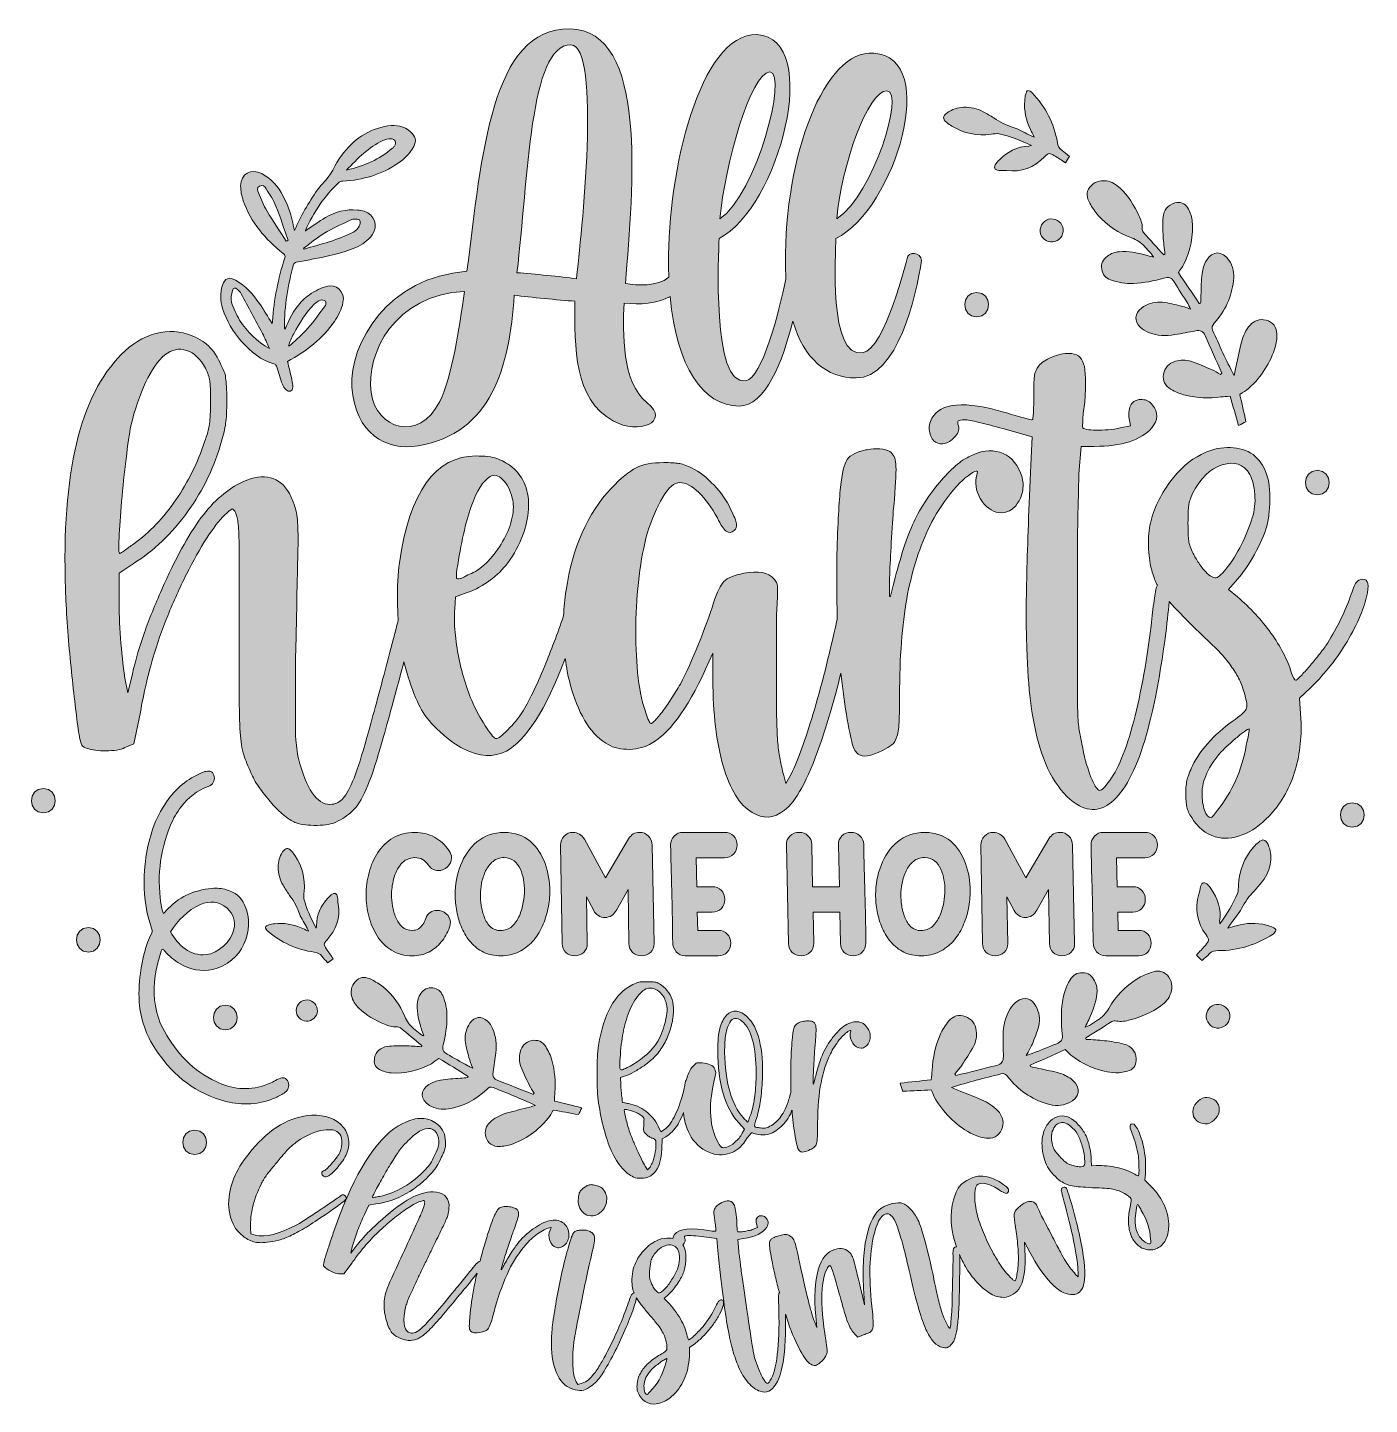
# Model space of a CAD drawing. Header units: inches. Extents: x 62 to 1017, y -1029 to -50.
import ezdxf

# ---------------------------------------------------------------- set-up
doc = ezdxf.new("R2010")
doc.units = ezdxf.units.IN
doc.header["$MEASUREMENT"] = 0
doc.layers.add('Layer 1', color=7, linetype='Continuous')

# ---------------------------------------------------------------- blocks, each defined once
blk = doc.blocks.new('block 2')
at = {"layer": 'Layer 1', "true_color": 0xffffff}
h = blk.add_hatch(color=7, dxfattribs=at)
h.dxf.hatch_style = 2
edge = h.paths.add_edge_path()
edge.add_spline(control_points=[(292.4, -305.8), (294.73, -338.43), (316.37, -351.41), (339.67, -347.41), (391.6, -338.76), (404.58, -291.49), (407.9, -240.23), (419.55, -241.9), (438.86, -243.56), (451.18, -244.56), (450.84, -277.51), (450.18, -314.13), (478.47, -329.77), (496.11, -339.76), (519.74, -330.44), (502.44, -316.79), (484.46, -302.48), (485.13, -266.86), (486.13, -245.89), (497.55, -247.26), (509.57, -246.23), (518.86, -241.23), (523.49, -291.1), (542.21, -319.12), (568, -319.12), (586.67, -319.12), (598.85, -287.95), (606.23, -258.64), (614.12, -285.68), (630.33, -299.15), (651.22, -299.15), (680.84, -299.15), (694.15, -240.57), (697.82, -215.6), (697.48, -209.61), (688.16, -208.61), (687.5, -214.27), (687.5, -214.27), (671.85, -278.84), (655.88, -281.17), (631.25, -285.5), (636.9, -209.28), (636.9, -199.96), (679.51, -178.32), (711.13, -70.81), (663.86, -68.15), (628.58, -64.82), (600.29, -141.71), (600.96, -217.6), (600.98, -221.43), (601.13, -225.09), (601.34, -228.65), (596.08, -252.88), (584.47, -299.42), (572.66, -301.15), (548.03, -305.47), (553.69, -209.28), (553.69, -199.96), (596.3, -178.32), (627.92, -57.5), (580.65, -54.83), (539.71, -54.17), (517.08, -153.03), (517.74, -217.6), (517.76, -220.99), (517.85, -224.29), (517.97, -227.53), (509.64, -234.35), (495.29, -233.31), (487.12, -231.91), (492.45, -162.68), (503.43, -51.84), (447.51, -50.84), (391.6, -49.84), (384.94, -140.04), (374.29, -223.26), (318.37, -227.25), (290.41, -274.52), (292.4, -305.8)], knot_values=[0, 0, 0, 0, 1, 1, 1, 2, 2, 2, 3, 3, 3, 4, 4, 4, 5, 5, 5, 6, 6, 6, 7, 7, 7, 8, 8, 8, 9, 9, 9, 10, 10, 10, 11, 11, 11, 12, 12, 12, 13, 13, 13, 14, 14, 14, 15, 15, 15, 16, 16, 16, 17, 17, 17, 18, 18, 18, 19, 19, 19, 20, 20, 20, 21, 21, 21, 22, 22, 22, 23, 23, 23, 24, 24, 24, 25, 25, 25, 26, 26, 26, 26], degree=3, periodic=1)
edge = h.paths.add_edge_path()
edge.add_spline(control_points=[(673.19, -94.78), (685.84, -96.11), (663.86, -167.67), (637.57, -185.98), (640.9, -147.37), (659.54, -95.11), (673.19, -94.78)], knot_values=[0, 0, 0, 0, 1, 1, 1, 2, 2, 2, 2], degree=3, periodic=1)
edge = h.paths.add_edge_path()
edge.add_spline(control_points=[(589.97, -81.46), (602.62, -82.79), (580.65, -167.67), (554.36, -185.98), (557.68, -147.37), (576.33, -81.79), (589.97, -81.46)], knot_values=[0, 0, 0, 0, 1, 1, 1, 2, 2, 2, 2], degree=3, periodic=1)
edge = h.paths.add_edge_path()
edge.add_spline(control_points=[(448.18, -62.16), (470.48, -62.16), (455.5, -199.96), (452.17, -228.58), (440.86, -226.92), (422.22, -225.26), (409.9, -224.26), (417.89, -157.69), (418.89, -61.82), (448.18, -62.16)], knot_values=[0, 0, 0, 0, 1, 1, 1, 2, 2, 2, 3, 3, 3, 3], degree=3, periodic=1)
edge = h.paths.add_edge_path()
edge.add_spline(control_points=[(372.62, -237.57), (368.63, -264.2), (363.63, -298.15), (354.98, -315.79), (340, -345.42), (309.71, -335.43), (306.05, -309.47), (302.39, -281.84), (322.69, -239.9), (372.62, -237.57)], knot_values=[0, 0, 0, 0, 1, 1, 1, 2, 2, 2, 3, 3, 3, 3], degree=3, periodic=1)
h = blk.add_hatch(color=7, dxfattribs=at)
h.dxf.hatch_style = 2
edge = h.paths.add_edge_path()
edge.add_spline(control_points=[(715.73, -117.32), (716.88, -118.31), (718.14, -119.19), (719.44, -119.97), (728.03, -125.21), (737.35, -127.03), (747.32, -125.78), (749.23, -125.54), (751.25, -125.03), (753.06, -125.4), (760.92, -127.03), (768.27, -130.1), (776, -133.75), (775.01, -134.04), (774.65, -134.24), (774.28, -134.24), (765.69, -134.32), (758.95, -138.36), (753.05, -144.17), (752.26, -144.94), (751.45, -145.72), (750.83, -146.62), (748.93, -149.35), (749.67, -151.09), (752.91, -151.45), (754.69, -151.64), (756.52, -151.46), (758.3, -151.65), (768.93, -152.83), (777.89, -149.54), (785.32, -141.84), (788.13, -138.94), (789.07, -138.94), (792.52, -141.07), (794.97, -142.58), (797.37, -144.18), (800.18, -146), (801.25, -144.39), (802.16, -143.02), (803.14, -141.56), (801.12, -139.91), (799.61, -138.46), (797.89, -137.34), (795.76, -135.93), (794.96, -134.13), (794.5, -131.6), (792.09, -118.04), (786.01, -106.24), (776.6, -96.19), (775.84, -95.39), (774.54, -94.7), (773.5, -94.7), (772.97, -94.7), (772.24, -96.31), (771.96, -97.29), (771.55, -98.74), (771.38, -100.28), (771.25, -101.79), (770.64, -109.01), (772.29, -115.8), (775.3, -122.31), (776.05, -123.94), (776.88, -125.53), (777.97, -127.75), (776.25, -127), (775.24, -126.6), (774.25, -126.13), (770.51, -124.35), (766.92, -122.05), (762.99, -120.88), (757.98, -119.37), (753.57, -116.99), (749.28, -114.15), (746.87, -112.55), (744.33, -111.1), (741.78, -109.73), (737.41, -107.39), (732.69, -106.37), (727.76, -106.59), (723.55, -106.79), (719.57, -107.9), (716.11, -110.45), (712.71, -112.96), (712.61, -114.64), (715.73, -117.32)], knot_values=[0, 0, 0, 0, 1, 1, 1, 2, 2, 2, 3, 3, 3, 4, 4, 4, 5, 5, 5, 6, 6, 6, 7, 7, 7, 8, 8, 8, 9, 9, 9, 10, 10, 10, 11, 11, 11, 12, 12, 12, 13, 13, 13, 14, 14, 14, 15, 15, 15, 16, 16, 16, 17, 17, 17, 18, 18, 18, 19, 19, 19, 20, 20, 20, 21, 21, 21, 22, 22, 22, 23, 23, 23, 24, 24, 24, 25, 25, 25, 26, 26, 26, 27, 27, 27, 28, 28, 28, 28], degree=3, periodic=1)
h = blk.add_hatch(color=7, dxfattribs=at)
h.dxf.hatch_style = 2
edge = h.paths.add_edge_path()
edge.add_spline(control_points=[(213.86, -273.12), (220.4, -280.45), (227.65, -286.78), (237.5, -289.35), (238.11, -289.51), (238.68, -290.55), (238.93, -291.3), (240.3, -295.39), (241.45, -299.55), (242.91, -303.6), (243.44, -305.07), (244.37, -306.55), (245.52, -307.59), (247.65, -309.52), (250.08, -308.62), (250.36, -305.78), (250.53, -304.06), (250.06, -302.24), (249.68, -300.51), (248.68, -296.07), (247.57, -291.66), (246.55, -287.4), (259.95, -280.01), (271.61, -271.23), (280.05, -258.9), (282.78, -254.91), (285.03, -250.22), (286.04, -245.53), (287.75, -237.57), (281.24, -231.76), (273.51, -234.23), (269, -235.67), (264.58, -238.11), (260.81, -241), (254.35, -245.94), (250.06, -252.75), (246.72, -260.14), (246.14, -261.44), (245.54, -262.74), (244.71, -264.54), (244.5, -263.64), (244.42, -263.47), (244.42, -263.3), (244.16, -247.99), (247.07, -233.12), (250.75, -218.37), (250.92, -217.7), (252.02, -216.96), (252.8, -216.79), (256.49, -216.01), (260.23, -215.48), (263.94, -214.74), (274.52, -212.65), (285.17, -210.73), (295.12, -206.32), (299.76, -204.27), (304, -201.54), (306.92, -197.23), (311.26, -190.81), (308.55, -182.89), (301.2, -180.54), (299.67, -180.06), (298.04, -179.8), (296.45, -179.67), (288.3, -178.99), (280.65, -180.87), (273.67, -184.93), (268.61, -187.87), (263.9, -191.43), (259.29, -194.54), (259.25, -194.81), (259.24, -194.54), (259.33, -194.33), (265.08, -181.27), (272.79, -169.58), (283.37, -159.9), (284, -159.33), (285.11, -159.06), (286.01, -159.02), (300.28, -158.44), (313.42, -154.41), (325.28, -146.4), (329.89, -143.28), (333.74, -139.42), (336.38, -134.5), (338.61, -130.35), (337.68, -127.01), (334.21, -124.02), (329.48, -119.93), (324.04, -118.9), (318.09, -119.8), (304.01, -121.92), (293.46, -129.68), (285.1, -140.77), (280.21, -147.27), (277.67, -155.35), (271.46, -161), (270.02, -162.31), (268.94, -164.04), (267.78, -165.63), (261.44, -174.4), (256.11, -183.75), (251.51, -194.31), (251.22, -192.93), (251.05, -192.25), (250.93, -191.57), (249.56, -183.9), (247.13, -176.59), (243.47, -169.7), (239.9, -162.97), (235.1, -157.39), (228.24, -153.8), (220.64, -149.81), (213.33, -153.9), (213.23, -162.53), (213.19, -166.04), (213.9, -169.74), (215.08, -173.06), (220.6, -188.49), (230.67, -200.6), (243.53, -210.49), (244.86, -211.51), (245.09, -212.21), (244.6, -213.76), (239.98, -228.46), (236.83, -243.45), (235.93, -258.87), (235.9, -259.37), (235.75, -259.86), (235.65, -260.4), (232.58, -255.55), (229.72, -250.77), (226.59, -246.16), (222.06, -239.49), (216.68, -233.6), (209.57, -229.56), (204.93, -226.93), (201.92, -228.2), (200.26, -233.24), (198.46, -238.75), (198.76, -244.23), (200.42, -249.69), (203.12, -258.52), (207.75, -266.27), (213.86, -273.12)], knot_values=[0, 0, 0, 0, 1, 1, 1, 2, 2, 2, 3, 3, 3, 4, 4, 4, 5, 5, 5, 6, 6, 6, 7, 7, 7, 8, 8, 8, 9, 9, 9, 10, 10, 10, 11, 11, 11, 12, 12, 12, 13, 13, 13, 14, 14, 14, 15, 15, 15, 16, 16, 16, 17, 17, 17, 18, 18, 18, 19, 19, 19, 20, 20, 20, 21, 21, 21, 22, 22, 22, 23, 23, 23, 24, 24, 24, 25, 25, 25, 26, 26, 26, 27, 27, 27, 28, 28, 28, 29, 29, 29, 30, 30, 30, 31, 31, 31, 32, 32, 32, 33, 33, 33, 34, 34, 34, 35, 35, 35, 36, 36, 36, 37, 37, 37, 38, 38, 38, 39, 39, 39, 40, 40, 40, 41, 41, 41, 42, 42, 42, 43, 43, 43, 44, 44, 44, 45, 45, 45, 46, 46, 46, 47, 47, 47, 48, 48, 48, 48], degree=3, periodic=1)
edge = h.paths.add_edge_path()
edge.add_spline(control_points=[(250.98, -267.79), (255.09, -260.22), (259.49, -252.82), (265.65, -246.68), (266.89, -245.44), (268.4, -244.26), (270.01, -243.68), (270.98, -243.32), (272.65, -243.86), (273.5, -244.58), (274.02, -245.02), (274.02, -246.9), (273.51, -247.59), (269.49, -253.06), (265.53, -258.62), (261.08, -263.72), (257.32, -268.02), (252.92, -271.75), (248.8, -275.72), (248.46, -276.05), (248.02, -276.27), (247.63, -276.54), (247.48, -276.44), (247.33, -276.33), (247.18, -276.23), (248.44, -273.41), (249.51, -270.5), (250.98, -267.79)], knot_values=[0, 0, 0, 0, 1, 1, 1, 2, 2, 2, 3, 3, 3, 4, 4, 4, 5, 5, 5, 6, 6, 6, 7, 7, 7, 8, 8, 8, 9, 9, 9, 9], degree=3, periodic=1)
edge = h.paths.add_edge_path()
edge.add_spline(control_points=[(314.44, -130.24), (316.17, -129.43), (318.23, -128.97), (320.13, -128.96), (323.04, -128.96), (324.26, -131.66), (322.66, -134.13), (322.28, -134.73), (321.8, -135.3), (321.26, -135.75), (311.91, -143.58), (301.13, -148.35), (288.55, -151.25), (296.71, -142.82), (304.31, -134.95), (314.44, -130.24)], knot_values=[0, 0, 0, 0, 1, 1, 1, 2, 2, 2, 3, 3, 3, 4, 4, 4, 5, 5, 5, 5], degree=3, periodic=1)
edge = h.paths.add_edge_path()
edge.add_spline(control_points=[(272.51, -196.33), (278.49, -192.76), (284.92, -189.95), (291.18, -186.86), (291.97, -186.46), (292.89, -186.11), (293.74, -186.12), (295.18, -186.13), (297.4, -186), (297.84, -186.76), (298.48, -187.86), (298.29, -189.98), (297.61, -191.18), (296.7, -192.82), (295.21, -194.46), (293.57, -195.31), (282.47, -201.1), (270.3, -203.86), (258.45, -207.51), (258.32, -207.3), (258.19, -207.08), (258.06, -206.86), (262.86, -203.32), (267.42, -199.37), (272.51, -196.33)], knot_values=[0, 0, 0, 0, 1, 1, 1, 2, 2, 2, 3, 3, 3, 4, 4, 4, 5, 5, 5, 6, 6, 6, 7, 7, 7, 8, 8, 8, 8], degree=3, periodic=1)
edge = h.paths.add_edge_path()
edge.add_spline(control_points=[(231.98, -180.4), (229.57, -176.33), (227.78, -171.87), (225.93, -167.49), (225.28, -165.96), (224.38, -163.95), (226.6, -162.7), (228.95, -161.38), (230.47, -162.99), (231.5, -164.66), (233.95, -168.62), (236.63, -172.54), (238.35, -176.83), (241.54, -184.82), (244.12, -193.05), (246.95, -201.18), (246.53, -201.41), (246.11, -201.64), (245.69, -201.86), (241.09, -194.72), (236.32, -187.69), (231.98, -180.4)], knot_values=[0, 0, 0, 0, 1, 1, 1, 2, 2, 2, 3, 3, 3, 4, 4, 4, 5, 5, 5, 6, 6, 6, 7, 7, 7, 7], degree=3, periodic=1)
edge = h.paths.add_edge_path()
edge.add_spline(control_points=[(207.32, -236.91), (207.77, -234.93), (209.45, -234.56), (211.01, -236.17), (211.94, -237.13), (212.92, -238.12), (213.55, -239.28), (218.66, -248.65), (223.74, -258.04), (228.71, -267.49), (230.54, -270.96), (232.07, -274.59), (233.73, -278.15), (224.91, -273.15), (217.78, -266.39), (212.5, -257.91), (210.06, -254), (208.06, -249.67), (206.75, -245.26), (205.99, -242.74), (206.7, -239.63), (207.32, -236.91)], knot_values=[0, 0, 0, 0, 1, 1, 1, 2, 2, 2, 3, 3, 3, 4, 4, 4, 5, 5, 5, 6, 6, 6, 7, 7, 7, 7], degree=3, periodic=1)
h = blk.add_hatch(color=7, dxfattribs=at)
h.dxf.hatch_style = 2
edge = h.paths.add_edge_path()
edge.add_spline(control_points=[(823.62, -183.58), (830.12, -190.8), (838.05, -196.14), (847.19, -199.4), (851.01, -200.76), (854.06, -202.83), (856.7, -205.74), (858.18, -207.38), (859.73, -208.96), (861.19, -210.63), (861.74, -211.26), (862.09, -212.07), (862.82, -213.28), (860.58, -212.66), (858.98, -212.22), (857.39, -211.79), (851.22, -210.13), (845.02, -208.77), (838.55, -209.34), (835.42, -209.61), (832.57, -210.56), (830.09, -212.45), (827.02, -214.8), (825.36, -217.86), (826.03, -221.84), (826.65, -225.58), (828.82, -228.02), (832.38, -229.36), (837.65, -231.34), (843.08, -232.17), (848.68, -231.9), (856.04, -231.55), (863.25, -230.2), (870.3, -228.09), (873.53, -227.12), (875.9, -227.75), (877.69, -230.75), (880.81, -235.97), (884.09, -241.1), (887.27, -246.28), (887.88, -247.27), (888.36, -248.34), (889.28, -250.1), (886.02, -249.05), (883.58, -248.05), (881.05, -247.5), (876.61, -246.55), (872.13, -245.44), (867.63, -245.21), (862.87, -244.96), (858.29, -246.51), (854.43, -249.46), (849.5, -253.21), (849.08, -258.76), (853.51, -263.04), (855.15, -264.63), (857.29, -265.91), (859.42, -266.73), (865.49, -269.06), (871.79, -269.57), (878.21, -268.34), (883.1, -267.41), (888.01, -266.58), (892.9, -265.63), (896.05, -265.01), (898.32, -265.95), (899.65, -268.96), (903.62, -277.93), (907.62, -286.89), (911.61, -295.85), (911.29, -296.12), (910.96, -296.38), (910.64, -296.64), (908.49, -295.46), (906.42, -294.11), (904.18, -293.15), (899.36, -291.07), (894.53, -288.97), (889.57, -287.31), (886, -286.12), (882.22, -286.17), (878.51, -287.25), (873.78, -288.64), (870.93, -291.76), (870.08, -296.54), (869.26, -301.15), (871.26, -304.88), (875.08, -307.13), (878.36, -309.06), (882.05, -310.59), (885.76, -311.46), (894.02, -313.39), (902.46, -313.7), (910.92, -312.64), (912.93, -312.38), (914.96, -312.32), (917.44, -312.14), (919.49, -319.16), (921.45, -325.87), (923.53, -332.97), (925.61, -331.89), (927.14, -331.1), (928.73, -330.28), (927.23, -323.48), (925.8, -317.03), (924.43, -310.87), (926.72, -309.32), (928.84, -308.2), (930.56, -306.65), (939.68, -298.38), (946.28, -288.4), (949.73, -276.56), (950.66, -273.34), (950.83, -269.71), (950.53, -266.35), (950.09, -261.5), (946.15, -258.19), (941.3, -257.7), (936.68, -257.24), (933.29, -259.37), (930.6, -262.86), (927.77, -266.55), (926.13, -270.84), (925.06, -275.3), (923.67, -281.08), (922.59, -286.94), (921.35, -292.76), (921.02, -294.3), (920.6, -295.82), (920.23, -297.36), (914.62, -286.63), (909.86, -275.91), (905, -265.23), (904.02, -263.07), (904.76, -261.76), (906.21, -260.14), (913.91, -251.55), (918.52, -241.48), (919.88, -230), (920.51, -224.75), (919.59, -219.79), (916.62, -215.33), (912.08, -208.52), (904.71, -208.48), (900.57, -215.52), (898.94, -218.29), (897.93, -221.66), (897.51, -224.87), (896.85, -229.93), (896.94, -235.08), (896.71, -240.18), (896.62, -242.12), (896.52, -244.07), (896.43, -246.01), (896.13, -246.08), (895.83, -246.15), (895.53, -246.23), (890.54, -238.83), (885.55, -231.43), (880.64, -224.15), (882.11, -221.94), (883.54, -220.21), (884.51, -218.26), (889.44, -208.36), (891.48, -197.83), (890.34, -186.85), (890.03, -183.8), (888.73, -180.67), (887.18, -177.99), (885.2, -174.55), (881.99, -173.71), (878.19, -174.66), (872.88, -175.98), (870.27, -179.8), (869.75, -184.81), (869.29, -189.31), (869.55, -193.9), (869.8, -198.44), (870.02, -202.69), (870.65, -206.92), (871.1, -211.16), (870.81, -211.31), (870.52, -211.46), (870.23, -211.61), (865.42, -206.32), (860.57, -201.07), (855.85, -195.71), (855.2, -194.97), (854.9, -193.68), (854.91, -192.65), (854.93, -189.36), (853.87, -186.43), (852.49, -183.52), (849.09, -176.34), (845.03, -169.62), (839.15, -164.17), (836.36, -161.59), (833.24, -159.47), (829.41, -158.94), (824.71, -158.29), (820.5, -159.64), (817.55, -163.42), (814.73, -167.03), (815.41, -171.07), (817.52, -174.74), (819.31, -177.84), (821.25, -180.93), (823.62, -183.58)], knot_values=[0, 0, 0, 0, 1, 1, 1, 2, 2, 2, 3, 3, 3, 4, 4, 4, 5, 5, 5, 6, 6, 6, 7, 7, 7, 8, 8, 8, 9, 9, 9, 10, 10, 10, 11, 11, 11, 12, 12, 12, 13, 13, 13, 14, 14, 14, 15, 15, 15, 16, 16, 16, 17, 17, 17, 18, 18, 18, 19, 19, 19, 20, 20, 20, 21, 21, 21, 22, 22, 22, 23, 23, 23, 24, 24, 24, 25, 25, 25, 26, 26, 26, 27, 27, 27, 28, 28, 28, 29, 29, 29, 30, 30, 30, 31, 31, 31, 32, 32, 32, 33, 33, 33, 34, 34, 34, 35, 35, 35, 36, 36, 36, 37, 37, 37, 38, 38, 38, 39, 39, 39, 40, 40, 40, 41, 41, 41, 42, 42, 42, 43, 43, 43, 44, 44, 44, 45, 45, 45, 46, 46, 46, 47, 47, 47, 48, 48, 48, 49, 49, 49, 50, 50, 50, 51, 51, 51, 52, 52, 52, 53, 53, 53, 54, 54, 54, 55, 55, 55, 56, 56, 56, 57, 57, 57, 58, 58, 58, 59, 59, 59, 60, 60, 60, 61, 61, 61, 62, 62, 62, 63, 63, 63, 64, 64, 64, 65, 65, 65, 66, 66, 66, 67, 67, 67, 68, 68, 68, 69, 69, 69, 69], degree=3, periodic=1)
h = blk.add_hatch(color=7, dxfattribs=at)
h.dxf.hatch_style = 2
edge = h.paths.add_edge_path()
edge.add_spline(control_points=[(788.3, -186.29), (783.88, -187.46), (781.23, -192.29), (782.6, -196.66), (783.94, -200.91), (788.5, -203.33), (792.8, -202.06), (797.08, -200.8), (799.57, -196.27), (798.36, -191.96), (797.17, -187.71), (792.61, -185.14), (788.3, -186.29)], knot_values=[0, 0, 0, 0, 1, 1, 1, 2, 2, 2, 3, 3, 3, 4, 4, 4, 4], degree=3, periodic=1)
h = blk.add_hatch(color=7, dxfattribs=at)
h.dxf.hatch_style = 2
edge = h.paths.add_edge_path()
edge.add_spline(control_points=[(737.01, -255.73), (748.25, -255.73), (748.27, -238.26), (737.01, -238.26), (725.77, -238.26), (725.75, -255.73), (737.01, -255.73)], knot_values=[0, 0, 0, 0, 1, 1, 1, 2, 2, 2, 2], degree=3, periodic=1)
h = blk.add_hatch(color=7, dxfattribs=at)
h.dxf.hatch_style = 2
edge = h.paths.add_edge_path()
edge.add_spline(control_points=[(146.11, -516.09), (147.86, -508.57), (149.43, -502.7), (150.83, -498.5), (153.63, -488.71), (157.13, -478.64), (161.33, -468.31), (165.53, -457.99), (170, -448.1), (174.72, -438.65), (179.45, -429.19), (184.18, -420.79), (188.9, -413.44), (193.63, -406.09), (197.91, -400.5), (201.76, -396.64), (204.56, -394.2), (206.23, -392.79), (206.75, -392.44), (207.28, -392.1), (208.07, -392.62), (209.11, -394.02), (209.81, -395.07), (210.43, -396.9), (210.95, -399.53), (211.48, -402.15), (211.82, -406.54), (212, -412.66), (212.17, -418.78), (212.26, -427.28), (212.26, -438.12), (212.26, -448.97), (212.26, -463.5), (212.26, -481.7), (212.26, -501.31), (212.26, -516.62), (212.26, -527.64), (212.26, -538.67), (212.53, -547.33), (213.05, -553.63), (213.58, -559.93), (214.54, -565.01), (215.94, -568.86), (217.33, -572.72), (219.26, -577.26), (221.71, -582.51), (223.11, -585.66), (225.21, -589.07), (228.02, -592.75), (230.81, -596.43), (233.61, -599.84), (236.42, -602.99), (239.22, -606.14), (242.1, -608.85), (245.08, -611.13), (248.05, -613.41), (250.59, -614.89), (252.69, -615.59), (256.54, -616.99), (261.53, -617.61), (267.66, -617.43), (273.78, -617.26), (278.24, -616.47), (281.05, -615.06), (285.59, -612.97), (289.53, -610.34), (292.86, -607.19), (296.18, -604.04), (299.43, -598.88), (302.58, -591.7), (305.73, -584.53), (309.14, -574.55), (312.81, -561.77), (316.49, -549), (321.12, -532.11), (326.73, -511.1), (327.7, -507.59), (328.61, -504.26), (329.46, -501.09), (330.48, -505.45), (331.75, -509.92), (333.28, -514.52), (336.25, -523.44), (339.14, -530.36), (341.95, -535.26), (344.75, -540.16), (349.21, -545.41), (355.34, -551.01), (361.46, -556.61), (366.97, -560.64), (371.88, -563.08), (383.08, -568.69), (393.22, -569.21), (402.33, -564.66), (416.18, -557.31), (430.15, -535.32), (444.24, -498.72), (445.06, -505.04), (446.19, -511.11), (447.74, -516.88), (450.37, -526.68), (453.78, -535.26), (457.98, -542.61), (462.18, -549.96), (467.25, -555.39), (473.2, -558.88), (477.05, -561.69), (481.95, -563.17), (487.91, -563.35), (493.86, -563.53), (499.28, -562.39), (504.18, -559.93), (517.48, -553.29), (530.78, -535.44), (544.09, -506.38), (544.09, -506.38), (549.34, -494.83), (549.34, -494.83), (549.34, -494.83), (549.34, -513.73), (549.34, -513.73), (549.34, -537.88), (551.78, -558.36), (556.69, -575.16), (561.59, -591.96), (568.41, -602.99), (577.17, -608.24), (584.86, -613.15), (592.57, -612.62), (600.27, -606.66), (608.32, -600.72), (616.72, -585.32), (625.47, -560.46), (630.65, -545.75), (635.64, -528.59), (640.45, -509.1), (641.48, -519.17), (642.77, -528.97), (644.37, -538.41), (646.12, -548.56), (647.52, -555.56), (648.57, -559.41), (649.62, -563.27), (651.02, -565.71), (652.77, -566.76), (655.92, -569.21), (661.7, -568.33), (670.1, -564.14), (672.9, -562.74), (675.09, -561.43), (676.66, -560.2), (678.24, -558.97), (679.46, -556.96), (680.34, -554.16), (681.21, -551.36), (681.73, -547.33), (681.92, -542.08), (682.09, -536.83), (682.18, -529.48), (682.18, -520.03), (682.52, -493.08), (684.45, -470.67), (687.95, -452.82), (691.45, -434.97), (696.7, -418.87), (703.7, -404.52), (707.55, -396.47), (712.45, -388.77), (718.41, -381.41), (724.35, -374.06), (729.78, -368.99), (734.68, -366.19), (736.43, -365.49), (737.39, -365.32), (737.57, -365.66), (737.74, -366.02), (737.48, -367.42), (736.78, -369.86), (735.73, -375.82), (737.13, -381.5), (740.98, -386.93), (744.83, -392.36), (749.38, -395.07), (754.63, -395.07), (757.43, -395.07), (759.97, -394.2), (762.25, -392.44), (764.52, -390.69), (766.36, -388.42), (767.76, -385.62), (769.16, -382.82), (769.94, -379.76), (770.12, -376.43), (770.3, -373.1), (769.68, -369.86), (768.29, -366.71), (765.14, -359.02), (760.23, -354.11), (753.58, -352.01), (746.93, -349.91), (739.58, -350.96), (731.53, -355.16), (728.03, -356.92), (724.35, -359.54), (720.51, -363.04), (716.65, -366.54), (712.89, -370.57), (709.22, -375.11), (705.54, -379.67), (702.04, -384.56), (698.71, -389.82), (695.39, -395.07), (692.68, -400.32), (690.58, -405.57), (688.12, -411.17), (685.67, -418.09), (683.23, -426.31), (680.77, -434.54), (678.67, -442.32), (676.93, -449.67), (675.88, -454.23), (675.26, -455.8), (675.09, -454.4), (674.91, -453), (675, -446.18), (675.35, -433.92), (675.69, -426.92), (676.14, -418.69), (676.66, -409.24), (677.19, -399.79), (677.8, -391.92), (678.5, -385.62), (679.55, -373.01), (679.9, -364.61), (679.55, -360.41), (679.2, -356.21), (677.8, -353.24), (675.35, -351.49), (673.6, -350.44), (671.23, -349.83), (668.26, -349.65), (665.28, -349.48), (662.22, -349.65), (659.07, -350.17), (655.92, -350.7), (653.04, -351.58), (650.41, -352.8), (647.78, -354.03), (645.95, -355.52), (644.9, -357.26), (642.8, -360.41), (641.22, -366.98), (640.17, -376.95), (639.12, -386.93), (638.25, -402.77), (637.55, -424.47), (637.3, -440.91), (637.41, -456.18), (637.89, -470.33), (637.77, -470.8), (637.67, -471.24), (637.55, -471.72), (631.94, -497.28), (626.34, -519.33), (620.75, -537.88), (615.14, -556.44), (609.89, -570.79), (604.99, -580.94), (604.99, -580.94), (601.32, -587.76), (601.32, -587.76), (601.32, -587.76), (599.74, -581.99), (599.74, -581.99), (598.69, -577.79), (597.82, -574.03), (597.12, -570.7), (596.41, -567.37), (595.89, -563.44), (595.54, -558.88), (595.19, -554.34), (594.93, -548.83), (594.76, -542.34), (594.58, -535.87), (594.49, -527.56), (594.49, -517.4), (594.49, -506.21), (594.49, -495.01), (594.49, -483.8), (594.49, -472.6), (594.67, -464.9), (595.02, -460.7), (595.36, -453.7), (595.45, -449.24), (595.28, -447.31), (595.1, -445.39), (594.31, -443.72), (592.92, -442.32), (588.72, -437.42), (581.54, -436.02), (571.39, -438.12), (564.39, -439.52), (559.66, -441.45), (557.22, -443.9), (554.76, -446.35), (552.31, -451.43), (549.86, -459.12), (547.06, -467.88), (543.47, -477.68), (539.1, -488.53), (534.72, -499.38), (530.44, -508.83), (526.23, -516.88), (524.14, -520.38), (521.94, -523.89), (519.67, -527.38), (517.39, -530.88), (515.21, -534.03), (513.11, -536.83), (511.01, -539.64), (509.17, -541.82), (507.6, -543.4), (506.02, -544.97), (505.05, -545.41), (504.71, -544.71), (504.36, -544.36), (503.83, -543.31), (503.13, -541.56), (502.43, -539.81), (501.73, -537.88), (501.03, -535.78), (498.58, -528.43), (496.83, -519.42), (495.78, -508.74), (494.73, -498.07), (494.29, -486.87), (494.47, -475.14), (494.64, -463.41), (495.43, -451.77), (496.83, -440.22), (498.23, -428.67), (500.16, -418.52), (502.61, -409.77), (505.76, -399.62), (509.44, -391.05), (513.63, -384.04), (517.84, -377.04), (521.86, -373.54), (525.71, -373.54), (529.91, -373.54), (534.46, -375.9), (539.36, -380.63), (544.26, -385.35), (548.63, -391.39), (552.49, -398.74), (554.94, -403.65), (557.03, -406.8), (558.79, -408.19), (560.54, -409.59), (562.47, -409.42), (564.56, -407.67), (565.96, -406.62), (566.49, -405.04), (566.14, -402.94), (565.79, -400.84), (564.39, -397.35), (561.94, -392.44), (559.13, -386.49), (555.2, -380.81), (550.13, -375.38), (545.05, -369.95), (539.71, -365.84), (534.11, -363.04), (530.25, -361.29), (527.2, -360.24), (524.92, -359.89), (522.64, -359.54), (519.06, -359.36), (514.16, -359.36), (506.1, -359.36), (499.63, -360.59), (494.73, -363.04), (489.83, -365.49), (483.88, -370.39), (476.88, -377.74), (460.08, -395.59), (449.4, -419.74), (444.85, -450.2), (443.95, -456.33), (443.36, -462.39), (443.07, -468.38), (438.59, -481.2), (434.11, -493.09), (429.63, -504.02), (423.68, -518.54), (418.25, -529.66), (413.36, -537.36), (410.9, -541.21), (407.58, -545.23), (403.38, -549.43), (399.18, -553.63), (396.37, -555.73), (394.98, -555.73), (393.93, -555.73), (391.74, -553.29), (388.41, -548.38), (385.09, -543.48), (382.02, -538.06), (379.23, -532.11), (377.13, -527.56), (375.11, -522.31), (373.19, -516.35), (371.26, -510.41), (369.68, -504.37), (368.46, -498.24), (367.23, -492.12), (366.36, -486.08), (365.84, -480.13), (365.31, -474.18), (365.22, -468.57), (365.57, -463.32), (365.57, -463.32), (366.1, -454.92), (366.1, -454.92), (366.1, -454.92), (374.5, -451.77), (374.5, -451.77), (380.45, -449.67), (385.87, -446.78), (390.78, -443.11), (395.68, -439.43), (399.88, -435.32), (403.38, -430.77), (412.48, -417.82), (417.38, -405.04), (418.08, -392.44), (418.78, -379.84), (414.93, -369.86), (406.53, -362.51), (402.67, -359.72), (399, -357.71), (395.5, -356.47), (392, -355.25), (387.1, -354.64), (380.8, -354.64), (351.74, -354.64), (333.55, -380.02), (326.2, -430.77), (325.15, -438.12), (324.71, -447.57), (324.88, -459.12), (324.95, -463.44), (325.13, -467.47), (325.37, -471.34), (324.91, -473.22), (324.4, -475.27), (323.84, -477.5), (321.56, -486.61), (319.02, -496.23), (316.22, -506.38), (310.98, -526.33), (306.6, -542.53), (303.1, -554.95), (299.6, -567.37), (296.54, -577), (293.91, -583.82), (291.29, -590.65), (288.74, -595.38), (286.3, -598), (283.85, -600.63), (281.22, -602.12), (278.42, -602.46), (268.97, -603.87), (261.27, -594.24), (255.32, -573.59), (254.61, -571.14), (254.09, -568.78), (253.74, -566.5), (253.39, -564.22), (253.04, -561.51), (252.69, -558.36), (252.34, -555.21), (252.17, -551.45), (252.17, -547.07), (252.17, -542.7), (252.17, -537.01), (252.17, -530.01), (252.17, -525.46), (252.17, -520.03), (252.17, -513.73), (252.17, -507.43), (252.25, -500.78), (252.43, -493.78), (252.6, -486.78), (252.78, -479.6), (252.96, -472.25), (253.13, -464.9), (253.22, -458.07), (253.22, -451.77), (253.56, -439.17), (253.83, -428.93), (254.01, -421.06), (254.18, -413.18), (254.09, -406.8), (253.74, -401.89), (253.39, -396.99), (252.69, -393.06), (251.64, -390.08), (250.59, -387.11), (249.36, -384.22), (247.97, -381.41), (240.96, -369.17), (229.94, -366.37), (214.89, -373.01), (204.04, -377.92), (194.06, -386.49), (184.96, -398.74), (175.86, -411), (166.59, -427.97), (157.13, -449.67), (152.23, -460.53), (148.12, -470.67), (144.79, -480.13), (141.46, -489.58), (138.58, -499.38), (136.13, -509.53), (136.13, -509.53), (132.98, -523.18), (132.98, -523.18), (132.98, -523.18), (130.88, -512.68), (130.88, -512.68), (129.48, -503.58), (128.43, -494.13), (127.73, -484.33), (127.03, -474.53), (126.68, -464.9), (126.68, -455.45), (126.68, -455.45), (126.68, -438.12), (126.68, -438.12), (126.68, -438.12), (136.66, -431.3), (136.66, -431.3), (151.36, -422.2), (164.3, -409.86), (175.51, -394.28), (186.71, -378.71), (194.76, -361.99), (199.66, -344.14), (201.06, -339.59), (202.03, -335.39), (202.55, -331.53), (203.08, -327.69), (203.34, -322.26), (203.34, -315.26), (203.34, -311.06), (203.25, -307.73), (203.08, -305.28), (202.9, -302.84), (202.72, -300.74), (202.55, -298.98), (202.37, -297.23), (201.94, -295.66), (201.24, -294.26), (200.53, -292.86), (199.66, -290.93), (198.61, -288.48), (195.81, -282.53), (192.58, -278.07), (188.9, -275.09), (185.22, -272.12), (180.76, -269.76), (175.51, -268), (167.11, -265.21), (158.45, -265.38), (149.52, -268.53), (140.59, -271.68), (132.63, -277.28), (125.63, -285.33), (97.28, -315.78), (85.03, -373.19), (88.88, -457.55), (89.23, -465.6), (89.75, -473.91), (90.45, -482.49), (91.16, -491.07), (91.95, -499.55), (92.82, -507.95), (93.69, -516.35), (94.56, -524.23), (95.44, -531.58), (96.31, -538.93), (97.1, -545.41), (97.8, -551.01), (98.85, -556.26), (99.64, -559.41), (100.16, -560.46), (100.69, -561.51), (102.35, -562.39), (105.15, -563.08), (109, -564.14), (113.73, -564.58), (119.33, -564.4), (124.92, -564.22), (129.13, -563.27), (131.93, -561.51), (131.93, -561.51), (137.18, -559.41), (137.18, -559.41), (137.18, -559.41), (141.91, -536.83), (141.91, -536.83), (142.96, -530.53), (144.35, -523.62), (146.11, -516.09)], knot_values=[0, 0, 0, 0, 1, 1, 1, 2, 2, 2, 3, 3, 3, 4, 4, 4, 5, 5, 5, 6, 6, 6, 7, 7, 7, 8, 8, 8, 9, 9, 9, 10, 10, 10, 11, 11, 11, 12, 12, 12, 13, 13, 13, 14, 14, 14, 15, 15, 15, 16, 16, 16, 17, 17, 17, 18, 18, 18, 19, 19, 19, 20, 20, 20, 21, 21, 21, 22, 22, 22, 23, 23, 23, 24, 24, 24, 25, 25, 25, 26, 26, 26, 27, 27, 27, 28, 28, 28, 29, 29, 29, 30, 30, 30, 31, 31, 31, 32, 32, 32, 33, 33, 33, 34, 34, 34, 35, 35, 35, 36, 36, 36, 37, 37, 37, 38, 38, 38, 39, 39, 39, 40, 40, 40, 41, 41, 41, 42, 42, 42, 43, 43, 43, 44, 44, 44, 45, 45, 45, 46, 46, 46, 47, 47, 47, 48, 48, 48, 49, 49, 49, 50, 50, 50, 51, 51, 51, 52, 52, 52, 53, 53, 53, 54, 54, 54, 55, 55, 55, 56, 56, 56, 57, 57, 57, 58, 58, 58, 59, 59, 59, 60, 60, 60, 61, 61, 61, 62, 62, 62, 63, 63, 63, 64, 64, 64, 65, 65, 65, 66, 66, 66, 67, 67, 67, 68, 68, 68, 69, 69, 69, 70, 70, 70, 71, 71, 71, 72, 72, 72, 73, 73, 73, 74, 74, 74, 75, 75, 75, 76, 76, 76, 77, 77, 77, 78, 78, 78, 79, 79, 79, 80, 80, 80, 81, 81, 81, 82, 82, 82, 83, 83, 83, 84, 84, 84, 85, 85, 85, 86, 86, 86, 87, 87, 87, 88, 88, 88, 89, 89, 89, 90, 90, 90, 91, 91, 91, 92, 92, 92, 93, 93, 93, 94, 94, 94, 95, 95, 95, 96, 96, 96, 97, 97, 97, 98, 98, 98, 99, 99, 99, 100, 100, 100, 101, 101, 101, 102, 102, 102, 103, 103, 103, 104, 104, 104, 105, 105, 105, 106, 106, 106, 107, 107, 107, 108, 108, 108, 109, 109, 109, 110, 110, 110, 111, 111, 111, 112, 112, 112, 113, 113, 113, 114, 114, 114, 115, 115, 115, 116, 116, 116, 117, 117, 117, 118, 118, 118, 119, 119, 119, 120, 120, 120, 121, 121, 121, 122, 122, 122, 123, 123, 123, 124, 124, 124, 125, 125, 125, 126, 126, 126, 127, 127, 127, 128, 128, 128, 129, 129, 129, 130, 130, 130, 131, 131, 131, 132, 132, 132, 133, 133, 133, 134, 134, 134, 135, 135, 135, 136, 136, 136, 137, 137, 137, 138, 138, 138, 139, 139, 139, 140, 140, 140, 141, 141, 141, 142, 142, 142, 143, 143, 143, 144, 144, 144, 145, 145, 145, 146, 146, 146, 147, 147, 147, 148, 148, 148, 149, 149, 149, 150, 150, 150, 151, 151, 151, 152, 152, 152, 153, 153, 153, 154, 154, 154, 155, 155, 155, 156, 156, 156, 157, 157, 157, 158, 158, 158, 159, 159, 159, 160, 160, 160, 161, 161, 161, 162, 162, 162, 163, 163, 163, 164, 164, 164, 165, 165, 165, 166, 166, 166, 167, 167, 167, 168, 168, 168, 169, 169, 169, 170, 170, 170, 171, 171, 171, 172, 172, 172, 173, 173, 173, 174, 174, 174, 175, 175, 175, 176, 176, 176, 177, 177, 177, 178, 178, 178, 179, 179, 179, 180, 180, 180, 181, 181, 181, 182, 182, 182, 183, 183, 183, 184, 184, 184, 185, 185, 185, 186, 186, 186, 187, 187, 187, 188, 188, 188, 189, 189, 189, 190, 190, 190, 191, 191, 191, 192, 192, 192, 193, 193, 193, 194, 194, 194, 195, 195, 195, 196, 196, 196, 197, 197, 197, 198, 198, 198, 199, 199, 199, 200, 200, 200, 201, 201, 201, 202, 202, 202, 203, 203, 203, 204, 204, 204, 205, 205, 205, 205], degree=3, periodic=1)
edge = h.paths.add_edge_path()
edge.add_spline(control_points=[(367.15, -435.5), (369.95, -416.95), (373.36, -401.98), (377.39, -390.6), (381.41, -379.23), (385.87, -372.14), (390.78, -369.34), (393.57, -367.59), (396.55, -368.29), (399.7, -371.44), (402.85, -374.59), (405.13, -378.97), (406.53, -384.56), (407.58, -388.42), (407.58, -392.97), (406.53, -398.22), (405.48, -403.47), (403.55, -408.64), (400.75, -413.71), (397.95, -418.78), (394.63, -423.51), (390.78, -427.88), (386.92, -432.26), (382.9, -435.5), (378.7, -437.6), (376.95, -438.3), (375.29, -439.09), (373.71, -439.96), (372.14, -440.84), (370.82, -441.45), (369.78, -441.8), (368.02, -442.15), (367.06, -442.06), (366.89, -441.53), (366.71, -441.01), (366.8, -439), (367.15, -435.5)], knot_values=[0, 0, 0, 0, 1, 1, 1, 2, 2, 2, 3, 3, 3, 4, 4, 4, 5, 5, 5, 6, 6, 6, 7, 7, 7, 8, 8, 8, 9, 9, 9, 10, 10, 10, 11, 11, 11, 12, 12, 12, 12], degree=3, periodic=1)
edge = h.paths.add_edge_path()
edge.add_spline(control_points=[(126.68, -412.92), (127.03, -405.57), (127.64, -396.9), (128.52, -386.93), (129.39, -376.95), (130.44, -366.89), (131.67, -356.74), (132.89, -346.59), (134.03, -338.71), (135.08, -333.11), (137.88, -321.56), (141.38, -311.32), (145.58, -302.39), (149.78, -293.47), (154.33, -286.9), (159.23, -282.7), (164.13, -278.86), (169.29, -277.81), (174.72, -279.55), (180.15, -281.31), (184.61, -285.51), (188.11, -292.15), (189.86, -295.66), (190.91, -298.64), (191.26, -301.08), (191.61, -303.53), (191.79, -308.43), (191.79, -315.78), (191.79, -322.79), (191.52, -328.12), (191, -331.8), (190.48, -335.47), (189.34, -339.76), (187.59, -344.66), (182.68, -359.36), (175.86, -373.1), (167.11, -385.88), (158.36, -398.66), (148.38, -409.07), (137.18, -417.12), (134.73, -418.87), (132.54, -420.45), (130.62, -421.84), (128.69, -423.25), (127.55, -423.94), (127.2, -423.94), (126.5, -423.94), (126.33, -420.27), (126.68, -412.92)], knot_values=[0, 0, 0, 0, 1, 1, 1, 2, 2, 2, 3, 3, 3, 4, 4, 4, 5, 5, 5, 6, 6, 6, 7, 7, 7, 8, 8, 8, 9, 9, 9, 10, 10, 10, 11, 11, 11, 12, 12, 12, 13, 13, 13, 14, 14, 14, 15, 15, 15, 16, 16, 16, 16], degree=3, periodic=1)
h = blk.add_hatch(color=7, dxfattribs=at)
h.dxf.hatch_style = 2
edge = h.paths.add_edge_path()
edge.add_spline(control_points=[(1011.91, -442.32), (1009.81, -442.32), (1008.23, -443.11), (1007.18, -444.68), (1006.13, -446.26), (1004.73, -449.67), (1002.98, -454.92), (998.43, -467.18), (992.65, -478.73), (985.65, -489.58), (983.9, -492.03), (981.89, -494.65), (979.62, -497.45), (977.34, -500.26), (975.15, -502.88), (973.05, -505.33), (970.95, -507.78), (969.02, -509.88), (967.28, -511.63), (965.52, -513.38), (964.47, -514.25), (964.13, -514.25), (963.42, -514.25), (962.37, -512.33), (960.98, -508.48), (958.17, -499.38), (953.36, -490.1), (946.54, -480.65), (939.71, -471.2), (931.74, -462.63), (922.65, -454.92), (922.65, -454.92), (916.35, -449.67), (916.35, -449.67), (916.35, -449.67), (922.65, -442.32), (922.65, -442.32), (926.49, -438.12), (930.52, -432.26), (934.72, -424.73), (938.92, -417.21), (941.89, -410.47), (943.65, -404.52), (944.34, -401.72), (944.87, -398.48), (945.22, -394.8), (945.57, -391.13), (945.75, -387.54), (945.75, -384.04), (945.75, -368.99), (941.19, -358.49), (932.1, -352.54), (927.19, -349.74), (921.6, -348.43), (915.29, -348.6), (908.99, -348.78), (902.87, -350.44), (896.92, -353.59), (888.86, -357.44), (881.43, -364.01), (874.6, -373.28), (867.78, -382.55), (863.14, -392.27), (860.69, -402.42), (859.64, -406.97), (859.21, -412.39), (859.38, -418.69), (859.56, -424.99), (860.17, -430.24), (861.22, -434.45), (862.26, -438.3), (863.4, -441.62), (864.63, -444.42), (864.94, -445.14), (865.3, -445.87), (865.69, -446.62), (865.36, -447.19), (865.09, -447.84), (864.89, -448.62), (864.54, -449.33), (864.01, -452.3), (863.32, -457.55), (862.61, -462.8), (861.91, -468.75), (861.22, -475.4), (857.71, -503.41), (853.25, -527.3), (847.83, -547.07), (842.39, -566.85), (836.19, -580.76), (829.19, -588.81), (826.74, -592.31), (824.8, -593.37), (823.41, -591.96), (821.65, -590.57), (819.74, -586.97), (817.63, -581.2), (815.54, -575.42), (813.61, -568.16), (811.86, -559.41), (811.16, -555.91), (810.55, -552.67), (810.02, -549.7), (809.5, -546.73), (809.15, -542.26), (808.97, -536.31), (808.79, -530.36), (808.71, -521.96), (808.71, -511.1), (808.71, -500.26), (808.71, -485.2), (808.71, -465.95), (808.71, -455.1), (808.71, -444.34), (808.71, -433.66), (808.71, -422.98), (808.79, -413.18), (808.97, -404.25), (809.15, -395.33), (809.32, -387.63), (809.5, -381.15), (809.67, -374.68), (809.76, -370.04), (809.76, -367.24), (809.76, -367.24), (811.33, -347.81), (811.33, -347.81), (811.33, -347.81), (820.78, -347.81), (820.78, -347.81), (840.38, -347.81), (854.04, -343.44), (861.74, -334.68), (866.28, -329.09), (866.47, -323.66), (862.26, -318.41), (860.51, -315.96), (858.07, -314.65), (854.92, -314.47), (851.77, -314.3), (849.31, -315.26), (847.56, -317.36), (845.81, -319.11), (845.11, -322.26), (845.46, -326.81), (845.46, -326.81), (846.51, -333.11), (846.51, -333.11), (846.51, -333.11), (839.16, -334.68), (839.16, -334.68), (836.71, -335.39), (833.91, -335.82), (830.76, -336), (827.61, -336.18), (824.73, -336.26), (822.1, -336.26), (819.47, -336.26), (817.19, -336.09), (815.27, -335.73), (813.34, -335.39), (812.39, -334.86), (812.39, -334.16), (812.39, -333.81), (812.47, -331.89), (812.65, -328.38), (812.82, -324.89), (813.25, -320.86), (813.96, -316.31), (815.01, -303.01), (814.75, -293.91), (813.17, -289), (811.6, -284.11), (808.18, -281.65), (802.93, -281.65), (799.08, -281.65), (794.97, -282.53), (790.59, -284.28), (786.21, -286.03), (783.15, -288.13), (781.41, -290.58), (779.65, -292.68), (778.6, -294.78), (778.26, -296.88), (777.9, -298.98), (777.73, -304.06), (777.73, -312.11), (777.73, -316.66), (777.64, -320.6), (777.47, -323.92), (777.29, -327.25), (777.03, -328.91), (776.68, -328.91), (776.33, -328.91), (774.32, -328.47), (770.64, -327.6), (766.97, -326.73), (762.51, -325.41), (757.25, -323.66), (728.56, -315.26), (711.23, -316.66), (705.27, -327.86), (703.52, -331.01), (702.91, -334.08), (703.44, -337.05), (703.96, -340.02), (705.01, -342.3), (706.59, -343.87), (708.16, -345.45), (710.26, -346.15), (712.89, -345.97), (715.51, -345.8), (718.06, -344.49), (720.5, -342.03), (722.25, -340.29), (723.39, -338.8), (723.91, -337.57), (724.44, -336.35), (724.53, -334.86), (724.18, -333.11), (723.48, -331.36), (723.39, -330.22), (723.91, -329.7), (724.44, -329.17), (726.1, -328.91), (728.9, -328.91), (730.3, -328.91), (733.63, -329.52), (738.88, -330.75), (744.13, -331.98), (749.73, -333.46), (755.68, -335.21), (755.68, -335.21), (776.68, -340.99), (776.68, -340.99), (776.68, -340.99), (775.63, -360.94), (775.63, -360.94), (774.24, -391.39), (773.27, -417.12), (772.74, -438.12), (772.22, -459.12), (772.22, -476.98), (772.74, -491.68), (773.27, -506.38), (774.15, -518.81), (775.37, -528.96), (776.59, -539.11), (778.43, -548.74), (780.88, -557.83), (783.68, -568.69), (787.71, -578.23), (792.96, -586.45), (798.21, -594.68), (803.99, -600.36), (810.29, -603.51), (820.08, -608.76), (829.36, -606.23), (838.11, -595.9), (846.86, -585.58), (854.21, -568.33), (860.17, -544.18), (861.91, -537.54), (863.75, -529.05), (865.68, -518.72), (867.6, -508.4), (869.26, -498.16), (870.67, -488), (872.06, -477.85), (873.11, -468.93), (873.82, -461.22), (873.92, -460.11), (874, -459.09), (874.08, -458.11), (875.67, -459.93), (877.41, -461.84), (879.33, -463.85), (883, -467.7), (887.64, -472.43), (893.24, -478.02), (899.19, -483.63), (904.09, -488.35), (907.95, -492.2), (911.79, -496.06), (914.85, -499.55), (917.13, -502.7), (919.41, -505.85), (921.33, -508.83), (922.91, -511.63), (924.48, -514.43), (925.8, -517.58), (926.85, -521.08), (928.95, -527.73), (929.73, -532.02), (929.21, -533.94), (928.69, -535.87), (925.97, -538.59), (921.07, -542.08), (915.12, -545.94), (909.26, -550.93), (903.48, -557.05), (897.71, -563.17), (893.42, -569.21), (890.62, -575.16), (888.86, -579.02), (887.64, -582.17), (886.94, -584.61), (886.24, -587.06), (885.89, -590.57), (885.89, -595.11), (885.89, -599.31), (886.15, -602.46), (886.68, -604.56), (887.21, -606.66), (888.34, -609.12), (890.09, -611.91), (894.29, -618.92), (899.89, -623.47), (906.89, -625.57), (912.84, -627.31), (919.23, -626.88), (926.06, -624.25), (932.88, -621.63), (939.27, -617.17), (945.22, -610.86), (953.27, -602.46), (959.22, -592.31), (963.07, -580.41), (966.92, -568.51), (968.5, -555.56), (967.8, -541.56), (967.8, -541.56), (966.75, -526.85), (966.75, -526.85), (966.75, -526.85), (974.63, -519.5), (974.63, -519.5), (978.83, -515.66), (983.11, -511.02), (987.49, -505.59), (991.86, -500.17), (995.89, -494.48), (999.57, -488.53), (1003.24, -482.58), (1006.39, -476.63), (1009.02, -470.67), (1011.64, -464.73), (1013.48, -459.48), (1014.53, -454.92), (1016.63, -446.52), (1015.75, -442.32), (1011.91, -442.32)], knot_values=[0, 0, 0, 0, 1, 1, 1, 2, 2, 2, 3, 3, 3, 4, 4, 4, 5, 5, 5, 6, 6, 6, 7, 7, 7, 8, 8, 8, 9, 9, 9, 10, 10, 10, 11, 11, 11, 12, 12, 12, 13, 13, 13, 14, 14, 14, 15, 15, 15, 16, 16, 16, 17, 17, 17, 18, 18, 18, 19, 19, 19, 20, 20, 20, 21, 21, 21, 22, 22, 22, 23, 23, 23, 24, 24, 24, 25, 25, 25, 26, 26, 26, 27, 27, 27, 28, 28, 28, 29, 29, 29, 30, 30, 30, 31, 31, 31, 32, 32, 32, 33, 33, 33, 34, 34, 34, 35, 35, 35, 36, 36, 36, 37, 37, 37, 38, 38, 38, 39, 39, 39, 40, 40, 40, 41, 41, 41, 42, 42, 42, 43, 43, 43, 44, 44, 44, 45, 45, 45, 46, 46, 46, 47, 47, 47, 48, 48, 48, 49, 49, 49, 50, 50, 50, 51, 51, 51, 52, 52, 52, 53, 53, 53, 54, 54, 54, 55, 55, 55, 56, 56, 56, 57, 57, 57, 58, 58, 58, 59, 59, 59, 60, 60, 60, 61, 61, 61, 62, 62, 62, 63, 63, 63, 64, 64, 64, 65, 65, 65, 66, 66, 66, 67, 67, 67, 68, 68, 68, 69, 69, 69, 70, 70, 70, 71, 71, 71, 72, 72, 72, 73, 73, 73, 74, 74, 74, 75, 75, 75, 76, 76, 76, 77, 77, 77, 78, 78, 78, 79, 79, 79, 80, 80, 80, 81, 81, 81, 82, 82, 82, 83, 83, 83, 84, 84, 84, 85, 85, 85, 86, 86, 86, 87, 87, 87, 88, 88, 88, 89, 89, 89, 90, 90, 90, 91, 91, 91, 92, 92, 92, 93, 93, 93, 94, 94, 94, 95, 95, 95, 96, 96, 96, 97, 97, 97, 98, 98, 98, 99, 99, 99, 100, 100, 100, 101, 101, 101, 102, 102, 102, 103, 103, 103, 104, 104, 104, 105, 105, 105, 106, 106, 106, 107, 107, 107, 108, 108, 108, 109, 109, 109, 110, 110, 110, 111, 111, 111, 112, 112, 112, 113, 113, 113, 114, 114, 114, 115, 115, 115, 116, 116, 116, 117, 117, 117, 117], degree=3, periodic=1)
edge = h.paths.add_edge_path()
edge.add_spline(control_points=[(907.42, -441.27), (905.67, -441.62), (903.22, -440.22), (900.07, -437.07), (898.31, -435.32), (896.66, -433.22), (895.08, -430.77), (893.51, -428.32), (892.19, -426.04), (891.14, -423.94), (889.39, -420.45), (888.34, -417.47), (887.99, -415.02), (887.64, -412.57), (887.47, -408.37), (887.47, -402.42), (887.47, -396.47), (887.64, -392.27), (887.99, -389.82), (888.34, -387.37), (889.22, -384.56), (890.62, -381.41), (896.21, -370.57), (903.3, -363.74), (911.88, -360.94), (920.45, -358.14), (927.02, -360.41), (931.57, -367.76), (933.32, -371.27), (934.46, -375.99), (934.99, -381.94), (935.51, -387.9), (934.89, -393.49), (933.15, -398.74), (931.39, -404.7), (928.86, -411), (925.54, -417.64), (922.2, -424.3), (918.97, -429.55), (915.82, -433.39), (911.97, -438.3), (909.17, -440.93), (907.42, -441.27)], knot_values=[0, 0, 0, 0, 1, 1, 1, 2, 2, 2, 3, 3, 3, 4, 4, 4, 5, 5, 5, 6, 6, 6, 7, 7, 7, 8, 8, 8, 9, 9, 9, 10, 10, 10, 11, 11, 11, 12, 12, 12, 13, 13, 13, 14, 14, 14, 14], degree=3, periodic=1)
edge = h.paths.add_edge_path()
edge.add_spline(control_points=[(930.52, -552.85), (930.17, -555.13), (929.64, -557.66), (928.95, -560.46), (925.8, -578.31), (918.97, -593.72), (908.47, -606.66), (907.42, -608.07), (906.45, -609.29), (905.58, -610.34), (904.7, -611.39), (904.09, -611.91), (903.74, -611.91), (901.99, -611.91), (900.5, -610.17), (899.28, -606.66), (898.05, -603.17), (897.44, -599.31), (897.44, -595.11), (897.44, -585.32), (901.99, -575.34), (911.1, -565.18), (912.49, -563.79), (914.33, -562.03), (916.61, -559.93), (918.88, -557.83), (921.07, -555.91), (923.17, -554.16), (925.27, -552.41), (927.11, -551.01), (928.69, -549.96), (930.26, -548.91), (931.05, -548.56), (931.05, -548.91), (931.05, -549.26), (930.87, -550.57), (930.52, -552.85)], knot_values=[0, 0, 0, 0, 1, 1, 1, 2, 2, 2, 3, 3, 3, 4, 4, 4, 5, 5, 5, 6, 6, 6, 7, 7, 7, 8, 8, 8, 9, 9, 9, 10, 10, 10, 11, 11, 11, 12, 12, 12, 12], degree=3, periodic=1)
h = blk.add_hatch(color=7, dxfattribs=at)
h.dxf.hatch_style = 2
edge = h.paths.add_edge_path()
edge.add_spline(control_points=[(979.58, -382.3), (990.82, -382.3), (990.84, -364.83), (979.58, -364.83), (968.34, -364.83), (968.32, -382.3), (979.58, -382.3)], knot_values=[0, 0, 0, 0, 1, 1, 1, 2, 2, 2, 2], degree=3, periodic=1)
h = blk.add_hatch(color=7, dxfattribs=at)
h.dxf.hatch_style = 2
edge = h.paths.add_edge_path()
edge.add_spline(control_points=[(237.95, -811.25), (240.42, -810.2), (242.76, -808.9), (244.91, -807.31), (247.65, -805.29), (248.28, -801.64), (246.45, -798.97), (244.75, -796.51), (242.57, -796.3), (239.16, -798.31), (236.27, -800.01), (233.27, -801.47), (230.07, -802.52), (218.24, -806.4), (206.74, -805.02), (195.68, -799.77), (179.32, -792.01), (167.57, -779.51), (158.95, -763.95), (155.79, -758.25), (153.6, -752.2), (152.53, -745.77), (150.63, -734.3), (151.99, -723.1), (155.15, -712.04), (155.79, -709.8), (156.28, -707.48), (157.45, -705.42), (158.4, -705.69), (158.73, -706.43), (159.23, -706.98), (162.39, -710.48), (165.95, -713.5), (170.06, -715.85), (177.32, -720.01), (185.06, -721.7), (193.32, -719.87), (214.22, -715.24), (224.14, -692.25), (216.01, -673.98), (213.54, -668.43), (209.11, -664.97), (203.26, -663.27), (199.8, -662.27), (196.25, -661.96), (192.7, -662.29), (179.75, -663.48), (168.74, -668.61), (160.05, -678.28), (159.55, -678.84), (159.05, -679.4), (158.34, -680.19), (157.48, -678.89), (157.35, -677.75), (157.14, -676.65), (153.27, -656.24), (155.44, -636.46), (163.36, -617.31), (165.29, -612.65), (167.81, -608.3), (170.87, -604.27), (175.88, -597.68), (182.08, -592.66), (190, -589.82), (193.43, -588.59), (195.03, -585.93), (194.45, -582.81), (193.85, -579.54), (191.61, -578.14), (188.37, -579.04), (187.54, -579.27), (186.73, -579.57), (185.93, -579.89), (175.15, -584.13), (166.86, -591.34), (160.41, -600.74), (152.22, -612.65), (147.87, -626.01), (145.84, -640.13), (143.34, -657.43), (144.18, -674.54), (150.02, -691.23), (150.35, -692.19), (150.34, -693.01), (149.9, -693.94), (145.61, -703.02), (143.13, -712.63), (141.85, -722.55), (140.85, -730.27), (140.48, -738.04), (141.31, -745.81), (142.58, -757.76), (146.99, -768.62), (153.8, -778.5), (165.85, -795.98), (181.68, -808.53), (202.71, -813.8), (214.68, -816.79), (226.51, -816.11), (237.95, -811.25)], knot_values=[0, 0, 0, 0, 1, 1, 1, 2, 2, 2, 3, 3, 3, 4, 4, 4, 5, 5, 5, 6, 6, 6, 7, 7, 7, 8, 8, 8, 9, 9, 9, 10, 10, 10, 11, 11, 11, 12, 12, 12, 13, 13, 13, 14, 14, 14, 15, 15, 15, 16, 16, 16, 17, 17, 17, 18, 18, 18, 19, 19, 19, 20, 20, 20, 21, 21, 21, 22, 22, 22, 23, 23, 23, 24, 24, 24, 25, 25, 25, 26, 26, 26, 27, 27, 27, 28, 28, 28, 29, 29, 29, 30, 30, 30, 31, 31, 31, 32, 32, 32, 33, 33, 33, 33], degree=3, periodic=1)
edge = h.paths.add_edge_path()
edge.add_spline(control_points=[(184.55, -673.83), (191.32, -670.88), (197.81, -671.36), (203.56, -676.43), (208.11, -680.44), (209.76, -685.37), (208.42, -691.28), (206.38, -700.32), (197.58, -708.44), (188.56, -709.41), (183.07, -710), (178.12, -708.43), (173.66, -705.31), (169.18, -702.18), (165.97, -697.97), (163.27, -693.08), (168.88, -685.04), (175.29, -677.87), (184.55, -673.83)], knot_values=[0, 0, 0, 0, 1, 1, 1, 2, 2, 2, 3, 3, 3, 4, 4, 4, 5, 5, 5, 6, 6, 6, 6], degree=3, periodic=1)
h = blk.add_hatch(color=7, dxfattribs=at)
h.dxf.hatch_style = 2
edge = h.paths.add_edge_path()
edge.add_spline(control_points=[(72.79, -591.15), (61.56, -591.15), (61.54, -608.61), (72.79, -608.61), (84.03, -608.61), (84.05, -591.15), (72.79, -591.15)], knot_values=[0, 0, 0, 0, 1, 1, 1, 2, 2, 2, 2], degree=3, periodic=1)
h = blk.add_hatch(color=7, dxfattribs=at)
h.dxf.hatch_style = 2
edge = h.paths.add_edge_path()
edge.add_spline(control_points=[(1004.39, -601.33), (993.15, -601.33), (993.13, -618.8), (1004.39, -618.8), (1015.63, -618.8), (1015.65, -601.33), (1004.39, -601.33)], knot_values=[0, 0, 0, 0, 1, 1, 1, 2, 2, 2, 2], degree=3, periodic=1)
h = blk.add_hatch(color=7, dxfattribs=at)
h.dxf.hatch_style = 2
edge = h.paths.add_edge_path()
edge.add_spline(control_points=[(327.31, -645.06), (329.75, -642.1), (333.08, -640.54), (337.29, -640.37), (341.21, -640.37), (344.41, -642.17), (346.9, -645.76), (348.66, -648.33), (351.01, -649.62), (353.95, -649.62), (356.35, -649.62), (358.52, -648.73), (360.44, -646.96), (362.36, -645.18), (363.32, -643.07), (363.32, -640.62), (363.32, -638.7), (362.74, -636.99), (361.6, -635.47), (358.7, -631.27), (355.2, -628.04), (351.1, -625.8), (346.99, -623.55), (342.39, -622.43), (337.29, -622.43), (331.33, -622.43), (326.16, -623.74), (321.79, -626.35), (317.42, -628.96), (313.81, -632.41), (310.95, -636.7), (308.1, -640.99), (305.97, -645.76), (304.59, -651.03), (303.2, -656.3), (302.5, -661.67), (302.5, -667.14), (302.5, -672.08), (303.15, -677.08), (304.43, -682.14), (305.72, -687.2), (307.7, -691.85), (310.37, -696.07), (313.05, -700.3), (316.45, -703.72), (320.6, -706.33), (324.74, -708.95), (329.67, -710.25), (335.39, -710.25), (339.72, -710.25), (343.61, -709.37), (347.06, -707.62), (350.51, -705.86), (353.48, -703.46), (355.97, -700.42), (358.46, -697.38), (360.42, -693.9), (361.85, -689.98), (362.25, -688.84), (362.46, -687.71), (362.46, -686.61), (362.46, -684.08), (361.49, -682), (359.55, -680.37), (357.61, -678.73), (355.44, -677.92), (353.03, -677.92), (349.19, -677.92), (346.49, -679.86), (344.94, -683.73), (344.41, -685.24), (343.73, -686.63), (342.89, -687.9), (342.05, -689.16), (341.02, -690.19), (339.8, -690.99), (338.57, -691.79), (337.1, -692.19), (335.39, -692.19), (332.49, -692.19), (330.08, -691.32), (328.16, -689.58), (326.24, -687.85), (324.73, -685.66), (323.63, -683.03), (322.53, -680.4), (321.74, -677.65), (321.27, -674.79), (320.8, -671.93), (320.57, -669.38), (320.57, -667.14), (320.57, -663.71), (321.08, -659.91), (322.1, -655.75), (323.12, -651.58), (324.86, -648.02), (327.31, -645.06)], knot_values=[0, 0, 0, 0, 1, 1, 1, 2, 2, 2, 3, 3, 3, 4, 4, 4, 5, 5, 5, 6, 6, 6, 7, 7, 7, 8, 8, 8, 9, 9, 9, 10, 10, 10, 11, 11, 11, 12, 12, 12, 13, 13, 13, 14, 14, 14, 15, 15, 15, 16, 16, 16, 17, 17, 17, 18, 18, 18, 19, 19, 19, 20, 20, 20, 21, 21, 21, 22, 22, 22, 23, 23, 23, 24, 24, 24, 25, 25, 25, 26, 26, 26, 27, 27, 27, 28, 28, 28, 29, 29, 29, 30, 30, 30, 31, 31, 31, 32, 32, 32, 32], degree=3, periodic=1)
h = blk.add_hatch(color=7, dxfattribs=at)
h.dxf.hatch_style = 2
edge = h.paths.add_edge_path()
edge.add_spline(control_points=[(376.94, -700.61), (379.49, -703.57), (382.53, -705.91), (386.07, -707.65), (389.6, -709.38), (393.69, -710.25), (398.35, -710.25), (403.16, -710.25), (407.45, -709.32), (411.21, -707.47), (414.97, -705.61), (418.23, -703.12), (421.01, -699.99), (423.78, -696.87), (426.08, -693.32), (427.9, -689.34), (429.71, -685.36), (431.06, -681.18), (431.94, -676.81), (432.82, -672.45), (433.25, -668.18), (433.25, -664.01), (433.25, -657.4), (432.12, -650.91), (429.86, -644.54), (427.59, -638.17), (424.08, -632.92), (419.32, -628.8), (414.57, -624.68), (408.43, -622.55), (400.92, -622.43), (393.08, -622.59), (386.57, -624.86), (381.38, -629.23), (376.2, -633.6), (372.32, -639.17), (369.75, -645.95), (367.17, -652.72), (365.89, -659.6), (365.89, -666.59), (365.89, -670.55), (366.28, -674.59), (367.05, -678.71), (367.83, -682.84), (369.03, -686.78), (370.67, -690.53), (372.3, -694.29), (374.39, -697.65), (376.94, -700.61)], knot_values=[0, 0, 0, 0, 1, 1, 1, 2, 2, 2, 3, 3, 3, 4, 4, 4, 5, 5, 5, 6, 6, 6, 7, 7, 7, 8, 8, 8, 9, 9, 9, 10, 10, 10, 11, 11, 11, 12, 12, 12, 13, 13, 13, 14, 14, 14, 15, 15, 15, 16, 16, 16, 16], degree=3, periodic=1)
edge = h.paths.add_edge_path()
edge.add_spline(control_points=[(384.72, -658.59), (385.31, -655.55), (386.27, -652.65), (387.6, -649.9), (388.93, -647.14), (390.67, -644.86), (392.84, -643.04), (395, -641.22), (397.63, -640.31), (400.74, -640.31), (403.59, -640.31), (405.96, -641.1), (407.84, -642.67), (409.72, -644.24), (411.2, -646.23), (412.28, -648.64), (413.36, -651.05), (414.13, -653.58), (414.58, -656.24), (415.02, -658.89), (415.25, -661.36), (415.25, -663.65), (415.25, -666.22), (414.97, -669.12), (414.39, -672.34), (413.82, -675.57), (412.88, -678.69), (411.58, -681.71), (410.27, -684.73), (408.52, -687.25), (406.34, -689.28), (404.16, -691.3), (401.45, -692.31), (398.23, -692.31), (395.33, -692.31), (392.94, -691.41), (391.06, -689.61), (389.18, -687.82), (387.72, -685.57), (386.68, -682.88), (385.64, -680.18), (384.9, -677.38), (384.48, -674.49), (384.05, -671.59), (383.83, -669.03), (383.83, -666.83), (383.83, -664.38), (384.13, -661.64), (384.72, -658.59)], knot_values=[0, 0, 0, 0, 1, 1, 1, 2, 2, 2, 3, 3, 3, 4, 4, 4, 5, 5, 5, 6, 6, 6, 7, 7, 7, 8, 8, 8, 9, 9, 9, 10, 10, 10, 11, 11, 11, 12, 12, 12, 13, 13, 13, 14, 14, 14, 15, 15, 15, 16, 16, 16, 16], degree=3, periodic=1)
h = blk.add_hatch(color=7, dxfattribs=at)
h.dxf.hatch_style = 2
edge = h.paths.add_edge_path()
edge.add_spline(control_points=[(467.83, -681.68), (469.28, -682.56), (470.86, -683), (472.57, -683), (474.33, -683), (475.9, -682.51), (477.29, -681.53), (478.68, -680.55), (479.8, -679.28), (480.66, -677.73), (480.66, -677.73), (488.93, -662.97), (488.93, -662.97), (488.93, -662.97), (489.6, -701.49), (489.6, -701.49), (489.68, -704.15), (490.55, -706.27), (492.2, -707.86), (493.86, -709.46), (495.95, -710.25), (498.48, -710.25), (501.09, -710.25), (503.26, -709.45), (504.97, -707.83), (506.69, -706.22), (507.54, -704.11), (507.54, -701.49), (507.54, -701.49), (506.13, -631.55), (506.13, -631.55), (506.01, -628.94), (505.11, -626.77), (503.44, -625.03), (501.77, -623.3), (499.62, -622.43), (497.01, -622.43), (493.7, -622.43), (491.13, -623.96), (489.29, -627.02), (489.29, -627.02), (472.88, -654.77), (472.88, -654.77), (472.88, -654.77), (457.87, -627.33), (457.87, -627.33), (455.88, -624.06), (453.16, -622.43), (449.73, -622.43), (447.24, -622.43), (445.14, -623.32), (443.42, -625.09), (441.71, -626.87), (440.85, -628.98), (440.85, -631.43), (440.85, -631.43), (442.01, -701.49), (442.01, -701.49), (442.1, -704.15), (442.95, -706.25), (444.59, -707.8), (446.22, -709.35), (448.32, -710.17), (450.9, -710.25), (453.51, -710.25), (455.67, -709.45), (457.39, -707.83), (459.1, -706.22), (459.96, -704.11), (459.96, -701.49), (459.96, -701.49), (459.41, -668.18), (459.41, -668.18), (459.41, -668.18), (464.49, -678.04), (464.49, -678.04), (465.27, -679.59), (466.38, -680.8), (467.83, -681.68)], knot_values=[0, 0, 0, 0, 1, 1, 1, 2, 2, 2, 3, 3, 3, 4, 4, 4, 5, 5, 5, 6, 6, 6, 7, 7, 7, 8, 8, 8, 9, 9, 9, 10, 10, 10, 11, 11, 11, 12, 12, 12, 13, 13, 13, 14, 14, 14, 15, 15, 15, 16, 16, 16, 17, 17, 17, 18, 18, 18, 19, 19, 19, 20, 20, 20, 21, 21, 21, 22, 22, 22, 23, 23, 23, 24, 24, 24, 25, 25, 25, 26, 26, 26, 26], degree=3, periodic=1)
h = blk.add_hatch(color=7, dxfattribs=at)
h.dxf.hatch_style = 2
edge = h.paths.add_edge_path()
edge.add_spline(control_points=[(564.04, -637.83), (565.69, -636.1), (566.52, -633.94), (566.52, -631.37), (566.52, -628.8), (565.69, -626.67), (564.04, -624.97), (562.39, -623.28), (560.23, -622.43), (557.58, -622.43), (557.58, -622.43), (528.06, -622.43), (528.06, -622.43), (525.61, -622.43), (523.53, -623.32), (521.81, -625.09), (520.1, -626.87), (519.24, -628.96), (519.24, -631.37), (519.28, -634.19), (519.46, -641.9), (519.79, -654.52), (520.28, -669.87), (520.59, -685.24), (520.71, -700.64), (520.71, -703.17), (521.55, -705.4), (523.22, -707.34), (524.9, -709.28), (527.06, -710.25), (529.71, -710.25), (529.71, -710.25), (553.11, -710.25), (553.11, -710.25), (555.76, -710.25), (557.9, -709.39), (559.54, -707.68), (561.17, -705.96), (561.99, -703.82), (561.99, -701.25), (561.99, -698.64), (561.17, -696.47), (559.54, -694.76), (557.9, -693.04), (555.76, -692.19), (553.11, -692.19), (553.11, -692.19), (538.53, -692.19), (538.53, -692.19), (538.53, -692.19), (538.23, -679.2), (538.23, -679.2), (538.23, -679.2), (548.88, -679.2), (548.88, -679.2), (551.53, -679.2), (553.69, -678.34), (555.34, -676.63), (557, -674.91), (557.82, -672.75), (557.82, -670.14), (557.82, -667.53), (557, -665.37), (555.34, -663.68), (553.69, -661.98), (551.53, -661.13), (548.88, -661.13), (548.88, -661.13), (537.86, -661.13), (537.86, -661.13), (537.86, -661.13), (537.43, -640.43), (537.43, -640.43), (537.43, -640.43), (557.58, -640.43), (557.58, -640.43), (560.23, -640.43), (562.39, -639.57), (564.04, -637.83)], knot_values=[0, 0, 0, 0, 1, 1, 1, 2, 2, 2, 3, 3, 3, 4, 4, 4, 5, 5, 5, 6, 6, 6, 7, 7, 7, 8, 8, 8, 9, 9, 9, 10, 10, 10, 11, 11, 11, 12, 12, 12, 13, 13, 13, 14, 14, 14, 15, 15, 15, 16, 16, 16, 17, 17, 17, 18, 18, 18, 19, 19, 19, 20, 20, 20, 21, 21, 21, 22, 22, 22, 23, 23, 23, 24, 24, 24, 25, 25, 25, 26, 26, 26, 26], degree=3, periodic=1)
h = blk.add_hatch(color=7, dxfattribs=at)
h.dxf.hatch_style = 2
edge = h.paths.add_edge_path()
edge.add_spline(control_points=[(619.68, -631.13), (619.55, -628.47), (618.67, -626.36), (617.01, -624.79), (615.36, -623.22), (613.27, -622.43), (610.73, -622.43), (608.08, -622.43), (605.91, -623.26), (604.21, -624.91), (602.52, -626.56), (601.67, -628.72), (601.67, -631.37), (601.67, -631.37), (603.14, -701.55), (603.14, -701.55), (603.26, -704.21), (604.15, -706.32), (605.8, -707.89), (607.46, -709.47), (609.55, -710.25), (612.08, -710.25), (614.66, -710.25), (616.81, -709.42), (618.54, -707.74), (620.28, -706.07), (621.15, -703.92), (621.15, -701.31), (621.15, -701.31), (620.66, -679.2), (620.66, -679.2), (620.66, -679.2), (639.7, -679.2), (639.7, -679.2), (639.7, -679.2), (640.13, -701.55), (640.13, -701.55), (640.25, -704.21), (641.15, -706.32), (642.83, -707.89), (644.5, -709.47), (646.6, -710.25), (649.14, -710.25), (651.79, -710.25), (653.95, -709.4), (655.63, -707.71), (657.3, -706.02), (658.14, -703.84), (658.14, -701.19), (658.14, -693.63), (658.05, -686.02), (657.86, -678.34), (657.68, -670.67), (657.47, -662.89), (657.25, -655.01), (657.02, -647.13), (656.83, -639.17), (656.67, -631.13), (656.54, -628.47), (655.64, -626.36), (653.94, -624.79), (652.25, -623.22), (650.14, -622.43), (647.6, -622.43), (645.03, -622.43), (642.9, -623.25), (641.2, -624.88), (639.51, -626.51), (638.66, -628.64), (638.66, -631.25), (638.66, -631.25), (639.34, -661.13), (639.34, -661.13), (639.34, -661.13), (620.29, -661.13), (620.29, -661.13), (620.29, -661.13), (619.68, -631.13), (619.68, -631.13)], knot_values=[0, 0, 0, 0, 1, 1, 1, 2, 2, 2, 3, 3, 3, 4, 4, 4, 5, 5, 5, 6, 6, 6, 7, 7, 7, 8, 8, 8, 9, 9, 9, 10, 10, 10, 11, 11, 11, 12, 12, 12, 13, 13, 13, 14, 14, 14, 15, 15, 15, 16, 16, 16, 17, 17, 17, 18, 18, 18, 19, 19, 19, 20, 20, 20, 21, 21, 21, 22, 22, 22, 23, 23, 23, 24, 24, 24, 25, 25, 25, 26, 26, 26, 26], degree=3, periodic=1)
h = blk.add_hatch(color=7, dxfattribs=at)
h.dxf.hatch_style = 2
edge = h.paths.add_edge_path()
edge.add_spline(control_points=[(718.56, -628.8), (713.8, -624.68), (707.66, -622.55), (700.15, -622.43), (692.31, -622.59), (685.8, -624.86), (680.62, -629.23), (675.43, -633.6), (671.55, -639.17), (668.98, -645.95), (666.41, -652.72), (665.12, -659.6), (665.12, -666.59), (665.12, -670.55), (665.51, -674.59), (666.28, -678.71), (667.06, -682.84), (668.26, -686.78), (669.9, -690.53), (671.53, -694.29), (673.62, -697.65), (676.18, -700.61), (678.73, -703.57), (681.77, -705.91), (685.3, -707.65), (688.83, -709.38), (692.93, -710.25), (697.58, -710.25), (702.4, -710.25), (706.68, -709.32), (710.44, -707.47), (714.2, -705.61), (717.46, -703.12), (720.24, -699.99), (723.02, -696.87), (725.31, -693.32), (727.13, -689.34), (728.94, -685.36), (730.29, -681.18), (731.17, -676.81), (732.05, -672.45), (732.49, -668.18), (732.49, -664.01), (732.49, -657.4), (731.36, -650.91), (729.09, -644.54), (726.82, -638.17), (723.31, -632.92), (718.56, -628.8)], knot_values=[0, 0, 0, 0, 1, 1, 1, 2, 2, 2, 3, 3, 3, 4, 4, 4, 5, 5, 5, 6, 6, 6, 7, 7, 7, 8, 8, 8, 9, 9, 9, 10, 10, 10, 11, 11, 11, 12, 12, 12, 13, 13, 13, 14, 14, 14, 15, 15, 15, 16, 16, 16, 16], degree=3, periodic=1)
edge = h.paths.add_edge_path()
edge.add_spline(control_points=[(713.63, -672.34), (713.05, -675.57), (712.11, -678.69), (710.81, -681.71), (709.5, -684.73), (707.76, -687.25), (705.57, -689.28), (703.39, -691.3), (700.68, -692.31), (697.46, -692.31), (694.56, -692.31), (692.17, -691.41), (690.29, -689.61), (688.41, -687.82), (686.95, -685.57), (685.91, -682.88), (684.87, -680.18), (684.14, -677.38), (683.71, -674.49), (683.28, -671.59), (683.06, -669.03), (683.06, -666.83), (683.06, -664.38), (683.36, -661.64), (683.95, -658.59), (684.54, -655.55), (685.5, -652.65), (686.83, -649.9), (688.16, -647.14), (689.9, -644.86), (692.07, -643.04), (694.23, -641.22), (696.86, -640.31), (699.97, -640.31), (702.83, -640.31), (705.19, -641.1), (707.07, -642.67), (708.95, -644.24), (710.43, -646.23), (711.51, -648.64), (712.59, -651.05), (713.36, -653.58), (713.81, -656.24), (714.26, -658.89), (714.48, -661.36), (714.48, -663.65), (714.48, -666.22), (714.2, -669.12), (713.63, -672.34)], knot_values=[0, 0, 0, 0, 1, 1, 1, 2, 2, 2, 3, 3, 3, 4, 4, 4, 5, 5, 5, 6, 6, 6, 7, 7, 7, 8, 8, 8, 9, 9, 9, 10, 10, 10, 11, 11, 11, 12, 12, 12, 13, 13, 13, 14, 14, 14, 15, 15, 15, 16, 16, 16, 16], degree=3, periodic=1)
h = blk.add_hatch(color=7, dxfattribs=at)
h.dxf.hatch_style = 2
edge = h.paths.add_edge_path()
edge.add_spline(control_points=[(767.06, -681.68), (768.51, -682.56), (770.09, -683), (771.8, -683), (773.56, -683), (775.13, -682.51), (776.52, -681.53), (777.91, -680.55), (779.03, -679.28), (779.89, -677.73), (779.89, -677.73), (788.16, -662.97), (788.16, -662.97), (788.16, -662.97), (788.83, -701.49), (788.83, -701.49), (788.91, -704.15), (789.78, -706.27), (791.43, -707.86), (793.09, -709.46), (795.18, -710.25), (797.71, -710.25), (800.32, -710.25), (802.49, -709.45), (804.2, -707.83), (805.92, -706.22), (806.77, -704.11), (806.77, -701.49), (806.77, -701.49), (805.36, -631.55), (805.36, -631.55), (805.24, -628.94), (804.34, -626.77), (802.67, -625.03), (800.99, -623.3), (798.85, -622.43), (796.24, -622.43), (792.93, -622.43), (790.36, -623.96), (788.52, -627.02), (788.52, -627.02), (772.11, -654.77), (772.11, -654.77), (772.11, -654.77), (757.1, -627.33), (757.1, -627.33), (755.11, -624.06), (752.39, -622.43), (748.96, -622.43), (746.47, -622.43), (744.37, -623.32), (742.65, -625.09), (740.94, -626.87), (740.08, -628.98), (740.08, -631.43), (740.08, -631.43), (741.24, -701.49), (741.24, -701.49), (741.33, -704.15), (742.18, -706.25), (743.82, -707.8), (745.45, -709.35), (747.55, -710.17), (750.12, -710.25), (752.74, -710.25), (754.9, -709.45), (756.62, -707.83), (758.33, -706.22), (759.19, -704.11), (759.19, -701.49), (759.19, -701.49), (758.64, -668.18), (758.64, -668.18), (758.64, -668.18), (763.72, -678.04), (763.72, -678.04), (764.5, -679.59), (765.61, -680.8), (767.06, -681.68)], knot_values=[0, 0, 0, 0, 1, 1, 1, 2, 2, 2, 3, 3, 3, 4, 4, 4, 5, 5, 5, 6, 6, 6, 7, 7, 7, 8, 8, 8, 9, 9, 9, 10, 10, 10, 11, 11, 11, 12, 12, 12, 13, 13, 13, 14, 14, 14, 15, 15, 15, 16, 16, 16, 17, 17, 17, 18, 18, 18, 19, 19, 19, 20, 20, 20, 21, 21, 21, 22, 22, 22, 23, 23, 23, 24, 24, 24, 25, 25, 25, 26, 26, 26, 26], degree=3, periodic=1)
h = blk.add_hatch(color=7, dxfattribs=at)
h.dxf.hatch_style = 2
edge = h.paths.add_edge_path()
edge.add_spline(control_points=[(863.27, -637.83), (864.92, -636.1), (865.75, -633.94), (865.75, -631.37), (865.75, -628.8), (864.92, -626.67), (863.27, -624.97), (861.62, -623.28), (859.46, -622.43), (856.81, -622.43), (856.81, -622.43), (827.29, -622.43), (827.29, -622.43), (824.84, -622.43), (822.76, -623.32), (821.04, -625.09), (819.33, -626.87), (818.47, -628.96), (818.47, -631.37), (818.51, -634.19), (818.69, -641.9), (819.02, -654.52), (819.51, -669.87), (819.82, -685.24), (819.94, -700.64), (819.94, -703.17), (820.78, -705.4), (822.45, -707.34), (824.13, -709.28), (826.29, -710.25), (828.94, -710.25), (828.94, -710.25), (852.34, -710.25), (852.34, -710.25), (854.99, -710.25), (857.13, -709.39), (858.77, -707.68), (860.4, -705.96), (861.22, -703.82), (861.22, -701.25), (861.22, -698.64), (860.4, -696.47), (858.77, -694.76), (857.13, -693.04), (854.99, -692.19), (852.34, -692.19), (852.34, -692.19), (837.76, -692.19), (837.76, -692.19), (837.76, -692.19), (837.46, -679.2), (837.46, -679.2), (837.46, -679.2), (848.11, -679.2), (848.11, -679.2), (850.76, -679.2), (852.92, -678.34), (854.57, -676.63), (856.23, -674.91), (857.05, -672.75), (857.05, -670.14), (857.05, -667.53), (856.23, -665.37), (854.57, -663.68), (852.92, -661.98), (850.76, -661.13), (848.11, -661.13), (848.11, -661.13), (837.09, -661.13), (837.09, -661.13), (837.09, -661.13), (836.66, -640.43), (836.66, -640.43), (836.66, -640.43), (856.81, -640.43), (856.81, -640.43), (859.46, -640.43), (861.62, -639.57), (863.27, -637.83)], knot_values=[0, 0, 0, 0, 1, 1, 1, 2, 2, 2, 3, 3, 3, 4, 4, 4, 5, 5, 5, 6, 6, 6, 7, 7, 7, 8, 8, 8, 9, 9, 9, 10, 10, 10, 11, 11, 11, 12, 12, 12, 13, 13, 13, 14, 14, 14, 15, 15, 15, 16, 16, 16, 17, 17, 17, 18, 18, 18, 19, 19, 19, 20, 20, 20, 21, 21, 21, 22, 22, 22, 23, 23, 23, 24, 24, 24, 25, 25, 25, 26, 26, 26, 26], degree=3, periodic=1)
h = blk.add_hatch(color=7, dxfattribs=at)
h.dxf.hatch_style = 2
edge = h.paths.add_edge_path()
edge.add_spline(control_points=[(947.72, -689.91), (946.33, -689.24), (944.81, -688.79), (943.31, -688.39), (936.13, -686.48), (928.97, -686.94), (921.86, -688.81), (920.08, -689.28), (918.32, -689.83), (915.89, -690.53), (916.95, -688.93), (917.54, -687.98), (918.19, -687.07), (920.66, -683.61), (923.62, -680.39), (925.51, -676.64), (927.92, -671.84), (931.12, -667.81), (934.75, -663.99), (936.8, -661.84), (938.72, -659.54), (940.56, -657.2), (943.7, -653.21), (945.58, -648.63), (946.23, -643.61), (946.79, -639.32), (946.39, -635.1), (944.42, -631.15), (942.5, -627.27), (940.82, -626.86), (937.55, -629.53), (936.35, -630.52), (935.24, -631.64), (934.21, -632.8), (927.38, -640.55), (923.88, -649.64), (923.36, -659.92), (923.26, -661.9), (923.41, -664.03), (922.71, -665.8), (919.66, -673.44), (915.24, -680.32), (910.18, -687.47), (910.06, -686.42), (909.93, -686.02), (909.99, -685.65), (911.45, -676.96), (908.58, -669.43), (903.76, -662.43), (903.12, -661.5), (902.47, -660.54), (901.68, -659.74), (899.26, -657.34), (897.37, -657.77), (896.43, -660.99), (895.92, -662.75), (895.78, -664.63), (895.26, -666.39), (892.17, -676.92), (893.89, -686.55), (900.34, -695.44), (902.77, -698.79), (902.6, -699.74), (899.84, -702.84), (897.87, -705.05), (895.82, -707.18), (893.49, -709.7), (894.91, -711.07), (896.13, -712.23), (897.44, -713.48), (899.47, -711.74), (901.2, -710.47), (902.64, -708.94), (904.44, -707.04), (906.4, -706.55), (909.04, -706.55), (923.17, -706.53), (936.17, -702.5), (948, -694.79), (948.96, -694.17), (949.88, -692.98), (950.06, -691.93), (950.16, -691.39), (948.67, -690.37), (947.72, -689.91)], knot_values=[0, 0, 0, 0, 1, 1, 1, 2, 2, 2, 3, 3, 3, 4, 4, 4, 5, 5, 5, 6, 6, 6, 7, 7, 7, 8, 8, 8, 9, 9, 9, 10, 10, 10, 11, 11, 11, 12, 12, 12, 13, 13, 13, 14, 14, 14, 15, 15, 15, 16, 16, 16, 17, 17, 17, 18, 18, 18, 19, 19, 19, 20, 20, 20, 21, 21, 21, 22, 22, 22, 23, 23, 23, 24, 24, 24, 25, 25, 25, 26, 26, 26, 27, 27, 27, 28, 28, 28, 28], degree=3, periodic=1)
h = blk.add_hatch(color=7, dxfattribs=at)
h.dxf.hatch_style = 2
edge = h.paths.add_edge_path()
edge.add_spline(control_points=[(282.64, -673.55), (282.39, -671.92), (282.49, -670.23), (282.24, -668.6), (281.78, -665.63), (280.15, -665.02), (277.72, -666.88), (276.92, -667.49), (276.23, -668.27), (275.55, -669.02), (270.44, -674.68), (266.99, -681.04), (267.26, -688.94), (267.27, -689.28), (267.11, -689.63), (266.88, -690.54), (263.22, -683.58), (260.1, -676.94), (258.29, -669.78), (257.87, -668.13), (258.26, -666.24), (258.4, -664.48), (259.16, -655.26), (257.11, -646.76), (251.95, -639.06), (251.18, -637.9), (250.32, -636.77), (249.37, -635.76), (246.78, -632.99), (245.24, -633.16), (243.06, -636.38), (240.85, -639.66), (239.99, -643.37), (239.98, -647.26), (239.96, -651.8), (241.1, -656.1), (243.42, -660.02), (244.78, -662.32), (246.22, -664.59), (247.79, -666.75), (250.57, -670.58), (252.94, -674.54), (254.52, -679.09), (255.76, -682.66), (258.01, -685.87), (259.8, -689.24), (260.27, -690.13), (260.68, -691.05), (261.43, -692.6), (259.35, -691.68), (257.85, -690.99), (256.33, -690.36), (250.22, -687.85), (243.91, -686.6), (237.29, -687.45), (235.9, -687.63), (234.5, -687.85), (233.18, -688.28), (232.29, -688.58), (230.84, -689.31), (230.86, -689.8), (230.9, -690.76), (231.58, -691.93), (232.36, -692.59), (241.97, -700.85), (253.07, -705.97), (265.64, -707.65), (267.99, -707.97), (269.67, -708.63), (271.05, -710.54), (272.16, -712.07), (273.55, -713.4), (275.14, -715.2), (276.45, -714.24), (277.68, -713.34), (279.11, -712.3), (277.33, -709.78), (275.76, -707.64), (274.27, -705.45), (272.18, -702.36), (272.14, -701.49), (274.7, -698.8), (281.48, -691.65), (284.15, -683.28), (282.64, -673.55)], knot_values=[0, 0, 0, 0, 1, 1, 1, 2, 2, 2, 3, 3, 3, 4, 4, 4, 5, 5, 5, 6, 6, 6, 7, 7, 7, 8, 8, 8, 9, 9, 9, 10, 10, 10, 11, 11, 11, 12, 12, 12, 13, 13, 13, 14, 14, 14, 15, 15, 15, 16, 16, 16, 17, 17, 17, 18, 18, 18, 19, 19, 19, 20, 20, 20, 21, 21, 21, 22, 22, 22, 23, 23, 23, 24, 24, 24, 25, 25, 25, 26, 26, 26, 27, 27, 27, 28, 28, 28, 28], degree=3, periodic=1)
h = blk.add_hatch(color=7, dxfattribs=at)
h.dxf.hatch_style = 2
edge = h.paths.add_edge_path()
edge.add_spline(control_points=[(104.82, -690.13), (93.58, -690.13), (93.56, -707.59), (104.82, -707.59), (116.06, -707.59), (116.08, -690.13), (104.82, -690.13)], knot_values=[0, 0, 0, 0, 1, 1, 1, 2, 2, 2, 2], degree=3, periodic=1)
h = blk.add_hatch(color=7, dxfattribs=at)
h.dxf.hatch_style = 2
edge = h.paths.add_edge_path()
edge.add_spline(control_points=[(403.02, -822.02), (398.97, -823.19), (395.09, -824.87), (391.8, -827.62), (388.69, -830.23), (386.87, -833.43), (387.48, -837.66), (388.12, -842.11), (391.33, -845.6), (395.8, -845.81), (398.91, -845.95), (402.24, -845.66), (405.16, -844.67), (415.92, -841.03), (424.83, -834.55), (432.08, -825.84), (433.44, -824.19), (434.38, -822.2), (435.72, -820.03), (441.44, -821.04), (447.43, -822.1), (453.74, -823.22), (454.43, -821.72), (455.1, -820.28), (456.01, -818.32), (449.4, -816.69), (443.14, -815.16), (436.61, -813.55), (436.68, -811.27), (436.65, -809.39), (436.8, -807.53), (437.45, -799.7), (436.83, -791.96), (434.72, -784.43), (433.77, -781.06), (432.22, -777.72), (430.31, -774.78), (428.09, -771.36), (424.58, -769.67), (420.37, -770.61), (416.01, -771.58), (413.25, -774.32), (412.16, -778.73), (411.31, -782.18), (411.42, -785.67), (412.66, -788.9), (414.38, -793.4), (416.5, -797.76), (418.61, -802.1), (419.58, -804.13), (420.91, -805.98), (422.08, -807.91), (421.85, -808.22), (421.62, -808.53), (421.39, -808.84), (412.99, -805.52), (404.59, -802.2), (396.18, -798.9), (393.35, -797.8), (392.4, -795.75), (392.84, -792.83), (393.53, -788.3), (394.09, -783.74), (394.76, -779.2), (395.63, -773.25), (394.91, -767.48), (392.53, -761.99), (391.69, -760.06), (390.42, -758.14), (388.9, -756.7), (384.78, -752.79), (379.7, -753.4), (376.44, -758.08), (373.88, -761.75), (372.64, -766.03), (373.05, -770.4), (373.45, -774.53), (374.65, -778.6), (375.7, -782.65), (376.3, -784.96), (377.32, -787.16), (378.41, -790.11), (376.76, -789.34), (375.76, -788.94), (374.82, -788.42), (369.93, -785.7), (365.09, -782.89), (360.16, -780.22), (357.32, -778.69), (356.65, -776.54), (357.41, -773.53), (359.07, -766.96), (360.03, -760.28), (360.06, -753.49), (360.09, -748.33), (359.1, -743.37), (357.07, -738.6), (355.7, -735.38), (353.37, -733.48), (349.9, -733.06), (346.21, -732.61), (343.46, -734.25), (341.43, -737.17), (339.79, -739.52), (339.03, -742.19), (338.9, -745.07), (338.64, -751.05), (340.13, -756.7), (341.9, -762.3), (342.36, -763.76), (342.84, -765.21), (343.49, -767.24), (342.35, -766.62), (341.6, -766.32), (340.99, -765.85), (339.4, -764.58), (337.88, -763.21), (336.32, -761.91), (333.53, -759.6), (331.5, -756.88), (330.1, -753.42), (326.74, -745.14), (321.51, -738.06), (314.61, -732.37), (312.08, -730.29), (309.16, -728.63), (306.24, -727.11), (302.78, -725.31), (299.03, -724.84), (295.82, -727.58), (292.46, -730.45), (291.39, -734.38), (292.18, -738.67), (292.82, -742.18), (294.89, -744.96), (297.37, -747.42), (302.62, -752.62), (308.97, -756.08), (315.71, -758.93), (318.44, -760.08), (321.18, -760.94), (324.2, -760.79), (325.15, -760.74), (326.35, -760.96), (327.06, -761.53), (332.18, -765.66), (337.2, -769.91), (342.25, -774.12), (342.13, -774.4), (342, -774.67), (341.87, -774.94), (337.96, -774.7), (334.04, -774.29), (330.12, -774.25), (325.94, -774.21), (321.7, -774.15), (317.58, -774.75), (312.99, -775.43), (309.59, -777.98), (308.58, -782.92), (307.86, -786.46), (308.76, -789.37), (312, -791.05), (314.53, -792.37), (317.46, -793.44), (320.28, -793.61), (330.42, -794.22), (340.03, -791.92), (348.94, -787), (350.69, -786.02), (352.23, -784.64), (354.2, -783.2), (361.1, -787.43), (368.1, -791.73), (375.11, -796.02), (375.05, -796.3), (374.99, -796.58), (374.94, -796.86), (373.15, -797.02), (371.37, -797.18), (369.59, -797.34), (364.9, -797.76), (360.16, -797.88), (355.54, -798.69), (352.6, -799.2), (349.54, -800.27), (347.05, -801.88), (340.74, -805.97), (341.08, -812.75), (347.52, -816.65), (351.74, -819.21), (356.34, -819.85), (361.15, -819.07), (371.66, -817.35), (380.73, -812.72), (388.33, -805.29), (389.76, -803.89), (390.93, -803.16), (392.96, -803.98), (402.98, -808.02), (413.03, -811.97), (423.12, -816.7), (421.73, -817.11), (420.34, -817.56), (418.93, -817.92), (413.63, -819.29), (408.29, -820.52), (403.02, -822.02)], knot_values=[0, 0, 0, 0, 1, 1, 1, 2, 2, 2, 3, 3, 3, 4, 4, 4, 5, 5, 5, 6, 6, 6, 7, 7, 7, 8, 8, 8, 9, 9, 9, 10, 10, 10, 11, 11, 11, 12, 12, 12, 13, 13, 13, 14, 14, 14, 15, 15, 15, 16, 16, 16, 17, 17, 17, 18, 18, 18, 19, 19, 19, 20, 20, 20, 21, 21, 21, 22, 22, 22, 23, 23, 23, 24, 24, 24, 25, 25, 25, 26, 26, 26, 27, 27, 27, 28, 28, 28, 29, 29, 29, 30, 30, 30, 31, 31, 31, 32, 32, 32, 33, 33, 33, 34, 34, 34, 35, 35, 35, 36, 36, 36, 37, 37, 37, 38, 38, 38, 39, 39, 39, 40, 40, 40, 41, 41, 41, 42, 42, 42, 43, 43, 43, 44, 44, 44, 45, 45, 45, 46, 46, 46, 47, 47, 47, 48, 48, 48, 49, 49, 49, 50, 50, 50, 51, 51, 51, 52, 52, 52, 53, 53, 53, 54, 54, 54, 55, 55, 55, 56, 56, 56, 57, 57, 57, 58, 58, 58, 59, 59, 59, 60, 60, 60, 61, 61, 61, 62, 62, 62, 63, 63, 63, 64, 64, 64, 65, 65, 65, 66, 66, 66, 67, 67, 67, 68, 68, 68, 69, 69, 69, 69], degree=3, periodic=1)
h = blk.add_hatch(color=7, dxfattribs=at)
h.dxf.hatch_style = 2
edge = h.paths.add_edge_path()
edge.add_spline(control_points=[(861.35, -722.08), (857.9, -723.33), (854.43, -724.74), (851.34, -726.66), (842.88, -731.93), (836.07, -738.98), (831.14, -747.63), (829.09, -751.24), (826.45, -753.95), (823.03, -756.1), (821.11, -757.31), (819.24, -758.59), (817.29, -759.76), (816.56, -760.2), (815.68, -760.41), (814.33, -760.94), (815.35, -758.78), (816.08, -757.25), (816.8, -755.71), (819.59, -749.78), (822.06, -743.76), (822.65, -737.13), (822.93, -733.92), (822.48, -730.87), (821.01, -728.03), (819.2, -724.51), (816.4, -722.29), (812.26, -722.24), (808.37, -722.2), (805.52, -723.96), (803.53, -727.32), (800.59, -732.28), (798.78, -737.62), (798.04, -743.32), (797.08, -750.82), (797.16, -758.34), (798.03, -765.84), (798.43, -769.28), (797.38, -771.55), (794.02, -772.83), (788.19, -775.04), (782.42, -777.44), (776.62, -779.73), (775.51, -780.17), (774.34, -780.46), (772.41, -781.07), (774.05, -777.97), (775.5, -775.69), (776.5, -773.23), (778.25, -768.91), (780.18, -764.59), (781.22, -760.08), (782.32, -755.32), (781.57, -750.42), (779.29, -745.99), (776.37, -740.34), (770.85, -738.93), (765.73, -742.64), (763.83, -744.01), (762.16, -745.93), (760.94, -747.95), (757.51, -753.65), (755.86, -759.93), (755.96, -766.63), (756.03, -771.74), (755.98, -776.85), (756.08, -781.96), (756.13, -785.25), (754.78, -787.37), (751.5, -788.18), (741.73, -790.59), (731.97, -793.02), (722.2, -795.45), (721.99, -795.07), (721.78, -794.7), (721.58, -794.32), (723.15, -792.36), (724.89, -790.51), (726.26, -788.42), (729.22, -783.93), (732.21, -779.43), (734.77, -774.71), (736.61, -771.32), (737.24, -767.49), (736.81, -763.55), (736.26, -758.52), (733.61, -755.09), (728.94, -753.38), (724.42, -751.73), (720.3, -753.07), (717.35, -756.53), (714.81, -759.5), (712.6, -762.95), (711.06, -766.54), (707.63, -774.55), (705.81, -783.01), (705.37, -791.74), (705.27, -793.82), (704.97, -795.89), (704.71, -798.43), (697.25, -799.24), (690.12, -800.02), (682.58, -800.84), (683.3, -803.14), (683.82, -804.83), (684.37, -806.58), (691.51, -806.28), (698.27, -805.99), (704.74, -805.71), (705.9, -808.3), (706.64, -810.64), (707.91, -812.65), (714.63, -823.34), (723.53, -831.8), (734.87, -837.39), (737.96, -838.92), (741.59, -839.73), (745.04, -840.03), (750.01, -840.46), (754.07, -837.07), (755.43, -832.26), (756.72, -827.67), (755.17, -823.87), (752.13, -820.53), (748.9, -817.01), (744.86, -814.58), (740.55, -812.7), (734.96, -810.27), (729.24, -808.13), (723.59, -805.84), (722.09, -805.23), (720.62, -804.54), (719.14, -803.88), (730.97, -800.14), (742.66, -797.25), (754.31, -794.25), (756.67, -793.64), (757.86, -794.62), (759.23, -796.38), (766.54, -805.7), (775.88, -812.15), (787.23, -815.58), (792.42, -817.15), (797.6, -817.11), (802.64, -814.91), (810.32, -811.54), (811.68, -804.11), (805.31, -798.66), (802.8, -796.52), (799.58, -794.9), (796.41, -793.9), (791.43, -792.33), (786.21, -791.5), (781.09, -790.35), (779.15, -789.91), (777.2, -789.47), (775.26, -789.03), (775.24, -788.72), (775.22, -788.4), (775.2, -788.08), (783.56, -784.37), (791.92, -780.65), (800.16, -776.99), (802.13, -778.87), (803.62, -780.62), (805.42, -781.95), (814.54, -788.7), (824.8, -792.65), (836.1, -793.46), (839.23, -793.69), (842.62, -792.93), (845.62, -791.85), (849.44, -790.46), (850.86, -787.38), (850.58, -783.36), (850.2, -777.77), (846.81, -774.44), (841.84, -773.03), (837.38, -771.76), (832.69, -771.2), (828.07, -770.64), (823.73, -770.11), (819.35, -769.98), (814.99, -769.68), (814.89, -769.36), (814.79, -769.04), (814.69, -768.72), (820.89, -764.8), (827.06, -760.85), (833.32, -757.04), (834.18, -756.51), (835.53, -756.44), (836.57, -756.64), (839.9, -757.25), (843.05, -756.7), (846.23, -755.83), (854.09, -753.67), (861.6, -750.78), (868.16, -745.81), (871.27, -743.46), (873.96, -740.69), (875.18, -736.91), (876.68, -732.28), (876.07, -727.79), (872.78, -724.13), (869.64, -720.63), (865.44, -720.6), (861.35, -722.08)], knot_values=[0, 0, 0, 0, 1, 1, 1, 2, 2, 2, 3, 3, 3, 4, 4, 4, 5, 5, 5, 6, 6, 6, 7, 7, 7, 8, 8, 8, 9, 9, 9, 10, 10, 10, 11, 11, 11, 12, 12, 12, 13, 13, 13, 14, 14, 14, 15, 15, 15, 16, 16, 16, 17, 17, 17, 18, 18, 18, 19, 19, 19, 20, 20, 20, 21, 21, 21, 22, 22, 22, 23, 23, 23, 24, 24, 24, 25, 25, 25, 26, 26, 26, 27, 27, 27, 28, 28, 28, 29, 29, 29, 30, 30, 30, 31, 31, 31, 32, 32, 32, 33, 33, 33, 34, 34, 34, 35, 35, 35, 36, 36, 36, 37, 37, 37, 38, 38, 38, 39, 39, 39, 40, 40, 40, 41, 41, 41, 42, 42, 42, 43, 43, 43, 44, 44, 44, 45, 45, 45, 46, 46, 46, 47, 47, 47, 48, 48, 48, 49, 49, 49, 50, 50, 50, 51, 51, 51, 52, 52, 52, 53, 53, 53, 54, 54, 54, 55, 55, 55, 56, 56, 56, 57, 57, 57, 58, 58, 58, 59, 59, 59, 60, 60, 60, 61, 61, 61, 62, 62, 62, 63, 63, 63, 64, 64, 64, 65, 65, 65, 66, 66, 66, 67, 67, 67, 68, 68, 68, 69, 69, 69, 69], degree=3, periodic=1)
h = blk.add_hatch(color=7, dxfattribs=at)
h.dxf.hatch_style = 2
edge = h.paths.add_edge_path()
edge.add_spline(control_points=[(648.92, -772.49), (650.57, -774.81), (652.51, -775.97), (654.75, -775.97), (655.95, -775.97), (657.03, -775.6), (658.01, -774.85), (658.97, -774.1), (659.76, -773.13), (660.36, -771.93), (660.95, -770.74), (661.29, -769.43), (661.37, -768.01), (661.44, -766.59), (661.18, -765.21), (660.58, -763.86), (659.24, -760.58), (657.14, -758.48), (654.31, -757.58), (651.47, -756.69), (648.33, -757.14), (644.89, -758.93), (643.4, -759.68), (641.83, -760.8), (640.18, -762.29), (638.54, -763.79), (636.93, -765.51), (635.36, -767.45), (633.79, -769.39), (632.3, -771.48), (630.88, -773.72), (629.46, -775.97), (628.3, -778.21), (627.41, -780.45), (626.36, -782.84), (625.31, -785.79), (624.27, -789.3), (623.22, -792.82), (622.32, -796.14), (621.58, -799.28), (621.13, -801.22), (620.87, -801.9), (620.79, -801.3), (620.72, -800.7), (620.75, -797.79), (620.9, -792.56), (621.05, -789.57), (621.24, -786.05), (621.47, -782.02), (621.69, -777.98), (621.95, -774.62), (622.25, -771.93), (622.7, -766.55), (622.85, -762.97), (622.7, -761.17), (622.55, -759.38), (621.95, -758.11), (620.9, -757.36), (620.16, -756.91), (619.15, -756.65), (617.88, -756.58), (616.61, -756.5), (615.3, -756.58), (613.96, -756.8), (612.61, -757.02), (611.38, -757.4), (610.26, -757.92), (609.14, -758.45), (608.35, -759.08), (607.9, -759.83), (607.01, -761.17), (606.33, -763.97), (605.89, -768.23), (605.44, -772.49), (605.07, -779.26), (604.76, -788.52), (604.67, -795.11), (604.71, -801.23), (604.89, -806.96), (604.84, -807.14), (604.81, -807.28), (604.76, -807.46), (604.32, -809.33), (603.87, -810.94), (603.42, -812.28), (601.77, -817.51), (599.87, -821.62), (597.71, -824.61), (595.54, -827.6), (592.96, -829.92), (589.97, -831.56), (588.47, -832.31), (587.35, -832.76), (586.61, -832.9), (585.86, -833.06), (584.74, -832.98), (583.25, -832.68), (582.2, -832.53), (581.3, -832.42), (580.56, -832.34), (579.81, -832.27), (579.36, -832.08), (579.21, -831.78), (578.76, -831.34), (579.21, -829.17), (580.56, -825.28), (581.75, -821.25), (582.65, -817.18), (583.25, -813.07), (583.84, -808.96), (584.29, -803.91), (584.59, -797.93), (585.04, -787.17), (584.32, -778.02), (582.44, -770.47), (580.56, -762.93), (577.66, -757.36), (573.75, -753.77), (568.48, -748.7), (563.59, -748.25), (559.08, -752.43), (556.97, -754.67), (555.39, -757.77), (554.34, -761.73), (553.28, -765.69), (552.76, -770.96), (552.76, -777.54), (552.76, -789.19), (554.03, -799.39), (556.57, -808.13), (559.11, -816.88), (562.85, -823.86), (567.78, -829.09), (567.78, -829.09), (571.81, -833.58), (571.81, -833.58), (571.81, -833.58), (570.24, -836.49), (570.24, -836.49), (568.9, -838.88), (567.14, -841.01), (564.98, -842.88), (562.81, -844.75), (560.9, -845.91), (559.26, -846.35), (557.61, -846.8), (556.46, -846.88), (555.79, -846.58), (555.11, -846.28), (554.18, -845.09), (552.98, -842.99), (550.02, -837.76), (548.28, -831.52), (547.76, -824.27), (547.24, -817.03), (548.02, -809), (550.09, -800.18), (550.83, -796.74), (551.24, -794.61), (551.31, -793.79), (551.39, -792.97), (551.2, -792.03), (550.76, -790.99), (549.43, -788.15), (546.39, -786.65), (541.65, -786.5), (539.58, -786.35), (538.32, -786.35), (537.87, -786.5), (537.43, -786.65), (536.61, -787.33), (535.43, -788.52), (534.25, -789.72), (533.17, -791.4), (532.21, -793.56), (531.61, -794.92), (531.08, -796.42), (530.6, -797.98), (530.04, -798.73), (529.65, -800.05), (529.45, -801.97), (529.3, -802.72), (529.04, -803.91), (528.66, -805.56), (528.29, -807.2), (527.88, -808.77), (527.43, -810.26), (525.78, -815.94), (523.88, -820.88), (521.71, -825.06), (519.55, -829.24), (517.27, -832.16), (514.88, -833.8), (514.88, -833.8), (512.19, -835.59), (512.19, -835.59), (512.19, -835.59), (510.39, -831.56), (510.39, -831.56), (508.3, -827.23), (505.38, -823.64), (501.65, -820.8), (497.91, -817.96), (493.8, -816.17), (489.32, -815.42), (488.12, -815.12), (487.15, -814.9), (486.41, -814.75), (485.66, -814.6), (485.21, -814.52), (485.06, -814.52), (484.76, -812.58), (484.54, -810.94), (484.39, -809.59), (484.24, -808.25), (484.09, -806.87), (483.94, -805.44), (483.79, -804.03), (483.72, -802.79), (483.72, -801.75), (483.72, -801.75), (483.49, -796.81), (483.49, -796.81), (483.49, -796.81), (486.41, -795.92), (486.41, -795.92), (488.65, -795.17), (490.96, -794.12), (493.36, -792.78), (495.75, -791.43), (498.06, -789.98), (500.31, -788.41), (502.55, -786.84), (504.6, -785.2), (506.47, -783.48), (508.34, -781.76), (509.87, -780.08), (511.06, -778.43), (513.16, -775.6), (514.95, -772.53), (516.45, -769.24), (517.94, -765.96), (519.1, -762.67), (519.92, -759.38), (520.74, -756.09), (521.19, -752.88), (521.27, -749.74), (521.34, -746.6), (521, -743.76), (520.26, -741.22), (519.66, -739.13), (518.54, -737.07), (516.89, -735.06), (515.25, -733.04), (513.38, -731.43), (511.29, -730.24), (510.09, -729.49), (509.01, -729.04), (508.04, -728.89), (507.06, -728.75), (505.16, -728.67), (502.32, -728.67), (499.48, -728.67), (497.58, -728.78), (496.61, -729), (495.63, -729.23), (494.18, -729.79), (492.24, -730.69), (479.53, -737.11), (471.46, -751.53), (468.03, -773.95), (467.58, -776.34), (467.28, -779.33), (467.13, -782.92), (466.98, -786.5), (466.9, -790.28), (466.9, -794.24), (466.9, -798.2), (466.98, -802.01), (467.13, -805.67), (467.28, -809.33), (467.58, -812.43), (468.03, -814.97), (468.92, -821.25), (470.16, -827.38), (471.73, -833.35), (473.3, -839.33), (475.05, -844.49), (476.99, -848.82), (479.23, -853.9), (481.89, -858.12), (484.95, -861.49), (488.01, -864.85), (491.04, -867.05), (494.03, -868.1), (495.67, -868.55), (497.65, -868.66), (499.97, -868.44), (502.29, -868.21), (504.04, -867.65), (505.24, -866.75), (510.02, -863.61), (512.63, -857.19), (513.08, -847.47), (513.08, -847.47), (513.31, -840.53), (513.31, -840.53), (513.31, -840.53), (515.77, -838.96), (515.77, -838.96), (517.27, -838.21), (518.8, -837.02), (520.37, -835.37), (521.94, -833.73), (523.32, -831.93), (524.51, -829.99), (525.41, -828.5), (526.38, -826.55), (527.43, -824.16), (527.77, -823.38), (528.09, -822.56), (528.42, -821.75), (529.09, -828.63), (530.88, -834.52), (533.93, -839.29), (537.52, -844.9), (542.45, -848.75), (548.72, -850.84), (550.82, -851.59), (553.21, -851.88), (555.9, -851.73), (558.59, -851.59), (560.98, -851.06), (563.07, -850.17), (566.96, -848.52), (570.54, -845.09), (573.83, -839.85), (574.87, -838.36), (575.66, -837.35), (576.18, -836.83), (576.71, -836.31), (577.12, -836.12), (577.42, -836.27), (578.61, -836.72), (580.14, -837.09), (582.01, -837.39), (583.88, -837.69), (585.41, -837.76), (586.61, -837.61), (590.04, -837.16), (593.37, -835.59), (596.58, -832.9), (599.79, -830.22), (602.45, -826.85), (604.54, -822.82), (604.88, -822.04), (605.26, -821.14), (605.66, -820.17), (606.13, -826.05), (606.76, -831.77), (607.68, -837.16), (608.43, -841.5), (609.02, -844.49), (609.47, -846.13), (609.92, -847.78), (610.52, -848.82), (611.27, -849.27), (612.61, -850.32), (615.08, -849.94), (618.66, -848.15), (619.86, -847.55), (620.79, -846.99), (621.47, -846.47), (622.14, -845.94), (622.66, -845.09), (623.03, -843.89), (623.41, -842.69), (623.63, -840.97), (623.71, -838.73), (623.78, -836.49), (623.82, -833.35), (623.82, -829.32), (623.97, -817.81), (624.79, -808.25), (626.29, -800.63), (627.78, -793), (630.02, -786.13), (633.01, -780), (634.65, -776.57), (636.75, -773.28), (639.29, -770.14), (641.83, -767), (644.14, -764.84), (646.24, -763.64), (646.98, -763.34), (647.39, -763.27), (647.47, -763.41), (647.54, -763.56), (647.43, -764.16), (647.13, -765.21), (646.68, -767.75), (647.28, -770.18), (648.92, -772.49)], knot_values=[0, 0, 0, 0, 1, 1, 1, 2, 2, 2, 3, 3, 3, 4, 4, 4, 5, 5, 5, 6, 6, 6, 7, 7, 7, 8, 8, 8, 9, 9, 9, 10, 10, 10, 11, 11, 11, 12, 12, 12, 13, 13, 13, 14, 14, 14, 15, 15, 15, 16, 16, 16, 17, 17, 17, 18, 18, 18, 19, 19, 19, 20, 20, 20, 21, 21, 21, 22, 22, 22, 23, 23, 23, 24, 24, 24, 25, 25, 25, 26, 26, 26, 27, 27, 27, 28, 28, 28, 29, 29, 29, 30, 30, 30, 31, 31, 31, 32, 32, 32, 33, 33, 33, 34, 34, 34, 35, 35, 35, 36, 36, 36, 37, 37, 37, 38, 38, 38, 39, 39, 39, 40, 40, 40, 41, 41, 41, 42, 42, 42, 43, 43, 43, 44, 44, 44, 45, 45, 45, 46, 46, 46, 47, 47, 47, 48, 48, 48, 49, 49, 49, 50, 50, 50, 51, 51, 51, 52, 52, 52, 53, 53, 53, 54, 54, 54, 55, 55, 55, 56, 56, 56, 57, 57, 57, 58, 58, 58, 59, 59, 59, 60, 60, 60, 61, 61, 61, 62, 62, 62, 63, 63, 63, 64, 64, 64, 65, 65, 65, 66, 66, 66, 67, 67, 67, 68, 68, 68, 69, 69, 69, 70, 70, 70, 71, 71, 71, 72, 72, 72, 73, 73, 73, 74, 74, 74, 75, 75, 75, 76, 76, 76, 77, 77, 77, 78, 78, 78, 79, 79, 79, 80, 80, 80, 81, 81, 81, 82, 82, 82, 83, 83, 83, 84, 84, 84, 85, 85, 85, 86, 86, 86, 87, 87, 87, 88, 88, 88, 89, 89, 89, 90, 90, 90, 91, 91, 91, 92, 92, 92, 93, 93, 93, 94, 94, 94, 95, 95, 95, 96, 96, 96, 97, 97, 97, 98, 98, 98, 99, 99, 99, 100, 100, 100, 101, 101, 101, 102, 102, 102, 103, 103, 103, 104, 104, 104, 105, 105, 105, 106, 106, 106, 107, 107, 107, 108, 108, 108, 109, 109, 109, 110, 110, 110, 111, 111, 111, 112, 112, 112, 113, 113, 113, 114, 114, 114, 115, 115, 115, 116, 116, 116, 117, 117, 117, 118, 118, 118, 119, 119, 119, 120, 120, 120, 121, 121, 121, 122, 122, 122, 123, 123, 123, 124, 124, 124, 125, 125, 125, 126, 126, 126, 127, 127, 127, 128, 128, 128, 129, 129, 129, 130, 130, 130, 131, 131, 131, 132, 132, 132, 133, 133, 133, 134, 134, 134, 134], degree=3, periodic=1)
edge = h.paths.add_edge_path()
edge.add_spline(control_points=[(483.27, -783.14), (483.72, -776.12), (484.43, -770.06), (485.4, -764.98), (486.37, -759.9), (487.83, -754.9), (489.77, -749.96), (491.56, -745.18), (493.88, -741.19), (496.72, -737.97), (499.56, -734.76), (502.1, -733.15), (504.34, -733.15), (506.73, -733.15), (509.05, -734.09), (511.29, -735.95), (513.53, -737.82), (515.02, -740.18), (515.77, -743.01), (516.52, -745.11), (516.86, -747.2), (516.78, -749.29), (516.71, -751.39), (516.22, -754.15), (515.33, -757.58), (513.83, -763.41), (511.85, -768.27), (509.38, -772.16), (506.92, -776.04), (503.52, -779.63), (499.18, -782.92), (497.69, -784.11), (496.01, -785.31), (494.14, -786.5), (492.27, -787.7), (490.74, -788.6), (489.55, -789.19), (487.75, -790.09), (486.41, -790.73), (485.51, -791.1), (484.61, -791.47), (483.98, -791.47), (483.61, -791.1), (483.23, -790.73), (483.04, -789.9), (483.04, -788.63), (483.04, -787.36), (483.12, -785.53), (483.27, -783.14)], knot_values=[0, 0, 0, 0, 1, 1, 1, 2, 2, 2, 3, 3, 3, 4, 4, 4, 5, 5, 5, 6, 6, 6, 7, 7, 7, 8, 8, 8, 9, 9, 9, 10, 10, 10, 11, 11, 11, 12, 12, 12, 13, 13, 13, 14, 14, 14, 15, 15, 15, 16, 16, 16, 16], degree=3, periodic=1)
edge = h.paths.add_edge_path()
edge.add_spline(control_points=[(508.6, -847.7), (508.3, -850.39), (507.78, -852.86), (507.03, -855.1), (506.73, -856.3), (506.28, -857.45), (505.69, -858.57), (505.09, -859.69), (504.64, -860.48), (504.34, -860.93), (504.34, -860.93), (502.77, -862.49), (502.77, -862.49), (502.77, -862.49), (501.2, -859.81), (501.2, -859.81), (500.45, -858.76), (499.56, -857.15), (498.51, -854.98), (497.47, -852.82), (496.38, -850.5), (495.26, -848.04), (494.14, -845.57), (493.05, -843.1), (492.01, -840.64), (490.96, -838.17), (490.22, -836.19), (489.77, -834.7), (488.72, -831.26), (487.83, -827.97), (487.08, -824.83), (486.33, -821.7), (486.11, -819.98), (486.41, -819.68), (486.55, -819.53), (487.12, -819.53), (488.09, -819.68), (489.06, -819.83), (490.14, -820.09), (491.34, -820.46), (492.53, -820.84), (493.69, -821.29), (494.81, -821.81), (495.93, -822.33), (496.87, -822.82), (497.62, -823.27), (499.56, -824.61), (500.45, -825.66), (500.31, -826.4), (500.16, -826.71), (500.08, -827.38), (500.08, -828.42), (500.08, -829.47), (500.08, -830.52), (500.08, -831.56), (499.93, -833.5), (499.97, -834.74), (500.19, -835.26), (500.42, -835.78), (501.13, -836.57), (502.32, -837.61), (502.92, -838.21), (503.63, -838.73), (504.45, -839.18), (505.27, -839.63), (505.91, -839.93), (506.36, -840.08), (507.55, -840.23), (508.3, -840.83), (508.6, -841.87), (508.9, -843.07), (508.9, -845.01), (508.6, -847.7)], knot_values=[0, 0, 0, 0, 1, 1, 1, 2, 2, 2, 3, 3, 3, 4, 4, 4, 5, 5, 5, 6, 6, 6, 7, 7, 7, 8, 8, 8, 9, 9, 9, 10, 10, 10, 11, 11, 11, 12, 12, 12, 13, 13, 13, 14, 14, 14, 15, 15, 15, 16, 16, 16, 17, 17, 17, 18, 18, 18, 19, 19, 19, 20, 20, 20, 21, 21, 21, 22, 22, 22, 23, 23, 23, 24, 24, 24, 24], degree=3, periodic=1)
edge = h.paths.add_edge_path()
edge.add_spline(control_points=[(576.3, -823.04), (575.7, -824.54), (575.21, -825.84), (574.84, -826.96), (574.46, -828.09), (574.2, -828.65), (574.05, -828.65), (573.75, -828.5), (573.46, -828.2), (573.16, -827.75), (572.86, -827.45), (572.52, -827.11), (572.15, -826.74), (571.77, -826.37), (571.44, -825.95), (571.14, -825.51), (566.8, -820.73), (563.52, -814.38), (561.28, -806.45), (559.03, -798.53), (557.84, -789.42), (557.69, -779.1), (557.69, -773.43), (557.95, -769.06), (558.47, -765.99), (559, -762.93), (559.93, -760.2), (561.28, -757.81), (563.37, -754.08), (566.28, -753.7), (570.02, -756.69), (573.31, -759.38), (575.81, -763.9), (577.53, -770.25), (579.25, -776.6), (580.11, -784.34), (580.11, -793.45), (580.11, -799.58), (579.81, -804.96), (579.21, -809.59), (578.61, -814.23), (577.64, -818.71), (576.3, -823.04)], knot_values=[0, 0, 0, 0, 1, 1, 1, 2, 2, 2, 3, 3, 3, 4, 4, 4, 5, 5, 5, 6, 6, 6, 7, 7, 7, 8, 8, 8, 9, 9, 9, 10, 10, 10, 11, 11, 11, 12, 12, 12, 13, 13, 13, 14, 14, 14, 14], degree=3, periodic=1)
h = blk.add_hatch(color=7, dxfattribs=at)
h.dxf.hatch_style = 2
edge = h.paths.add_edge_path()
edge.add_spline(control_points=[(252.92, -747.56), (252.03, -751.57), (254.58, -755.65), (258.54, -756.58), (262.55, -757.52), (266.62, -755.05), (267.61, -751.06), (268.6, -747.06), (266.2, -742.96), (262.23, -741.9), (258.16, -740.81), (253.82, -743.44), (252.92, -747.56)], knot_values=[0, 0, 0, 0, 1, 1, 1, 2, 2, 2, 3, 3, 3, 4, 4, 4, 4], degree=3, periodic=1)
h = blk.add_hatch(color=7, dxfattribs=at)
h.dxf.hatch_style = 2
edge = h.paths.add_edge_path()
edge.add_spline(control_points=[(907.78, -744.86), (903.25, -745.45), (899.99, -749.62), (900.5, -754.19), (901.01, -758.74), (905.13, -762.07), (909.71, -761.62), (914.22, -761.17), (917.62, -757.04), (917.24, -752.48), (916.84, -747.8), (912.44, -744.26), (907.78, -744.86)], knot_values=[0, 0, 0, 0, 1, 1, 1, 2, 2, 2, 3, 3, 3, 4, 4, 4, 4], degree=3, periodic=1)
h = blk.add_hatch(color=7, dxfattribs=at)
h.dxf.hatch_style = 2
edge = h.paths.add_edge_path()
edge.add_spline(control_points=[(202.35, -745.44), (191.11, -745.44), (191.09, -762.91), (202.35, -762.91), (213.58, -762.91), (213.6, -745.44), (202.35, -745.44)], knot_values=[0, 0, 0, 0, 1, 1, 1, 2, 2, 2, 2], degree=3, periodic=1)
h = blk.add_hatch(color=7, dxfattribs=at)
h.dxf.hatch_style = 2
edge = h.paths.add_edge_path()
edge.add_spline(control_points=[(894.87, -813.5), (894.38, -813.99), (893.9, -814.47), (893.41, -814.96), (890.18, -818.19), (889.94, -824.12), (893.41, -827.31), (896.9, -830.51), (902.31, -830.76), (905.76, -827.31), (906.25, -826.82), (906.73, -826.34), (907.22, -825.85), (910.45, -822.62), (910.69, -816.69), (907.22, -813.5), (903.73, -810.3), (898.32, -810.05), (894.87, -813.5)], knot_values=[0, 0, 0, 0, 1, 1, 1, 2, 2, 2, 3, 3, 3, 4, 4, 4, 5, 5, 5, 6, 6, 6, 6], degree=3, periodic=1)
h = blk.add_hatch(color=7, dxfattribs=at)
h.dxf.hatch_style = 2
edge = h.paths.add_edge_path()
edge.add_spline(control_points=[(282.68, -887.97), (284.92, -886.33), (286.48, -885.11), (287.36, -884.28), (288.24, -883.46), (288.63, -882.82), (288.54, -882.35), (288.44, -881.88), (288.05, -881.36), (287.36, -880.78), (286.44, -880.02), (285.59, -879.99), (284.81, -880.69), (283.31, -881.78), (280.99, -883.4), (277.84, -885.54), (274.69, -887.68), (271.47, -889.85), (268.16, -892.06), (264.86, -894.26), (261.73, -896.32), (258.77, -898.23), (255.81, -900.14), (253.82, -901.36), (252.81, -901.87), (240.44, -908.29), (230.74, -910.69), (223.7, -909.1), (223.7, -909.1), (220.43, -908.12), (220.43, -908.12), (220.43, -908.12), (220.35, -903.67), (220.35, -903.67), (220.12, -898.81), (220.65, -893.75), (221.93, -888.49), (223.2, -883.23), (225.15, -877.99), (227.76, -872.77), (228.29, -871.66), (228.84, -870.65), (229.4, -869.75), (229.95, -868.86), (230.6, -867.84), (231.35, -866.71), (232.1, -865.58), (233.12, -864.25), (234.41, -862.7), (235.71, -861.15), (237.31, -859.23), (239.23, -856.94), (241.33, -854.41), (243.04, -852.38), (244.33, -850.83), (245.62, -849.28), (246.76, -848.04), (247.73, -847.1), (248.71, -846.16), (249.6, -845.4), (250.39, -844.79), (251.19, -844.19), (252.17, -843.41), (253.37, -842.46), (260.16, -837.82), (266.44, -835.08), (272.2, -834.24), (274.82, -833.9), (276.91, -833.85), (278.48, -834.08), (280.03, -834.31), (281.44, -834.95), (282.71, -836), (284.2, -837.25), (285.06, -839.24), (285.31, -841.98), (285.55, -844.71), (285.05, -847.41), (283.81, -850.07), (283.46, -850.95), (282.79, -852.04), (281.8, -853.35), (280.8, -854.66), (279.73, -856.01), (278.58, -857.38), (277.43, -858.76), (276.31, -859.97), (275.24, -861.02), (274.17, -862.07), (273.43, -862.72), (273.03, -862.97), (271.69, -863.41), (270.98, -864.03), (270.89, -864.84), (270.8, -865.64), (271.27, -866.37), (272.28, -867.02), (273.2, -867.78), (274.41, -867.73), (275.92, -866.85), (276.73, -866.35), (277.71, -865.52), (278.88, -864.36), (280.05, -863.19), (281.26, -861.86), (282.51, -860.37), (283.75, -858.88), (284.87, -857.43), (285.86, -856.01), (286.84, -854.6), (287.6, -853.34), (288.14, -852.23), (289.9, -848.25), (290.52, -844.48), (289.99, -840.92), (289.46, -837.36), (288.06, -834.25), (285.81, -831.59), (283.55, -828.93), (280.53, -826.89), (276.75, -825.48), (272.96, -824.07), (268.64, -823.48), (263.78, -823.7), (248.47, -824.54), (234.3, -832.77), (221.27, -848.36), (215.81, -854.9), (211.81, -860.91), (209.28, -866.39), (206.75, -871.87), (205.24, -877.81), (204.76, -884.22), (204.17, -890.74), (205.65, -897.14), (209.18, -903.4), (210.42, -905.41), (212.19, -907.37), (214.48, -909.29), (217.12, -911.49), (219.75, -912.95), (222.36, -913.67), (224.97, -914.4), (228.22, -914.53), (232.1, -914.07), (234.84, -913.83), (237.6, -913.31), (240.4, -912.53), (243.19, -911.75), (246.19, -910.61), (249.4, -909.1), (252.61, -907.59), (256.14, -905.63), (260.01, -903.21), (263.88, -900.8), (268.31, -897.88), (273.31, -894.46), (277.31, -891.77), (280.44, -889.6), (282.68, -887.97)], knot_values=[0, 0, 0, 0, 1, 1, 1, 2, 2, 2, 3, 3, 3, 4, 4, 4, 5, 5, 5, 6, 6, 6, 7, 7, 7, 8, 8, 8, 9, 9, 9, 10, 10, 10, 11, 11, 11, 12, 12, 12, 13, 13, 13, 14, 14, 14, 15, 15, 15, 16, 16, 16, 17, 17, 17, 18, 18, 18, 19, 19, 19, 20, 20, 20, 21, 21, 21, 22, 22, 22, 23, 23, 23, 24, 24, 24, 25, 25, 25, 26, 26, 26, 27, 27, 27, 28, 28, 28, 29, 29, 29, 30, 30, 30, 31, 31, 31, 32, 32, 32, 33, 33, 33, 34, 34, 34, 35, 35, 35, 36, 36, 36, 37, 37, 37, 38, 38, 38, 39, 39, 39, 40, 40, 40, 41, 41, 41, 42, 42, 42, 43, 43, 43, 44, 44, 44, 45, 45, 45, 46, 46, 46, 47, 47, 47, 48, 48, 48, 49, 49, 49, 50, 50, 50, 51, 51, 51, 52, 52, 52, 53, 53, 53, 53], degree=3, periodic=1)
h = blk.add_hatch(color=7, dxfattribs=at)
h.dxf.hatch_style = 2
edge = h.paths.add_edge_path()
edge.add_spline(control_points=[(437.99, -917.78), (439.14, -918.1), (440.28, -918.02), (441.41, -917.55), (442.55, -917.08), (443.56, -916.35), (444.45, -915.35), (445.33, -914.35), (446, -913.18), (446.44, -911.83), (446.88, -910.47), (446.99, -909.07), (446.77, -907.62), (446.33, -904.09), (444.85, -901.53), (442.34, -899.92), (439.84, -898.32), (436.69, -897.93), (432.9, -898.76), (431.26, -899.1), (429.46, -899.77), (427.48, -900.78), (425.5, -901.8), (423.51, -903.04), (421.49, -904.5), (419.46, -905.97), (417.48, -907.6), (415.52, -909.39), (413.56, -911.19), (411.86, -913.05), (410.41, -914.98), (408.78, -917.02), (407, -919.59), (405.07, -922.71), (403.15, -925.83), (401.42, -928.8), (399.88, -931.64), (398.94, -933.4), (398.51, -933.98), (398.59, -933.38), (398.67, -932.79), (399.47, -929.98), (400.98, -924.97), (401.9, -922.13), (403, -918.78), (404.27, -914.95), (405.54, -911.11), (406.66, -907.93), (407.66, -905.41), (409.49, -900.34), (410.57, -896.91), (410.89, -895.14), (411.22, -893.37), (410.97, -891.99), (410.16, -890.99), (409.55, -890.37), (408.65, -889.85), (407.44, -889.45), (406.23, -889.05), (404.95, -888.78), (403.6, -888.64), (402.24, -888.51), (400.95, -888.55), (399.73, -888.76), (398.51, -888.97), (397.59, -889.38), (396.96, -889.99), (395.75, -891.05), (394.37, -893.58), (392.82, -897.57), (391.28, -901.57), (389.16, -908), (386.45, -916.87), (385.36, -920.66), (384.39, -924.29), (383.47, -927.81), (383.15, -927.8), (382.83, -927.86), (382.49, -928.05), (381.61, -928.55), (380.36, -929.83), (378.75, -931.88), (377.92, -932.98), (376.24, -935.09), (373.73, -938.21), (371.22, -941.33), (368.52, -944.61), (365.62, -948.04), (360.01, -954.84), (355.42, -960.33), (351.84, -964.52), (348.26, -968.71), (345.35, -971.89), (343.11, -974.07), (340.88, -976.25), (339.05, -977.62), (337.63, -978.2), (336.21, -978.78), (334.92, -978.89), (333.77, -978.52), (329.86, -977.38), (328.59, -972.27), (329.98, -963.2), (330.15, -962.12), (330.37, -961.12), (330.64, -960.17), (330.91, -959.23), (331.26, -958.11), (331.69, -956.83), (332.12, -955.54), (332.72, -954.06), (333.51, -952.36), (334.29, -950.66), (335.31, -948.46), (336.56, -945.74), (337.37, -943.98), (338.34, -941.87), (339.47, -939.43), (340.6, -936.99), (341.82, -934.43), (343.14, -931.74), (344.46, -929.06), (345.81, -926.31), (347.2, -923.49), (348.58, -920.67), (349.83, -918.04), (350.96, -915.6), (353.35, -910.78), (355.28, -906.86), (356.76, -903.83), (358.24, -900.81), (359.34, -898.32), (360.09, -896.36), (360.83, -894.4), (361.26, -892.75), (361.38, -891.4), (361.51, -890.06), (361.55, -888.72), (361.51, -887.39), (360.98, -881.39), (357.21, -878.33), (350.19, -878.21), (345.1, -878.17), (339.7, -879.71), (333.98, -882.83), (328.26, -885.96), (321.63, -890.88), (314.09, -897.6), (310.24, -900.93), (306.83, -904.13), (303.85, -907.2), (300.88, -910.27), (298, -913.55), (295.24, -917.05), (295.24, -917.05), (291.58, -921.78), (291.58, -921.78), (291.58, -921.78), (292.64, -917.33), (292.64, -917.33), (293.72, -913.55), (295.01, -909.7), (296.49, -905.78), (297.97, -901.85), (299.56, -898.06), (301.25, -894.39), (301.25, -894.39), (304.35, -887.68), (304.35, -887.68), (304.35, -887.68), (309.44, -886.81), (309.44, -886.81), (316.76, -885.92), (323.99, -883.45), (331.12, -879.41), (338.25, -875.38), (344.36, -870.34), (349.45, -864.3), (350.8, -862.78), (351.93, -861.33), (352.83, -859.93), (353.72, -858.53), (354.79, -856.47), (356.04, -853.76), (356.79, -852.13), (357.35, -850.83), (357.72, -849.84), (358.09, -848.86), (358.4, -848.02), (358.65, -847.31), (358.89, -846.6), (359, -845.91), (358.98, -845.24), (358.96, -844.57), (358.97, -843.67), (359, -842.53), (358.97, -839.72), (358.52, -837.42), (357.63, -835.6), (356.73, -833.8), (355.43, -832.08), (353.71, -830.46), (350.95, -827.87), (347.56, -826.39), (343.54, -826.02), (339.51, -825.64), (335.42, -826.39), (331.27, -828.26), (314.83, -834.99), (299.81, -855.06), (286.22, -888.44), (284.91, -891.63), (283.63, -894.95), (282.37, -898.39), (281.1, -901.85), (279.89, -905.28), (278.73, -908.69), (277.56, -912.1), (276.49, -915.31), (275.52, -918.32), (274.54, -921.32), (273.69, -923.98), (272.96, -926.27), (272.43, -928.5), (272.17, -929.86), (272.19, -930.36), (272.2, -930.86), (272.69, -931.5), (273.65, -932.27), (274.95, -933.36), (276.71, -934.38), (278.91, -935.31), (281.11, -936.25), (282.91, -936.63), (284.31, -936.45), (284.31, -936.45), (286.72, -936.57), (286.72, -936.57), (286.72, -936.57), (292.59, -928.66), (292.59, -928.66), (294.13, -926.41), (295.9, -923.98), (297.93, -921.38), (299.95, -918.77), (301.61, -916.78), (302.91, -915.4), (305.75, -912.11), (308.9, -908.83), (312.38, -905.58), (315.86, -902.33), (319.35, -899.29), (322.88, -896.47), (326.4, -893.65), (329.73, -891.24), (332.88, -889.24), (336.03, -887.23), (338.69, -885.83), (340.87, -885.03), (342.39, -884.58), (343.29, -884.33), (343.56, -884.29), (343.82, -884.25), (344.03, -884.59), (344.19, -885.32), (344.28, -885.85), (344.19, -886.68), (343.92, -887.79), (343.65, -888.9), (343, -890.66), (341.98, -893.07), (340.95, -895.47), (339.47, -898.78), (337.52, -902.98), (335.58, -907.19), (332.98, -912.82), (329.73, -919.88), (326.22, -927.48), (323.49, -933.41), (321.51, -937.69), (319.54, -941.96), (318.09, -945.37), (317.17, -947.9), (316.24, -950.44), (315.71, -952.58), (315.57, -954.32), (315.41, -956.07), (315.35, -958.17), (315.36, -960.65), (315.34, -962.12), (315.54, -963.82), (315.97, -965.75), (316.4, -967.67), (316.87, -969.49), (317.4, -971.22), (317.92, -972.94), (318.55, -974.51), (319.3, -975.92), (320.04, -977.34), (320.76, -978.37), (321.45, -979.01), (322.7, -980.24), (324.52, -981.38), (326.93, -982.4), (329.33, -983.43), (331.2, -983.92), (332.54, -983.88), (334.68, -983.88), (336.67, -983.57), (338.53, -982.94), (340.38, -982.31), (342.56, -980.89), (345.06, -978.67), (347.57, -976.46), (350.68, -973.2), (354.39, -968.9), (358.1, -964.61), (362.92, -958.89), (368.84, -951.75), (372.45, -947.49), (375.37, -943.94), (377.59, -941.1), (379.11, -939.13), (380.39, -937.45), (381.44, -936.02), (380.93, -938.2), (380.45, -940.34), (380.02, -942.41), (378.4, -950.1), (377.26, -957.5), (376.58, -964.59), (376.17, -968.97), (375.97, -972.01), (375.97, -973.71), (375.98, -975.42), (376.28, -976.58), (376.89, -977.21), (377.91, -978.57), (380.39, -978.85), (384.32, -978.06), (385.63, -977.79), (386.68, -977.5), (387.46, -977.16), (388.25, -976.84), (388.98, -976.14), (389.65, -975.08), (390.32, -974.03), (390.98, -972.43), (391.64, -970.28), (392.3, -968.14), (393.16, -965.12), (394.21, -961.22), (397.35, -950.15), (400.64, -941.13), (404.07, -934.17), (407.5, -927.2), (411.45, -921.15), (415.94, -916.01), (418.42, -913.12), (421.3, -910.49), (424.57, -908.12), (427.84, -905.76), (430.64, -904.27), (432.98, -903.66), (433.77, -903.57), (434.19, -903.6), (434.22, -903.77), (434.25, -903.93), (433.99, -904.48), (433.43, -905.41), (432.34, -907.75), (432.28, -910.24), (433.26, -912.91), (434.24, -915.58), (435.82, -917.2), (437.99, -917.78)], knot_values=[0, 0, 0, 0, 1, 1, 1, 2, 2, 2, 3, 3, 3, 4, 4, 4, 5, 5, 5, 6, 6, 6, 7, 7, 7, 8, 8, 8, 9, 9, 9, 10, 10, 10, 11, 11, 11, 12, 12, 12, 13, 13, 13, 14, 14, 14, 15, 15, 15, 16, 16, 16, 17, 17, 17, 18, 18, 18, 19, 19, 19, 20, 20, 20, 21, 21, 21, 22, 22, 22, 23, 23, 23, 24, 24, 24, 25, 25, 25, 26, 26, 26, 27, 27, 27, 28, 28, 28, 29, 29, 29, 30, 30, 30, 31, 31, 31, 32, 32, 32, 33, 33, 33, 34, 34, 34, 35, 35, 35, 36, 36, 36, 37, 37, 37, 38, 38, 38, 39, 39, 39, 40, 40, 40, 41, 41, 41, 42, 42, 42, 43, 43, 43, 44, 44, 44, 45, 45, 45, 46, 46, 46, 47, 47, 47, 48, 48, 48, 49, 49, 49, 50, 50, 50, 51, 51, 51, 52, 52, 52, 53, 53, 53, 54, 54, 54, 55, 55, 55, 56, 56, 56, 57, 57, 57, 58, 58, 58, 59, 59, 59, 60, 60, 60, 61, 61, 61, 62, 62, 62, 63, 63, 63, 64, 64, 64, 65, 65, 65, 66, 66, 66, 67, 67, 67, 68, 68, 68, 69, 69, 69, 70, 70, 70, 71, 71, 71, 72, 72, 72, 73, 73, 73, 74, 74, 74, 75, 75, 75, 76, 76, 76, 77, 77, 77, 78, 78, 78, 79, 79, 79, 80, 80, 80, 81, 81, 81, 82, 82, 82, 83, 83, 83, 84, 84, 84, 85, 85, 85, 86, 86, 86, 87, 87, 87, 88, 88, 88, 89, 89, 89, 90, 90, 90, 91, 91, 91, 92, 92, 92, 93, 93, 93, 94, 94, 94, 95, 95, 95, 96, 96, 96, 97, 97, 97, 98, 98, 98, 99, 99, 99, 100, 100, 100, 101, 101, 101, 102, 102, 102, 103, 103, 103, 104, 104, 104, 105, 105, 105, 106, 106, 106, 107, 107, 107, 108, 108, 108, 109, 109, 109, 110, 110, 110, 111, 111, 111, 112, 112, 112, 113, 113, 113, 114, 114, 114, 115, 115, 115, 116, 116, 116, 117, 117, 117, 118, 118, 118, 119, 119, 119, 120, 120, 120, 121, 121, 121, 122, 122, 122, 123, 123, 123, 124, 124, 124, 125, 125, 125, 125], degree=3, periodic=1)
edge = h.paths.add_edge_path()
edge.add_spline(control_points=[(308.86, -877.91), (310.3, -875.12), (312.09, -871.87), (314.22, -868.16), (316.34, -864.45), (318.54, -860.73), (320.84, -857.02), (323.13, -853.3), (324.98, -850.45), (326.39, -848.47), (329.54, -844.49), (332.73, -841.15), (335.95, -838.44), (339.18, -835.73), (342.11, -834), (344.77, -833.25), (347.35, -832.63), (349.54, -833.15), (351.34, -834.8), (353.12, -836.45), (354.1, -838.88), (354.27, -842.08), (354.32, -843.75), (354.2, -845.09), (353.89, -846.1), (353.59, -847.12), (352.78, -849.05), (351.47, -851.9), (350.22, -854.61), (349.16, -856.63), (348.3, -857.96), (347.44, -859.29), (346.23, -860.75), (344.67, -862.34), (340.14, -867.16), (335.04, -871.27), (329.37, -874.65), (323.68, -878.04), (317.96, -880.29), (312.18, -881.41), (310.91, -881.65), (309.78, -881.87), (308.78, -882.07), (307.79, -882.27), (307.22, -882.33), (307.09, -882.27), (306.81, -882.15), (307.4, -880.69), (308.86, -877.91)], knot_values=[0, 0, 0, 0, 1, 1, 1, 2, 2, 2, 3, 3, 3, 4, 4, 4, 5, 5, 5, 6, 6, 6, 7, 7, 7, 8, 8, 8, 9, 9, 9, 10, 10, 10, 11, 11, 11, 12, 12, 12, 13, 13, 13, 14, 14, 14, 15, 15, 15, 16, 16, 16, 16], degree=3, periodic=1)
h = blk.add_hatch(color=7, dxfattribs=at)
h.dxf.hatch_style = 2
edge = h.paths.add_edge_path()
edge.add_spline(control_points=[(861.22, -874.27), (861.22, -874.27), (856.71, -869.89), (856.71, -869.89), (856.71, -869.89), (857.13, -865.31), (857.13, -865.31), (857.37, -862.89), (857.41, -860.19), (857.27, -857.22), (857.12, -854.25), (856.78, -851.29), (856.26, -848.35), (855.74, -845.41), (855.05, -842.62), (854.19, -839.98), (853.34, -837.34), (852.43, -835.14), (851.47, -833.39), (849.75, -830.12), (848.27, -829.03), (847.05, -830.13), (846.38, -830.72), (846.1, -831.42), (846.22, -832.22), (846.33, -833.02), (846.85, -834.51), (847.79, -836.68), (849.83, -841.88), (851.27, -847.2), (852.13, -852.64), (852.27, -853.92), (852.37, -855.33), (852.44, -856.87), (852.52, -858.41), (852.57, -859.86), (852.59, -861.24), (852.62, -862.62), (852.6, -863.84), (852.54, -864.89), (852.48, -865.95), (852.4, -866.52), (852.29, -866.62), (852.06, -866.82), (851.18, -866.51), (849.64, -865.68), (846.16, -863.58), (841.99, -861.99), (837.13, -860.92), (832.27, -859.85), (827.3, -859.39), (822.21, -859.52), (822.21, -859.52), (818.71, -859.64), (818.71, -859.64), (818.71, -859.64), (818.62, -855.51), (818.62, -855.51), (818.66, -853.08), (818.27, -850.06), (817.47, -846.47), (816.67, -842.88), (815.7, -839.89), (814.56, -837.5), (813.99, -836.41), (813.23, -835.23), (812.3, -833.96), (811.37, -832.69), (810.4, -831.49), (809.41, -830.38), (805.13, -825.59), (800.69, -823.54), (796.1, -824.23), (793.74, -824.73), (791.59, -825.91), (789.63, -827.75), (787.68, -829.6), (786.2, -831.87), (785.2, -834.57), (783.73, -838.08), (783.23, -842.29), (783.69, -847.18), (784.16, -852.08), (785.44, -856.49), (787.55, -860.42), (788.51, -862.17), (789.91, -864.02), (791.76, -865.98), (793.61, -867.93), (795.29, -869.43), (796.82, -870.47), (798.25, -871.4), (799.56, -872.13), (800.74, -872.68), (801.93, -873.22), (803.36, -873.64), (805.04, -873.95), (806.71, -874.26), (808.69, -874.5), (810.95, -874.68), (813.22, -874.86), (816.04, -875.05), (819.41, -875.24), (822.9, -875.33), (825.81, -875.44), (828.13, -875.57), (830.45, -875.71), (832.42, -875.95), (834.04, -876.3), (835.66, -876.66), (837.12, -877.06), (838.42, -877.5), (839.72, -877.95), (841.03, -878.58), (842.36, -879.39), (844.92, -880.92), (846.39, -882.06), (846.77, -882.82), (847.15, -883.58), (847.06, -885.22), (846.49, -887.72), (845.69, -890.65), (845.24, -893.9), (845.14, -897.49), (845.05, -901.09), (845.4, -904.23), (846.2, -906.92), (846.74, -908.65), (847.24, -910), (847.72, -910.97), (848.19, -911.96), (849.08, -913.17), (850.37, -914.62), (851.56, -915.95), (852.54, -916.88), (853.31, -917.4), (854.07, -917.92), (855.13, -918.38), (856.48, -918.77), (859.81, -919.81), (862.89, -919.67), (865.72, -918.34), (868.11, -917.21), (870.02, -915.25), (871.44, -912.47), (872.87, -909.7), (873.64, -906.46), (873.74, -902.76), (873.91, -897.8), (872.92, -892.87), (870.77, -887.99), (868.61, -883.1), (865.43, -878.53), (861.22, -874.27)], knot_values=[0, 0, 0, 0, 1, 1, 1, 2, 2, 2, 3, 3, 3, 4, 4, 4, 5, 5, 5, 6, 6, 6, 7, 7, 7, 8, 8, 8, 9, 9, 9, 10, 10, 10, 11, 11, 11, 12, 12, 12, 13, 13, 13, 14, 14, 14, 15, 15, 15, 16, 16, 16, 17, 17, 17, 18, 18, 18, 19, 19, 19, 20, 20, 20, 21, 21, 21, 22, 22, 22, 23, 23, 23, 24, 24, 24, 25, 25, 25, 26, 26, 26, 27, 27, 27, 28, 28, 28, 29, 29, 29, 30, 30, 30, 31, 31, 31, 32, 32, 32, 33, 33, 33, 34, 34, 34, 35, 35, 35, 36, 36, 36, 37, 37, 37, 38, 38, 38, 39, 39, 39, 40, 40, 40, 41, 41, 41, 42, 42, 42, 43, 43, 43, 44, 44, 44, 45, 45, 45, 46, 46, 46, 47, 47, 47, 48, 48, 48, 49, 49, 49, 50, 50, 50, 51, 51, 51, 51], degree=3, periodic=1)
edge = h.paths.add_edge_path()
edge.add_spline(control_points=[(813.48, -859.5), (813.02, -860.11), (811.84, -860.36), (809.94, -860.26), (808.88, -860.2), (807.76, -860), (806.56, -859.67), (805.36, -859.34), (804.3, -858.98), (803.37, -858.61), (801.81, -858), (800.63, -857.35), (799.82, -856.67), (799.02, -855.99), (797.77, -854.7), (796.07, -852.8), (794.38, -850.91), (793.24, -849.52), (792.66, -848.64), (792.07, -847.76), (791.55, -846.62), (791.1, -845.22), (789.8, -840.18), (790.12, -835.98), (792.05, -832.65), (793.99, -829.32), (796.72, -828.18), (800.26, -829.23), (801.82, -829.85), (803.52, -831.03), (805.38, -832.77), (807.24, -834.52), (808.64, -836.48), (809.57, -838.64), (810.71, -841.04), (811.7, -843.77), (812.53, -846.83), (813.36, -849.89), (813.82, -852.49), (813.91, -854.61), (814.08, -857.26), (813.94, -858.9), (813.48, -859.5)], knot_values=[0, 0, 0, 0, 1, 1, 1, 2, 2, 2, 3, 3, 3, 4, 4, 4, 5, 5, 5, 6, 6, 6, 7, 7, 7, 8, 8, 8, 9, 9, 9, 10, 10, 10, 11, 11, 11, 12, 12, 12, 13, 13, 13, 14, 14, 14, 14], degree=3, periodic=1)
edge = h.paths.add_edge_path()
edge.add_spline(control_points=[(860.83, -914.89), (860.27, -915.39), (859.3, -915.26), (857.92, -914.49), (856.53, -913.72), (855.24, -912.67), (854.05, -911.33), (851.26, -908.21), (849.87, -903.74), (849.88, -897.92), (849.93, -897.08), (850.02, -896), (850.14, -894.68), (850.27, -893.36), (850.42, -892.13), (850.59, -890.97), (850.76, -889.82), (850.95, -888.85), (851.15, -888.07), (851.36, -887.29), (851.51, -886.95), (851.61, -887.06), (851.71, -887.17), (852.02, -887.64), (852.56, -888.47), (853.1, -889.29), (853.65, -890.25), (854.22, -891.34), (858.3, -897.92), (860.5, -904.77), (860.84, -911.87), (860.91, -912.62), (860.95, -913.28), (860.97, -913.87), (860.99, -914.45), (860.94, -914.79), (860.83, -914.89)], knot_values=[0, 0, 0, 0, 1, 1, 1, 2, 2, 2, 3, 3, 3, 4, 4, 4, 5, 5, 5, 6, 6, 6, 7, 7, 7, 8, 8, 8, 9, 9, 9, 10, 10, 10, 11, 11, 11, 12, 12, 12, 12], degree=3, periodic=1)
h = blk.add_hatch(color=7, dxfattribs=at)
h.dxf.hatch_style = 2
edge = h.paths.add_edge_path()
edge.add_spline(control_points=[(180.51, -834.23), (169.27, -834.23), (169.25, -851.7), (180.51, -851.7), (191.75, -851.7), (191.77, -834.23), (180.51, -834.23)], knot_values=[0, 0, 0, 0, 1, 1, 1, 2, 2, 2, 2], degree=3, periodic=1)
h = blk.add_hatch(color=7, dxfattribs=at)
h.dxf.hatch_style = 2
edge = h.paths.add_edge_path()
edge.add_spline(control_points=[(803.48, -882.81), (802.41, -879.15), (801.57, -876.81), (800.95, -875.78), (800.32, -874.76), (799.55, -874.49), (798.63, -874.97), (797.7, -875.46), (797.27, -875.93), (797.35, -876.4), (797.22, -876.81), (797.44, -878.04), (798.02, -880.1), (798.59, -882.16), (799.24, -884.69), (799.96, -887.68), (802.9, -898.46), (805.14, -907.91), (806.69, -916.04), (808.24, -924.17), (809.1, -930.63), (809.25, -935.44), (809.25, -935.44), (809.21, -938.75), (809.21, -938.75), (809.21, -938.75), (807.47, -936.88), (807.47, -936.88), (806.25, -935.5), (805.17, -934.25), (804.25, -933.13), (803.32, -932.01), (802.35, -930.62), (801.31, -928.97), (800.28, -927.32), (799.09, -925.29), (797.74, -922.87), (796.39, -920.45), (794.72, -917.33), (792.71, -913.48), (790.49, -909.25), (788.28, -905.01), (786.06, -900.77), (783.85, -896.53), (782.39, -893.59), (781.69, -891.93), (780.43, -889.21), (779.58, -887.5), (779.14, -886.81), (778.69, -886.12), (778.06, -885.65), (777.26, -885.39), (774.7, -884.37), (771.71, -885.26), (768.28, -888.06), (765.91, -889.98), (764.5, -891.64), (764.06, -893.05), (763.62, -894.46), (763.69, -896.87), (764.29, -900.27), (764.97, -904.13), (765.55, -908.55), (766.04, -913.52), (766.53, -918.49), (766.78, -922.91), (766.78, -926.79), (766.68, -928.53), (766.55, -930.29), (766.38, -932.06), (766.21, -933.84), (766.01, -935.46), (765.76, -936.94), (765.53, -938.41), (765.26, -939.6), (764.98, -940.51), (764.69, -941.42), (764.41, -941.78), (764.14, -941.58), (763.94, -941.52), (763.54, -941.22), (762.92, -940.7), (762.31, -940.18), (761.67, -939.58), (760.99, -938.93), (758.61, -936.63), (756.16, -933.57), (753.65, -929.74), (751.14, -925.91), (748.76, -921.76), (746.51, -917.28), (744.25, -912.81), (742.25, -908.25), (740.49, -903.61), (738.73, -898.96), (737.45, -894.74), (736.65, -890.94), (735.83, -886.48), (735.53, -882.51), (735.73, -879.03), (735.94, -875.55), (736.76, -873.43), (738.22, -872.67), (739.81, -871.83), (742, -871.83), (744.79, -872.65), (747.58, -873.46), (750.43, -874.88), (753.34, -876.9), (755.24, -878.27), (756.65, -879.05), (757.59, -879.23), (758.53, -879.42), (759.23, -878.97), (759.67, -877.89), (760, -877.22), (759.88, -876.52), (759.34, -875.79), (758.79, -875.06), (757.56, -874.02), (755.67, -872.65), (753.43, -870.95), (750.82, -869.58), (747.82, -868.53), (744.83, -867.48), (741.99, -866.99), (739.32, -867.03), (737.52, -867.13), (736.15, -867.34), (735.22, -867.66), (734.29, -867.98), (732.9, -868.62), (731.05, -869.59), (728, -871.18), (725.79, -872.93), (724.42, -874.82), (723.05, -876.72), (721.77, -879.75), (720.58, -883.92), (717.78, -893.92), (718.49, -905.08), (722.71, -917.38), (722.65, -917.38), (722.61, -917.34), (722.56, -917.34), (720.81, -917.21), (720.03, -918.83), (720.2, -922.2), (720.27, -923.57), (720.26, -926.29), (720.17, -930.36), (720.07, -934.42), (719.98, -938.76), (719.88, -943.37), (719.78, -947.97), (719.69, -952.35), (719.61, -956.48), (719.54, -960.62), (719.41, -963.49), (719.24, -965.09), (718.83, -969.71), (718.57, -972.61), (718.44, -973.81), (718.31, -975.01), (718.05, -975.44), (717.64, -975.09), (716.57, -973.52), (715.57, -971.75), (714.62, -969.77), (713.68, -967.78), (712.74, -965.29), (711.82, -962.29), (710.89, -959.29), (709.96, -955.71), (709.02, -951.55), (708.09, -947.39), (707, -942.3), (705.77, -936.28), (701.43, -915.92), (697.72, -902.76), (694.64, -896.79), (693.15, -894.27), (691.52, -892.05), (689.74, -890.14), (687.96, -888.24), (686.21, -886.98), (684.49, -886.38), (682.62, -885.82), (680.23, -885.87), (677.31, -886.54), (674.39, -887.21), (671.81, -888.25), (669.57, -889.65), (664.55, -892.78), (660.89, -899.75), (658.58, -910.57), (656.27, -921.39), (655.68, -934.56), (656.79, -950.08), (656.79, -950.08), (657.31, -958.55), (657.31, -958.55), (657.31, -958.55), (655.46, -951.15), (655.46, -951.15), (653.89, -944.46), (652.65, -939.25), (651.76, -935.55), (650.87, -931.84), (650.18, -929.08), (649.67, -927.29), (649.16, -925.49), (648.7, -924.26), (648.28, -923.6), (647.86, -922.94), (647.41, -922.3), (646.92, -921.66), (644.36, -918.65), (640.78, -917.8), (636.18, -919.09), (630.57, -920.67), (626.59, -925.56), (624.24, -933.75), (621.89, -941.95), (621.34, -952.93), (622.58, -966.71), (622.58, -966.71), (623.42, -974.62), (623.42, -974.62), (623.42, -974.62), (621.55, -970.49), (621.55, -970.49), (621.04, -969.24), (620.44, -967.35), (619.72, -964.84), (619.02, -962.32), (618.2, -959.29), (617.28, -955.74), (616.36, -952.2), (615.42, -948.31), (614.46, -944.08), (613.5, -939.85), (612.51, -935.39), (611.51, -930.7), (610.58, -926.31), (609.83, -922.83), (609.26, -920.27), (608.7, -917.72), (608.16, -915.69), (607.67, -914.2), (607.17, -912.71), (606.64, -911.66), (606.08, -911.04), (605.51, -910.42), (604.86, -909.91), (604.13, -909.49), (603.02, -908.87), (602.11, -908.55), (601.41, -908.51), (600.7, -908.48), (599.53, -908.62), (597.91, -908.92), (596.9, -909.2), (595.8, -909.55), (594.6, -909.97), (593.4, -910.39), (592.45, -910.77), (591.77, -911.11), (591.14, -911.6), (590.64, -912.05), (590.29, -912.46), (589.94, -912.87), (589.72, -913.59), (589.62, -914.63), (589.53, -915.67), (589.63, -917.11), (589.92, -918.97), (590.21, -920.83), (590.68, -923.46), (591.32, -926.84), (591.84, -929.8), (592.64, -933.61), (593.73, -938.28), (594.6, -942.06), (595.59, -945.89), (596.65, -949.77), (596.38, -950.13), (596.21, -950.6), (596.16, -951.19), (596.05, -951.51), (596.02, -952.8), (596.06, -955.06), (596.09, -957.32), (596.17, -959.88), (596.3, -962.73), (596.59, -974.77), (596.21, -985.14), (595.17, -993.83), (594.12, -1002.53), (592.38, -1008.8), (589.93, -1012.64), (589.12, -1014.27), (588.37, -1014.84), (587.69, -1014.33), (586.86, -1013.85), (585.82, -1012.46), (584.57, -1010.15), (583.32, -1007.84), (582.05, -1004.9), (580.76, -1001.31), (580.24, -999.88), (579.78, -998.55), (579.37, -997.33), (578.96, -996.11), (578.53, -994.25), (578.08, -991.74), (577.63, -989.24), (577.06, -985.7), (576.38, -981.12), (575.69, -976.54), (574.75, -970.18), (573.53, -962.05), (572.84, -957.47), (572.16, -952.93), (571.49, -948.42), (570.82, -943.91), (570.23, -939.76), (569.74, -935.98), (569.26, -932.21), (568.84, -928.94), (568.51, -926.2), (568.17, -923.45), (567.92, -921.49), (567.74, -920.3), (567.74, -920.3), (567.18, -912), (567.18, -912), (567.18, -912), (571.17, -911.41), (571.17, -911.41), (579.45, -910.17), (584.93, -907.46), (587.64, -903.28), (589.2, -900.63), (588.93, -898.32), (586.83, -896.37), (585.93, -895.45), (584.82, -895.05), (583.48, -895.17), (582.13, -895.3), (581.16, -895.86), (580.56, -896.86), (579.93, -897.71), (579.83, -899.08), (580.26, -900.98), (580.26, -900.98), (581.1, -903.57), (581.1, -903.57), (581.1, -903.57), (578.1, -904.7), (578.1, -904.7), (577.11, -905.16), (575.96, -905.52), (574.64, -905.79), (573.32, -906.06), (572.1, -906.28), (571, -906.45), (569.89, -906.61), (568.91, -906.68), (568.08, -906.66), (567.25, -906.63), (566.81, -906.47), (566.76, -906.17), (566.74, -906.03), (566.65, -905.21), (566.51, -903.72), (566.36, -902.23), (566.29, -900.5), (566.3, -898.53), (565.9, -892.85), (565.22, -889.03), (564.24, -887.06), (563.27, -885.09), (561.67, -884.27), (559.46, -884.6), (557.83, -884.84), (556.15, -885.47), (554.41, -886.49), (552.67, -887.5), (551.51, -888.58), (550.93, -889.73), (550.32, -890.72), (550.01, -891.68), (550, -892.58), (549.98, -893.49), (550.23, -895.65), (550.74, -899.05), (551.02, -900.97), (551.24, -902.64), (551.37, -904.05), (551.51, -905.47), (551.5, -906.19), (551.35, -906.21), (551.2, -906.23), (550.33, -906.17), (548.72, -906.04), (547.11, -905.9), (545.15, -905.63), (542.82, -905.22), (530.17, -903.48), (522.95, -905.17), (521.14, -910.27), (520.99, -910.66), (520.89, -911.03), (520.81, -911.4), (520.11, -911.24), (519.38, -911.13), (518.62, -911.07), (515.93, -910.87), (513.26, -911.31), (510.6, -912.39), (507.01, -913.68), (503.57, -916.15), (500.27, -919.79), (496.97, -923.43), (494.58, -927.36), (493.1, -931.56), (492.45, -933.45), (492.03, -935.74), (491.83, -938.42), (491.64, -941.11), (491.67, -943.36), (491.93, -945.19), (492.21, -946.87), (492.55, -948.33), (492.95, -949.58), (493.02, -949.79), (493.14, -950.02), (493.22, -950.24), (493, -950.25), (492.77, -950.28), (492.51, -950.35), (492.01, -950.57), (491.53, -951.13), (491.07, -952.03), (490.6, -952.94), (489.9, -954.75), (488.96, -957.46), (487.61, -961.62), (485.94, -966.11), (483.94, -970.91), (481.94, -975.72), (479.86, -980.39), (477.68, -984.94), (475.5, -989.48), (473.35, -993.65), (471.23, -997.45), (469.11, -1001.25), (467.25, -1004.22), (465.66, -1006.36), (463.66, -1009.04), (462.04, -1010.91), (460.79, -1011.98), (459.53, -1013.04), (458.03, -1013.8), (456.28, -1014.25), (456.28, -1014.25), (453.14, -1015.28), (453.14, -1015.28), (453.14, -1015.28), (452.13, -1013.28), (452.13, -1013.28), (450.94, -1011.4), (450.18, -1008.26), (449.82, -1003.87), (449.47, -999.48), (449.54, -994.15), (450.06, -987.86), (450.25, -985.93), (450.84, -982.24), (451.81, -976.79), (452.78, -971.35), (453.92, -965.36), (455.24, -958.84), (456.55, -952.33), (457.91, -945.77), (459.32, -939.19), (460.72, -932.61), (461.95, -927.21), (463, -923), (463.67, -920.08), (464.22, -917.68), (464.63, -915.78), (465.05, -913.88), (465.21, -912.31), (465.13, -911.08), (465.04, -909.85), (464.72, -908.89), (464.17, -908.18), (463.61, -907.47), (462.84, -906.88), (461.87, -906.4), (460.35, -905.52), (458.44, -905.19), (456.13, -905.38), (454.75, -905.44), (453.63, -905.54), (452.77, -905.69), (451.91, -905.84), (451.2, -906.2), (450.64, -906.79), (450.08, -907.37), (449.58, -908.23), (449.16, -909.37), (448.72, -910.51), (448.19, -912.01), (447.55, -913.87), (446.18, -918.17), (444.74, -923.46), (443.24, -929.72), (441.75, -935.98), (440.4, -942.3), (439.18, -948.69), (437.96, -955.08), (436.92, -961.15), (436.04, -966.92), (435.16, -972.68), (434.65, -977.22), (434.52, -980.53), (433.63, -998.29), (437.19, -1010.24), (445.2, -1016.37), (446.95, -1017.59), (448.96, -1018.48), (451.21, -1019.04), (453.47, -1019.59), (455.54, -1019.66), (457.44, -1019.24), (459.04, -1018.76), (460.9, -1017.73), (463, -1016.13), (465.11, -1014.54), (467.05, -1012.6), (468.82, -1010.34), (470.62, -1007.93), (472.91, -1004.2), (475.71, -999.16), (478.51, -994.12), (481.22, -988.72), (483.84, -982.96), (486.46, -977.21), (488.81, -971.7), (490.88, -966.46), (492.96, -961.21), (494.23, -957.26), (494.71, -954.62), (494.78, -954.22), (494.82, -953.86), (494.86, -953.52), (494.88, -953.55), (494.89, -953.58), (494.91, -953.61), (495.81, -955.05), (496.96, -956.67), (498.36, -958.46), (499.75, -960.26), (501.51, -962.47), (503.65, -965.09), (505.94, -967.72), (507.81, -969.94), (509.28, -971.74), (510.75, -973.55), (511.9, -975.16), (512.73, -976.6), (513.56, -978.04), (514.25, -979.39), (514.8, -980.64), (515.34, -981.9), (515.77, -983.3), (516.06, -984.83), (516.67, -987.74), (516.81, -989.6), (516.51, -990.39), (516.2, -991.19), (514.93, -992.23), (512.7, -993.5), (510, -994.88), (507.3, -996.74), (504.58, -999.09), (501.86, -1001.45), (499.78, -1003.82), (498.33, -1006.23), (497.42, -1007.79), (496.76, -1009.08), (496.36, -1010.09), (495.96, -1011.1), (495.66, -1012.57), (495.46, -1014.5), (495.28, -1016.28), (495.25, -1017.63), (495.39, -1018.55), (495.52, -1019.46), (495.89, -1020.55), (496.52, -1021.82), (498, -1024.98), (500.18, -1027.15), (503.06, -1028.34), (505.51, -1029.34), (508.25, -1029.43), (511.26, -1028.62), (514.27, -1027.8), (517.18, -1026.18), (519.98, -1023.76), (523.76, -1020.54), (526.73, -1016.48), (528.88, -1011.59), (531.03, -1006.71), (532.26, -1001.28), (532.57, -995.3), (532.57, -995.3), (532.76, -989.01), (532.76, -989.01), (532.76, -989.01), (536.42, -986.23), (536.42, -986.23), (538.37, -984.77), (540.39, -982.99), (542.49, -980.87), (544.58, -978.76), (546.54, -976.52), (548.36, -974.15), (550.18, -971.78), (551.77, -969.39), (553.14, -966.98), (554.52, -964.56), (555.52, -962.41), (556.17, -960.52), (557.42, -957.05), (557.23, -955.22), (555.6, -955.06), (554.7, -954.97), (554, -955.23), (553.49, -955.86), (552.97, -956.48), (552.23, -957.87), (551.26, -960.02), (548.8, -965.03), (545.84, -969.69), (542.4, -973.99), (541.55, -974.96), (540.58, -975.99), (539.49, -977.07), (538.41, -978.17), (537.37, -979.19), (536.37, -980.14), (535.37, -981.09), (534.46, -981.9), (533.64, -982.56), (532.82, -983.23), (532.34, -983.56), (532.19, -983.54), (531.89, -983.51), (531.53, -982.65), (531.1, -980.95), (530.3, -976.97), (528.66, -972.82), (526.17, -968.51), (523.68, -964.2), (520.67, -960.21), (517.14, -956.55), (517.14, -956.55), (514.69, -954.04), (514.69, -954.04), (514.69, -954.04), (517.69, -951.2), (517.69, -951.2), (519.5, -949.58), (521.47, -947.26), (523.58, -944.25), (525.69, -941.23), (527.24, -938.5), (528.24, -936.05), (528.66, -934.89), (529.02, -933.54), (529.33, -931.99), (529.64, -930.44), (529.87, -928.93), (530.02, -927.44), (530.51, -922.64), (529.8, -918.82), (527.89, -915.98), (528.08, -915.77), (528.27, -915.55), (528.46, -915.3), (529.09, -914.45), (529.48, -913.75), (529.62, -913.2), (529.77, -912.65), (529.71, -912.02), (529.45, -911.3), (529.04, -910.6), (528.93, -910.13), (529.12, -909.87), (529.31, -909.62), (530, -909.4), (531.18, -909.23), (531.77, -909.14), (533.21, -909.19), (535.51, -909.37), (537.8, -909.56), (540.26, -909.83), (542.88, -910.19), (542.88, -910.19), (552.12, -911.31), (552.12, -911.31), (552.12, -911.31), (552.93, -919.8), (552.93, -919.8), (554.27, -932.75), (555.48, -943.67), (556.59, -952.57), (557.69, -961.47), (558.82, -969.01), (559.97, -975.18), (561.12, -981.36), (562.27, -986.55), (563.43, -990.76), (564.59, -994.97), (565.97, -998.92), (567.58, -1002.61), (569.45, -1007.01), (571.75, -1010.79), (574.48, -1013.93), (577.22, -1017.07), (580.02, -1019.11), (582.88, -1020.04), (587.35, -1021.64), (591.1, -1019.98), (594.15, -1015.07), (597.19, -1010.16), (599.2, -1002.41), (600.2, -991.84), (600.51, -988.92), (600.75, -985.22), (600.92, -980.74), (601.07, -976.26), (601.13, -971.83), (601.08, -967.45), (601.07, -966.65), (601.06, -965.89), (601.05, -965.13), (601.17, -965.54), (601.29, -965.98), (601.42, -966.39), (602.75, -970.83), (603.92, -974.3), (604.93, -976.81), (607.99, -984.33), (610.85, -990.24), (613.54, -994.53), (616.22, -998.82), (618.55, -1001.15), (620.52, -1001.53), (621.36, -1001.76), (622.06, -1001.79), (622.64, -1001.63), (623.22, -1001.47), (624.19, -1000.81), (625.57, -999.64), (629.58, -996.8), (631.22, -993.23), (630.48, -988.94), (625.69, -960.94), (625.67, -942.4), (630.4, -933.3), (631.23, -931.82), (631.76, -930.97), (632.01, -930.75), (632.26, -930.52), (632.58, -930.59), (633, -930.94), (633.37, -931.14), (634.08, -933), (635.15, -936.5), (636.21, -940.01), (637.6, -944.78), (639.3, -950.82), (640.72, -955.86), (641.88, -959.99), (642.8, -963.23), (643.71, -966.46), (644.56, -969.09), (645.37, -971.12), (646.17, -973.14), (646.93, -974.75), (647.66, -975.94), (648.38, -977.14), (649.29, -978.28), (650.37, -979.37), (650.37, -979.37), (652.4, -981.6), (652.4, -981.6), (652.4, -981.6), (656.59, -979.95), (656.59, -979.95), (657.7, -979.48), (658.75, -979.07), (659.74, -978.71), (660.72, -978.36), (661.34, -978.07), (661.59, -977.84), (662.61, -977.09), (663.2, -975.72), (663.34, -973.74), (663.48, -971.76), (663.34, -968.35), (662.9, -963.5), (661.63, -952.37), (661.02, -942.76), (661.06, -934.67), (661.12, -926.58), (661.85, -919), (663.27, -911.92), (664.46, -905.69), (666.05, -900.97), (668.02, -897.78), (669.99, -894.58), (672.07, -893.3), (674.27, -893.92), (675.48, -894.36), (676.59, -895.28), (677.61, -896.7), (678.63, -898.12), (679.72, -900.46), (680.87, -903.7), (682.02, -906.95), (683.3, -911.25), (684.73, -916.59), (686.16, -921.93), (687.81, -928.76), (689.69, -937.08), (691.77, -946.12), (693.67, -953.66), (695.37, -959.7), (697.07, -965.75), (698.74, -970.71), (700.38, -974.6), (702.02, -978.48), (703.69, -981.5), (705.38, -983.67), (707.08, -985.83), (708.99, -987.39), (711.12, -988.34), (714.13, -989.66), (716.66, -989.26), (718.7, -987.13), (719.69, -986.24), (720.55, -984.86), (721.27, -983.03), (722, -981.19), (722.61, -978.69), (723.12, -975.52), (723.62, -972.35), (723.99, -968.45), (724.24, -963.8), (724.48, -959.15), (724.68, -953.54), (724.85, -946.97), (724.92, -940.59), (724.98, -935.44), (725.05, -931.54), (725.11, -927.79), (725.04, -924.88), (724.85, -922.78), (726.11, -925.72), (727.45, -928.57), (729.01, -931.24), (731.46, -935.44), (734.15, -939.13), (737.08, -942.32), (740.02, -945.51), (743.01, -948.08), (746.05, -950.03), (749.09, -951.98), (752.09, -953.03), (755.03, -953.17), (757.04, -953.47), (759.19, -953.07), (761.47, -951.95), (763.76, -950.85), (765.59, -949.34), (766.96, -947.44), (770.67, -942.3), (772.17, -932.91), (771.46, -919.29), (771.46, -919.29), (771.16, -913.88), (771.16, -913.88), (771.16, -913.88), (774.9, -921.03), (774.9, -921.03), (779.68, -930.17), (784.65, -937.43), (789.84, -942.81), (795.01, -948.2), (799.77, -951.02), (804.13, -951.28), (808.01, -951.61), (810.82, -949.89), (812.55, -946.11), (814.42, -942.27), (814.56, -934.78), (812.95, -923.64), (811.34, -912.51), (808.18, -898.9), (803.48, -882.81)], knot_values=[0, 0, 0, 0, 1, 1, 1, 2, 2, 2, 3, 3, 3, 4, 4, 4, 5, 5, 5, 6, 6, 6, 7, 7, 7, 8, 8, 8, 9, 9, 9, 10, 10, 10, 11, 11, 11, 12, 12, 12, 13, 13, 13, 14, 14, 14, 15, 15, 15, 16, 16, 16, 17, 17, 17, 18, 18, 18, 19, 19, 19, 20, 20, 20, 21, 21, 21, 22, 22, 22, 23, 23, 23, 24, 24, 24, 25, 25, 25, 26, 26, 26, 27, 27, 27, 28, 28, 28, 29, 29, 29, 30, 30, 30, 31, 31, 31, 32, 32, 32, 33, 33, 33, 34, 34, 34, 35, 35, 35, 36, 36, 36, 37, 37, 37, 38, 38, 38, 39, 39, 39, 40, 40, 40, 41, 41, 41, 42, 42, 42, 43, 43, 43, 44, 44, 44, 45, 45, 45, 46, 46, 46, 47, 47, 47, 48, 48, 48, 49, 49, 49, 50, 50, 50, 51, 51, 51, 52, 52, 52, 53, 53, 53, 54, 54, 54, 55, 55, 55, 56, 56, 56, 57, 57, 57, 58, 58, 58, 59, 59, 59, 60, 60, 60, 61, 61, 61, 62, 62, 62, 63, 63, 63, 64, 64, 64, 65, 65, 65, 66, 66, 66, 67, 67, 67, 68, 68, 68, 69, 69, 69, 70, 70, 70, 71, 71, 71, 72, 72, 72, 73, 73, 73, 74, 74, 74, 75, 75, 75, 76, 76, 76, 77, 77, 77, 78, 78, 78, 79, 79, 79, 80, 80, 80, 81, 81, 81, 82, 82, 82, 83, 83, 83, 84, 84, 84, 85, 85, 85, 86, 86, 86, 87, 87, 87, 88, 88, 88, 89, 89, 89, 90, 90, 90, 91, 91, 91, 92, 92, 92, 93, 93, 93, 94, 94, 94, 95, 95, 95, 96, 96, 96, 97, 97, 97, 98, 98, 98, 99, 99, 99, 100, 100, 100, 101, 101, 101, 102, 102, 102, 103, 103, 103, 104, 104, 104, 105, 105, 105, 106, 106, 106, 107, 107, 107, 108, 108, 108, 109, 109, 109, 110, 110, 110, 111, 111, 111, 112, 112, 112, 113, 113, 113, 114, 114, 114, 115, 115, 115, 116, 116, 116, 117, 117, 117, 118, 118, 118, 119, 119, 119, 120, 120, 120, 121, 121, 121, 122, 122, 122, 123, 123, 123, 124, 124, 124, 125, 125, 125, 126, 126, 126, 127, 127, 127, 128, 128, 128, 129, 129, 129, 130, 130, 130, 131, 131, 131, 132, 132, 132, 133, 133, 133, 134, 134, 134, 135, 135, 135, 136, 136, 136, 137, 137, 137, 138, 138, 138, 139, 139, 139, 140, 140, 140, 141, 141, 141, 142, 142, 142, 143, 143, 143, 144, 144, 144, 145, 145, 145, 146, 146, 146, 147, 147, 147, 148, 148, 148, 149, 149, 149, 150, 150, 150, 151, 151, 151, 152, 152, 152, 153, 153, 153, 154, 154, 154, 155, 155, 155, 156, 156, 156, 157, 157, 157, 158, 158, 158, 159, 159, 159, 160, 160, 160, 161, 161, 161, 162, 162, 162, 163, 163, 163, 164, 164, 164, 165, 165, 165, 166, 166, 166, 167, 167, 167, 168, 168, 168, 169, 169, 169, 170, 170, 170, 171, 171, 171, 172, 172, 172, 173, 173, 173, 174, 174, 174, 175, 175, 175, 176, 176, 176, 177, 177, 177, 178, 178, 178, 179, 179, 179, 180, 180, 180, 181, 181, 181, 182, 182, 182, 183, 183, 183, 184, 184, 184, 185, 185, 185, 186, 186, 186, 187, 187, 187, 188, 188, 188, 189, 189, 189, 190, 190, 190, 191, 191, 191, 192, 192, 192, 193, 193, 193, 194, 194, 194, 195, 195, 195, 196, 196, 196, 197, 197, 197, 198, 198, 198, 199, 199, 199, 200, 200, 200, 201, 201, 201, 202, 202, 202, 203, 203, 203, 204, 204, 204, 205, 205, 205, 206, 206, 206, 207, 207, 207, 208, 208, 208, 209, 209, 209, 210, 210, 210, 211, 211, 211, 212, 212, 212, 213, 213, 213, 214, 214, 214, 215, 215, 215, 216, 216, 216, 217, 217, 217, 218, 218, 218, 219, 219, 219, 220, 220, 220, 221, 221, 221, 222, 222, 222, 223, 223, 223, 224, 224, 224, 225, 225, 225, 226, 226, 226, 227, 227, 227, 228, 228, 228, 229, 229, 229, 230, 230, 230, 231, 231, 231, 232, 232, 232, 233, 233, 233, 234, 234, 234, 235, 235, 235, 236, 236, 236, 237, 237, 237, 238, 238, 238, 239, 239, 239, 240, 240, 240, 241, 241, 241, 242, 242, 242, 243, 243, 243, 244, 244, 244, 245, 245, 245, 246, 246, 246, 247, 247, 247, 248, 248, 248, 249, 249, 249, 250, 250, 250, 251, 251, 251, 252, 252, 252, 253, 253, 253, 254, 254, 254, 255, 255, 255, 256, 256, 256, 257, 257, 257, 258, 258, 258, 259, 259, 259, 260, 260, 260, 261, 261, 261, 262, 262, 262, 263, 263, 263, 264, 264, 264, 265, 265, 265, 266, 266, 266, 267, 267, 267, 268, 268, 268, 269, 269, 269, 270, 270, 270, 271, 271, 271, 272, 272, 272, 273, 273, 273, 274, 274, 274, 275, 275, 275, 276, 276, 276, 277, 277, 277, 278, 278, 278, 279, 279, 279, 280, 280, 280, 281, 281, 281, 282, 282, 282, 283, 283, 283, 284, 284, 284, 285, 285, 285, 286, 286, 286, 287, 287, 287, 288, 288, 288, 289, 289, 289, 290, 290, 290, 291, 291, 291, 292, 292, 292, 293, 293, 293, 294, 294, 294, 295, 295, 295, 296, 296, 296, 297, 297, 297, 298, 298, 298, 299, 299, 299, 300, 300, 300, 301, 301, 301, 302, 302, 302, 303, 303, 303, 304, 304, 304, 305, 305, 305, 305], degree=3, periodic=1)
edge = h.paths.add_edge_path()
edge.add_spline(control_points=[(516.25, -998.48), (516, -999.43), (515.66, -1000.49), (515.25, -1001.64), (513.14, -1009.09), (509.57, -1015.34), (504.55, -1020.38), (504.05, -1020.93), (503.58, -1021.41), (503.17, -1021.82), (502.75, -1022.23), (502.46, -1022.42), (502.32, -1022.41), (501.57, -1022.33), (501.01, -1021.53), (500.65, -1019.98), (500.28, -1018.45), (500.19, -1016.78), (500.37, -1015), (500.79, -1010.84), (503.16, -1006.8), (507.46, -1002.88), (508.11, -1002.35), (508.97, -1001.68), (510.03, -1000.89), (511.09, -1000.09), (512.1, -999.37), (513.07, -998.72), (514.04, -998.07), (514.88, -997.55), (515.59, -997.17), (516.31, -996.79), (516.65, -996.68), (516.64, -996.83), (516.63, -996.98), (516.49, -997.53), (516.25, -998.48)], knot_values=[0, 0, 0, 0, 1, 1, 1, 2, 2, 2, 3, 3, 3, 4, 4, 4, 5, 5, 5, 6, 6, 6, 7, 7, 7, 8, 8, 8, 9, 9, 9, 10, 10, 10, 11, 11, 11, 12, 12, 12, 12], degree=3, periodic=1)
edge = h.paths.add_edge_path()
edge.add_spline(control_points=[(524.03, -933.14), (523.03, -935.59), (521.68, -938.16), (519.98, -940.84), (518.28, -943.52), (516.68, -945.61), (515.17, -947.11), (513.32, -949.02), (512.02, -950.02), (511.26, -950.09), (510.5, -950.16), (509.52, -949.46), (508.32, -947.99), (507.65, -947.17), (507.04, -946.21), (506.48, -945.1), (505.91, -943.99), (505.46, -942.96), (505.1, -942.03), (504.51, -940.47), (504.19, -939.15), (504.15, -938.1), (504.1, -937.04), (504.21, -935.25), (504.47, -932.72), (504.73, -930.2), (504.98, -928.42), (505.24, -927.39), (505.49, -926.37), (505.98, -925.22), (506.72, -923.94), (509.56, -919.58), (512.87, -916.98), (516.64, -916.16), (520.4, -915.34), (523.09, -916.59), (524.7, -919.91), (525.29, -921.48), (525.57, -923.53), (525.54, -926.08), (525.5, -928.63), (525, -930.98), (524.03, -933.14)], knot_values=[0, 0, 0, 0, 1, 1, 1, 2, 2, 2, 3, 3, 3, 4, 4, 4, 5, 5, 5, 6, 6, 6, 7, 7, 7, 8, 8, 8, 9, 9, 9, 10, 10, 10, 11, 11, 11, 12, 12, 12, 13, 13, 13, 14, 14, 14, 14], degree=3, periodic=1)
h = blk.add_hatch(color=7, dxfattribs=at)
h.dxf.hatch_style = 2
edge = h.paths.add_edge_path()
edge.add_spline(control_points=[(462.49, -895.24), (464.59, -895.39), (466.33, -894.98), (467.72, -894.01), (470.82, -891.98), (472.74, -889.29), (473.49, -885.93), (474.24, -882.58), (473.57, -879.5), (471.5, -876.7), (470.74, -875.8), (470.06, -875.19), (469.43, -874.85), (468.81, -874.51), (467.7, -874.12), (466.11, -873.69), (464.52, -873.25), (463.34, -873.04), (462.58, -873.05), (461.82, -873.07), (460.94, -873.3), (459.96, -873.73), (458.45, -874.52), (457.06, -875.49), (455.79, -876.63), (455.05, -877.4), (454.53, -878.15), (454.26, -878.86), (453.98, -879.57), (453.76, -880.82), (453.59, -882.61), (453, -886.75), (454.26, -890.32), (457.37, -893.3), (458.68, -894.45), (460.39, -895.09), (462.49, -895.24)], knot_values=[0, 0, 0, 0, 1, 1, 1, 2, 2, 2, 3, 3, 3, 4, 4, 4, 5, 5, 5, 6, 6, 6, 7, 7, 7, 8, 8, 8, 9, 9, 9, 10, 10, 10, 11, 11, 11, 12, 12, 12, 12], degree=3, periodic=1)
at = {"layer": 'Layer 1', "lineweight": 0}
for points, knots in [([(292.4, -305.8), (294.73, -338.43), (316.37, -351.41), (339.67, -347.41), (391.6, -338.76), (404.58, -291.49), (407.9, -240.23), (419.55, -241.9), (438.86, -243.56), (451.18, -244.56), (450.84, -277.51), (450.18, -314.13), (478.47, -329.77), (496.11, -339.76), (519.74, -330.44), (502.44, -316.79), (484.46, -302.48), (485.13, -266.86), (486.13, -245.89), (497.55, -247.26), (509.57, -246.23), (518.86, -241.23), (523.49, -291.1), (542.21, -319.12), (568, -319.12), (586.67, -319.12), (598.85, -287.95), (606.23, -258.64), (614.12, -285.68), (630.33, -299.15), (651.22, -299.15), (680.84, -299.15), (694.15, -240.57), (697.82, -215.6), (697.48, -209.61), (688.16, -208.61), (687.5, -214.27), (687.5, -214.27), (671.85, -278.84), (655.88, -281.17), (631.25, -285.5), (636.9, -209.28), (636.9, -199.96), (679.51, -178.32), (711.13, -70.81), (663.86, -68.15), (628.58, -64.82), (600.29, -141.71), (600.96, -217.6), (600.98, -221.43), (601.13, -225.09), (601.34, -228.65), (596.08, -252.88), (584.47, -299.42), (572.66, -301.15), (548.03, -305.47), (553.69, -209.28), (553.69, -199.96), (596.3, -178.32), (627.92, -57.5), (580.65, -54.83), (539.71, -54.17), (517.08, -153.03), (517.74, -217.6), (517.76, -220.99), (517.85, -224.29), (517.97, -227.53), (509.64, -234.35), (495.29, -233.31), (487.12, -231.91), (492.45, -162.68), (503.43, -51.84), (447.51, -50.84), (391.6, -49.84), (384.94, -140.04), (374.29, -223.26), (318.37, -227.25), (290.41, -274.52), (292.4, -305.8)], [0, 0, 0, 0, 1, 1, 1, 2, 2, 2, 3, 3, 3, 4, 4, 4, 5, 5, 5, 6, 6, 6, 7, 7, 7, 8, 8, 8, 9, 9, 9, 10, 10, 10, 11, 11, 11, 12, 12, 12, 13, 13, 13, 14, 14, 14, 15, 15, 15, 16, 16, 16, 17, 17, 17, 18, 18, 18, 19, 19, 19, 20, 20, 20, 21, 21, 21, 22, 22, 22, 23, 23, 23, 24, 24, 24, 25, 25, 25, 26, 26, 26, 26]), ([(448.18, -62.16), (470.48, -62.16), (455.5, -199.96), (452.17, -228.58), (440.86, -226.92), (422.22, -225.26), (409.9, -224.26), (417.89, -157.69), (418.89, -61.82), (448.18, -62.16)], [0, 0, 0, 0, 1, 1, 1, 2, 2, 2, 3, 3, 3, 3]), ([(589.97, -81.46), (602.62, -82.79), (580.65, -167.67), (554.36, -185.98), (557.68, -147.37), (576.33, -81.79), (589.97, -81.46)], [0, 0, 0, 0, 1, 1, 1, 2, 2, 2, 2]), ([(673.19, -94.78), (685.84, -96.11), (663.86, -167.67), (637.57, -185.98), (640.9, -147.37), (659.54, -95.11), (673.19, -94.78)], [0, 0, 0, 0, 1, 1, 1, 2, 2, 2, 2]), ([(715.73, -117.32), (716.88, -118.31), (718.14, -119.19), (719.44, -119.97), (728.03, -125.21), (737.35, -127.03), (747.32, -125.78), (749.23, -125.54), (751.25, -125.03), (753.06, -125.4), (760.92, -127.03), (768.27, -130.1), (776, -133.75), (775.01, -134.04), (774.65, -134.24), (774.28, -134.24), (765.69, -134.32), (758.95, -138.36), (753.05, -144.17), (752.26, -144.94), (751.45, -145.72), (750.83, -146.62), (748.93, -149.35), (749.67, -151.09), (752.91, -151.45), (754.69, -151.64), (756.52, -151.46), (758.3, -151.65), (768.93, -152.83), (777.89, -149.54), (785.32, -141.84), (788.13, -138.94), (789.07, -138.94), (792.52, -141.07), (794.97, -142.58), (797.37, -144.18), (800.18, -146), (801.25, -144.39), (802.16, -143.02), (803.14, -141.56), (801.12, -139.91), (799.61, -138.46), (797.89, -137.34), (795.76, -135.93), (794.96, -134.13), (794.5, -131.6), (792.09, -118.04), (786.01, -106.24), (776.6, -96.19), (775.84, -95.39), (774.54, -94.7), (773.5, -94.7), (772.97, -94.7), (772.24, -96.31), (771.96, -97.29), (771.55, -98.74), (771.38, -100.28), (771.25, -101.79), (770.64, -109.01), (772.29, -115.8), (775.3, -122.31), (776.05, -123.94), (776.88, -125.53), (777.97, -127.75), (776.25, -127), (775.24, -126.6), (774.25, -126.13), (770.51, -124.35), (766.92, -122.05), (762.99, -120.88), (757.98, -119.37), (753.57, -116.99), (749.28, -114.15), (746.87, -112.55), (744.33, -111.1), (741.78, -109.73), (737.41, -107.39), (732.69, -106.37), (727.76, -106.59), (723.55, -106.79), (719.57, -107.9), (716.11, -110.45), (712.71, -112.96), (712.61, -114.64), (715.73, -117.32)], [0, 0, 0, 0, 1, 1, 1, 2, 2, 2, 3, 3, 3, 4, 4, 4, 5, 5, 5, 6, 6, 6, 7, 7, 7, 8, 8, 8, 9, 9, 9, 10, 10, 10, 11, 11, 11, 12, 12, 12, 13, 13, 13, 14, 14, 14, 15, 15, 15, 16, 16, 16, 17, 17, 17, 18, 18, 18, 19, 19, 19, 20, 20, 20, 21, 21, 21, 22, 22, 22, 23, 23, 23, 24, 24, 24, 25, 25, 25, 26, 26, 26, 27, 27, 27, 28, 28, 28, 28]), ([(213.86, -273.12), (220.4, -280.45), (227.65, -286.78), (237.5, -289.35), (238.11, -289.51), (238.68, -290.55), (238.93, -291.3), (240.3, -295.39), (241.45, -299.55), (242.91, -303.6), (243.44, -305.07), (244.37, -306.55), (245.52, -307.59), (247.65, -309.52), (250.08, -308.62), (250.36, -305.78), (250.53, -304.06), (250.06, -302.24), (249.68, -300.51), (248.68, -296.07), (247.57, -291.66), (246.55, -287.4), (259.95, -280.01), (271.61, -271.23), (280.05, -258.9), (282.78, -254.91), (285.03, -250.22), (286.04, -245.53), (287.75, -237.57), (281.24, -231.76), (273.51, -234.23), (269, -235.67), (264.58, -238.11), (260.81, -241), (254.35, -245.94), (250.06, -252.75), (246.72, -260.14), (246.14, -261.44), (245.54, -262.74), (244.71, -264.54), (244.5, -263.64), (244.42, -263.47), (244.42, -263.3), (244.16, -247.99), (247.07, -233.12), (250.75, -218.37), (250.92, -217.7), (252.02, -216.96), (252.8, -216.79), (256.49, -216.01), (260.23, -215.48), (263.94, -214.74), (274.52, -212.65), (285.17, -210.73), (295.12, -206.32), (299.76, -204.27), (304, -201.54), (306.92, -197.23), (311.26, -190.81), (308.55, -182.89), (301.2, -180.54), (299.67, -180.06), (298.04, -179.8), (296.45, -179.67), (288.3, -178.99), (280.65, -180.87), (273.67, -184.93), (268.61, -187.87), (263.9, -191.43), (259.29, -194.54), (259.25, -194.81), (259.24, -194.54), (259.33, -194.33), (265.08, -181.27), (272.79, -169.58), (283.37, -159.9), (284, -159.33), (285.11, -159.06), (286.01, -159.02), (300.28, -158.44), (313.42, -154.41), (325.28, -146.4), (329.89, -143.28), (333.74, -139.42), (336.38, -134.5), (338.61, -130.35), (337.68, -127.01), (334.21, -124.02), (329.48, -119.93), (324.04, -118.9), (318.09, -119.8), (304.01, -121.92), (293.46, -129.68), (285.1, -140.77), (280.21, -147.27), (277.67, -155.35), (271.46, -161), (270.02, -162.31), (268.94, -164.04), (267.78, -165.63), (261.44, -174.4), (256.11, -183.75), (251.51, -194.31), (251.22, -192.93), (251.05, -192.25), (250.93, -191.57), (249.56, -183.9), (247.13, -176.59), (243.47, -169.7), (239.9, -162.97), (235.1, -157.39), (228.24, -153.8), (220.64, -149.81), (213.33, -153.9), (213.23, -162.53), (213.19, -166.04), (213.9, -169.74), (215.08, -173.06), (220.6, -188.49), (230.67, -200.6), (243.53, -210.49), (244.86, -211.51), (245.09, -212.21), (244.6, -213.76), (239.98, -228.46), (236.83, -243.45), (235.93, -258.87), (235.9, -259.37), (235.75, -259.86), (235.65, -260.4), (232.58, -255.55), (229.72, -250.77), (226.59, -246.16), (222.06, -239.49), (216.68, -233.6), (209.57, -229.56), (204.93, -226.93), (201.92, -228.2), (200.26, -233.24), (198.46, -238.75), (198.76, -244.23), (200.42, -249.69), (203.12, -258.52), (207.75, -266.27), (213.86, -273.12)], [0, 0, 0, 0, 1, 1, 1, 2, 2, 2, 3, 3, 3, 4, 4, 4, 5, 5, 5, 6, 6, 6, 7, 7, 7, 8, 8, 8, 9, 9, 9, 10, 10, 10, 11, 11, 11, 12, 12, 12, 13, 13, 13, 14, 14, 14, 15, 15, 15, 16, 16, 16, 17, 17, 17, 18, 18, 18, 19, 19, 19, 20, 20, 20, 21, 21, 21, 22, 22, 22, 23, 23, 23, 24, 24, 24, 25, 25, 25, 26, 26, 26, 27, 27, 27, 28, 28, 28, 29, 29, 29, 30, 30, 30, 31, 31, 31, 32, 32, 32, 33, 33, 33, 34, 34, 34, 35, 35, 35, 36, 36, 36, 37, 37, 37, 38, 38, 38, 39, 39, 39, 40, 40, 40, 41, 41, 41, 42, 42, 42, 43, 43, 43, 44, 44, 44, 45, 45, 45, 46, 46, 46, 47, 47, 47, 48, 48, 48, 48]), ([(314.44, -130.24), (316.17, -129.43), (318.23, -128.97), (320.13, -128.96), (323.04, -128.96), (324.26, -131.66), (322.66, -134.13), (322.28, -134.73), (321.8, -135.3), (321.26, -135.75), (311.91, -143.58), (301.13, -148.35), (288.55, -151.25), (296.71, -142.82), (304.31, -134.95), (314.44, -130.24)], [0, 0, 0, 0, 1, 1, 1, 2, 2, 2, 3, 3, 3, 4, 4, 4, 5, 5, 5, 5]), ([(231.98, -180.4), (229.57, -176.33), (227.78, -171.87), (225.93, -167.49), (225.28, -165.96), (224.38, -163.95), (226.6, -162.7), (228.95, -161.38), (230.47, -162.99), (231.5, -164.66), (233.95, -168.62), (236.63, -172.54), (238.35, -176.83), (241.54, -184.82), (244.12, -193.05), (246.95, -201.18), (246.53, -201.41), (246.11, -201.64), (245.69, -201.86), (241.09, -194.72), (236.32, -187.69), (231.98, -180.4)], [0, 0, 0, 0, 1, 1, 1, 2, 2, 2, 3, 3, 3, 4, 4, 4, 5, 5, 5, 6, 6, 6, 7, 7, 7, 7]), ([(823.62, -183.58), (830.12, -190.8), (838.05, -196.14), (847.19, -199.4), (851.01, -200.76), (854.06, -202.83), (856.7, -205.74), (858.18, -207.38), (859.73, -208.96), (861.19, -210.63), (861.74, -211.26), (862.09, -212.07), (862.82, -213.28), (860.58, -212.66), (858.98, -212.22), (857.39, -211.79), (851.22, -210.13), (845.02, -208.77), (838.55, -209.34), (835.42, -209.61), (832.57, -210.56), (830.09, -212.45), (827.02, -214.8), (825.36, -217.86), (826.03, -221.84), (826.65, -225.58), (828.82, -228.02), (832.38, -229.36), (837.65, -231.34), (843.08, -232.17), (848.68, -231.9), (856.04, -231.55), (863.25, -230.2), (870.3, -228.09), (873.53, -227.12), (875.9, -227.75), (877.69, -230.75), (880.81, -235.97), (884.09, -241.1), (887.27, -246.28), (887.88, -247.27), (888.36, -248.34), (889.28, -250.1), (886.02, -249.05), (883.58, -248.05), (881.05, -247.5), (876.61, -246.55), (872.13, -245.44), (867.63, -245.21), (862.87, -244.96), (858.29, -246.51), (854.43, -249.46), (849.5, -253.21), (849.08, -258.76), (853.51, -263.04), (855.15, -264.63), (857.29, -265.91), (859.42, -266.73), (865.49, -269.06), (871.79, -269.57), (878.21, -268.34), (883.1, -267.41), (888.01, -266.58), (892.9, -265.63), (896.05, -265.01), (898.32, -265.95), (899.65, -268.96), (903.62, -277.93), (907.62, -286.89), (911.61, -295.85), (911.29, -296.12), (910.96, -296.38), (910.64, -296.64), (908.49, -295.46), (906.42, -294.11), (904.18, -293.15), (899.36, -291.07), (894.53, -288.97), (889.57, -287.31), (886, -286.12), (882.22, -286.17), (878.51, -287.25), (873.78, -288.64), (870.93, -291.76), (870.08, -296.54), (869.26, -301.15), (871.26, -304.88), (875.08, -307.13), (878.36, -309.06), (882.05, -310.59), (885.76, -311.46), (894.02, -313.39), (902.46, -313.7), (910.92, -312.64), (912.93, -312.38), (914.96, -312.32), (917.44, -312.14), (919.49, -319.16), (921.45, -325.87), (923.53, -332.97), (925.61, -331.89), (927.14, -331.1), (928.73, -330.28), (927.23, -323.48), (925.8, -317.03), (924.43, -310.87), (926.72, -309.32), (928.84, -308.2), (930.56, -306.65), (939.68, -298.38), (946.28, -288.4), (949.73, -276.56), (950.66, -273.34), (950.83, -269.71), (950.53, -266.35), (950.09, -261.5), (946.15, -258.19), (941.3, -257.7), (936.68, -257.24), (933.29, -259.37), (930.6, -262.86), (927.77, -266.55), (926.13, -270.84), (925.06, -275.3), (923.67, -281.08), (922.59, -286.94), (921.35, -292.76), (921.02, -294.3), (920.6, -295.82), (920.23, -297.36), (914.62, -286.63), (909.86, -275.91), (905, -265.23), (904.02, -263.07), (904.76, -261.76), (906.21, -260.14), (913.91, -251.55), (918.52, -241.48), (919.88, -230), (920.51, -224.75), (919.59, -219.79), (916.62, -215.33), (912.08, -208.52), (904.71, -208.48), (900.57, -215.52), (898.94, -218.29), (897.93, -221.66), (897.51, -224.87), (896.85, -229.93), (896.94, -235.08), (896.71, -240.18), (896.62, -242.12), (896.52, -244.07), (896.43, -246.01), (896.13, -246.08), (895.83, -246.15), (895.53, -246.23), (890.54, -238.83), (885.55, -231.43), (880.64, -224.15), (882.11, -221.94), (883.54, -220.21), (884.51, -218.26), (889.44, -208.36), (891.48, -197.83), (890.34, -186.85), (890.03, -183.8), (888.73, -180.67), (887.18, -177.99), (885.2, -174.55), (881.99, -173.71), (878.19, -174.66), (872.88, -175.98), (870.27, -179.8), (869.75, -184.81), (869.29, -189.31), (869.55, -193.9), (869.8, -198.44), (870.02, -202.69), (870.65, -206.92), (871.1, -211.16), (870.81, -211.31), (870.52, -211.46), (870.23, -211.61), (865.42, -206.32), (860.57, -201.07), (855.85, -195.71), (855.2, -194.97), (854.9, -193.68), (854.91, -192.65), (854.93, -189.36), (853.87, -186.43), (852.49, -183.52), (849.09, -176.34), (845.03, -169.62), (839.15, -164.17), (836.36, -161.59), (833.24, -159.47), (829.41, -158.94), (824.71, -158.29), (820.5, -159.64), (817.55, -163.42), (814.73, -167.03), (815.41, -171.07), (817.52, -174.74), (819.31, -177.84), (821.25, -180.93), (823.62, -183.58)], [0, 0, 0, 0, 1, 1, 1, 2, 2, 2, 3, 3, 3, 4, 4, 4, 5, 5, 5, 6, 6, 6, 7, 7, 7, 8, 8, 8, 9, 9, 9, 10, 10, 10, 11, 11, 11, 12, 12, 12, 13, 13, 13, 14, 14, 14, 15, 15, 15, 16, 16, 16, 17, 17, 17, 18, 18, 18, 19, 19, 19, 20, 20, 20, 21, 21, 21, 22, 22, 22, 23, 23, 23, 24, 24, 24, 25, 25, 25, 26, 26, 26, 27, 27, 27, 28, 28, 28, 29, 29, 29, 30, 30, 30, 31, 31, 31, 32, 32, 32, 33, 33, 33, 34, 34, 34, 35, 35, 35, 36, 36, 36, 37, 37, 37, 38, 38, 38, 39, 39, 39, 40, 40, 40, 41, 41, 41, 42, 42, 42, 43, 43, 43, 44, 44, 44, 45, 45, 45, 46, 46, 46, 47, 47, 47, 48, 48, 48, 49, 49, 49, 50, 50, 50, 51, 51, 51, 52, 52, 52, 53, 53, 53, 54, 54, 54, 55, 55, 55, 56, 56, 56, 57, 57, 57, 58, 58, 58, 59, 59, 59, 60, 60, 60, 61, 61, 61, 62, 62, 62, 63, 63, 63, 64, 64, 64, 65, 65, 65, 66, 66, 66, 67, 67, 67, 68, 68, 68, 69, 69, 69, 69]), ([(272.51, -196.33), (278.49, -192.76), (284.92, -189.95), (291.18, -186.86), (291.97, -186.46), (292.89, -186.11), (293.74, -186.12), (295.18, -186.13), (297.4, -186), (297.84, -186.76), (298.48, -187.86), (298.29, -189.98), (297.61, -191.18), (296.7, -192.82), (295.21, -194.46), (293.57, -195.31), (282.47, -201.1), (270.3, -203.86), (258.45, -207.51), (258.32, -207.3), (258.19, -207.08), (258.06, -206.86), (262.86, -203.32), (267.42, -199.37), (272.51, -196.33)], [0, 0, 0, 0, 1, 1, 1, 2, 2, 2, 3, 3, 3, 4, 4, 4, 5, 5, 5, 6, 6, 6, 7, 7, 7, 8, 8, 8, 8]), ([(788.3, -186.29), (783.88, -187.46), (781.23, -192.29), (782.6, -196.66), (783.94, -200.91), (788.5, -203.33), (792.8, -202.06), (797.08, -200.8), (799.57, -196.27), (798.36, -191.96), (797.17, -187.71), (792.61, -185.14), (788.3, -186.29)], [0, 0, 0, 0, 1, 1, 1, 2, 2, 2, 3, 3, 3, 4, 4, 4, 4]), ([(207.32, -236.91), (207.77, -234.93), (209.45, -234.56), (211.01, -236.17), (211.94, -237.13), (212.92, -238.12), (213.55, -239.28), (218.66, -248.65), (223.74, -258.04), (228.71, -267.49), (230.54, -270.96), (232.07, -274.59), (233.73, -278.15), (224.91, -273.15), (217.78, -266.39), (212.5, -257.91), (210.06, -254), (208.06, -249.67), (206.75, -245.26), (205.99, -242.74), (206.7, -239.63), (207.32, -236.91)], [0, 0, 0, 0, 1, 1, 1, 2, 2, 2, 3, 3, 3, 4, 4, 4, 5, 5, 5, 6, 6, 6, 7, 7, 7, 7]), ([(250.98, -267.79), (255.09, -260.22), (259.49, -252.82), (265.65, -246.68), (266.89, -245.44), (268.4, -244.26), (270.01, -243.68), (270.98, -243.32), (272.65, -243.86), (273.5, -244.58), (274.02, -245.02), (274.02, -246.9), (273.51, -247.59), (269.49, -253.06), (265.53, -258.62), (261.08, -263.72), (257.32, -268.02), (252.92, -271.75), (248.8, -275.72), (248.46, -276.05), (248.02, -276.27), (247.63, -276.54), (247.48, -276.44), (247.33, -276.33), (247.18, -276.23), (248.44, -273.41), (249.51, -270.5), (250.98, -267.79)], [0, 0, 0, 0, 1, 1, 1, 2, 2, 2, 3, 3, 3, 4, 4, 4, 5, 5, 5, 6, 6, 6, 7, 7, 7, 8, 8, 8, 9, 9, 9, 9]), ([(372.62, -237.57), (368.63, -264.2), (363.63, -298.15), (354.98, -315.79), (340, -345.42), (309.71, -335.43), (306.05, -309.47), (302.39, -281.84), (322.69, -239.9), (372.62, -237.57)], [0, 0, 0, 0, 1, 1, 1, 2, 2, 2, 3, 3, 3, 3]), ([(737.01, -255.73), (748.25, -255.73), (748.27, -238.26), (737.01, -238.26), (725.77, -238.26), (725.75, -255.73), (737.01, -255.73)], [0, 0, 0, 0, 1, 1, 1, 2, 2, 2, 2]), ([(146.11, -516.09), (147.86, -508.57), (149.43, -502.7), (150.83, -498.5), (153.63, -488.71), (157.13, -478.64), (161.33, -468.31), (165.53, -457.99), (170, -448.1), (174.72, -438.65), (179.45, -429.19), (184.18, -420.79), (188.9, -413.44), (193.63, -406.09), (197.91, -400.5), (201.76, -396.64), (204.56, -394.2), (206.23, -392.79), (206.75, -392.44), (207.28, -392.1), (208.07, -392.62), (209.11, -394.02), (209.81, -395.07), (210.43, -396.9), (210.95, -399.53), (211.48, -402.15), (211.82, -406.54), (212, -412.66), (212.17, -418.78), (212.26, -427.28), (212.26, -438.12), (212.26, -448.97), (212.26, -463.5), (212.26, -481.7), (212.26, -501.31), (212.26, -516.62), (212.26, -527.64), (212.26, -538.67), (212.53, -547.33), (213.05, -553.63), (213.58, -559.93), (214.54, -565.01), (215.94, -568.86), (217.33, -572.72), (219.26, -577.26), (221.71, -582.51), (223.11, -585.66), (225.21, -589.07), (228.02, -592.75), (230.81, -596.43), (233.61, -599.84), (236.42, -602.99), (239.22, -606.14), (242.1, -608.85), (245.08, -611.13), (248.05, -613.41), (250.59, -614.89), (252.69, -615.59), (256.54, -616.99), (261.53, -617.61), (267.66, -617.43), (273.78, -617.26), (278.24, -616.47), (281.05, -615.06), (285.59, -612.97), (289.53, -610.34), (292.86, -607.19), (296.18, -604.04), (299.43, -598.88), (302.58, -591.7), (305.73, -584.53), (309.14, -574.55), (312.81, -561.77), (316.49, -549), (321.12, -532.11), (326.73, -511.1), (327.7, -507.59), (328.61, -504.26), (329.46, -501.09), (330.48, -505.45), (331.75, -509.92), (333.28, -514.52), (336.25, -523.44), (339.14, -530.36), (341.95, -535.26), (344.75, -540.16), (349.21, -545.41), (355.34, -551.01), (361.46, -556.61), (366.97, -560.64), (371.88, -563.08), (383.08, -568.69), (393.22, -569.21), (402.33, -564.66), (416.18, -557.31), (430.15, -535.32), (444.24, -498.72), (445.06, -505.04), (446.19, -511.11), (447.74, -516.88), (450.37, -526.68), (453.78, -535.26), (457.98, -542.61), (462.18, -549.96), (467.25, -555.39), (473.2, -558.88), (477.05, -561.69), (481.95, -563.17), (487.91, -563.35), (493.86, -563.53), (499.28, -562.39), (504.18, -559.93), (517.48, -553.29), (530.78, -535.44), (544.09, -506.38), (544.09, -506.38), (549.34, -494.83), (549.34, -494.83), (549.34, -494.83), (549.34, -513.73), (549.34, -513.73), (549.34, -537.88), (551.78, -558.36), (556.69, -575.16), (561.59, -591.96), (568.41, -602.99), (577.17, -608.24), (584.86, -613.15), (592.57, -612.62), (600.27, -606.66), (608.32, -600.72), (616.72, -585.32), (625.47, -560.46), (630.65, -545.75), (635.64, -528.59), (640.45, -509.1), (641.48, -519.17), (642.77, -528.97), (644.37, -538.41), (646.12, -548.56), (647.52, -555.56), (648.57, -559.41), (649.62, -563.27), (651.02, -565.71), (652.77, -566.76), (655.92, -569.21), (661.7, -568.33), (670.1, -564.14), (672.9, -562.74), (675.09, -561.43), (676.66, -560.2), (678.24, -558.97), (679.46, -556.96), (680.34, -554.16), (681.21, -551.36), (681.73, -547.33), (681.92, -542.08), (682.09, -536.83), (682.18, -529.48), (682.18, -520.03), (682.52, -493.08), (684.45, -470.67), (687.95, -452.82), (691.45, -434.97), (696.7, -418.87), (703.7, -404.52), (707.55, -396.47), (712.45, -388.77), (718.41, -381.41), (724.35, -374.06), (729.78, -368.99), (734.68, -366.19), (736.43, -365.49), (737.39, -365.32), (737.57, -365.66), (737.74, -366.02), (737.48, -367.42), (736.78, -369.86), (735.73, -375.82), (737.13, -381.5), (740.98, -386.93), (744.83, -392.36), (749.38, -395.07), (754.63, -395.07), (757.43, -395.07), (759.97, -394.2), (762.25, -392.44), (764.52, -390.69), (766.36, -388.42), (767.76, -385.62), (769.16, -382.82), (769.94, -379.76), (770.12, -376.43), (770.3, -373.1), (769.68, -369.86), (768.29, -366.71), (765.14, -359.02), (760.23, -354.11), (753.58, -352.01), (746.93, -349.91), (739.58, -350.96), (731.53, -355.16), (728.03, -356.92), (724.35, -359.54), (720.51, -363.04), (716.65, -366.54), (712.89, -370.57), (709.22, -375.11), (705.54, -379.67), (702.04, -384.56), (698.71, -389.82), (695.39, -395.07), (692.68, -400.32), (690.58, -405.57), (688.12, -411.17), (685.67, -418.09), (683.23, -426.31), (680.77, -434.54), (678.67, -442.32), (676.93, -449.67), (675.88, -454.23), (675.26, -455.8), (675.09, -454.4), (674.91, -453), (675, -446.18), (675.35, -433.92), (675.69, -426.92), (676.14, -418.69), (676.66, -409.24), (677.19, -399.79), (677.8, -391.92), (678.5, -385.62), (679.55, -373.01), (679.9, -364.61), (679.55, -360.41), (679.2, -356.21), (677.8, -353.24), (675.35, -351.49), (673.6, -350.44), (671.23, -349.83), (668.26, -349.65), (665.28, -349.48), (662.22, -349.65), (659.07, -350.17), (655.92, -350.7), (653.04, -351.58), (650.41, -352.8), (647.78, -354.03), (645.95, -355.52), (644.9, -357.26), (642.8, -360.41), (641.22, -366.98), (640.17, -376.95), (639.12, -386.93), (638.25, -402.77), (637.55, -424.47), (637.3, -440.91), (637.41, -456.18), (637.89, -470.33), (637.77, -470.8), (637.67, -471.24), (637.55, -471.72), (631.94, -497.28), (626.34, -519.33), (620.75, -537.88), (615.14, -556.44), (609.89, -570.79), (604.99, -580.94), (604.99, -580.94), (601.32, -587.76), (601.32, -587.76), (601.32, -587.76), (599.74, -581.99), (599.74, -581.99), (598.69, -577.79), (597.82, -574.03), (597.12, -570.7), (596.41, -567.37), (595.89, -563.44), (595.54, -558.88), (595.19, -554.34), (594.93, -548.83), (594.76, -542.34), (594.58, -535.87), (594.49, -527.56), (594.49, -517.4), (594.49, -506.21), (594.49, -495.01), (594.49, -483.8), (594.49, -472.6), (594.67, -464.9), (595.02, -460.7), (595.36, -453.7), (595.45, -449.24), (595.28, -447.31), (595.1, -445.39), (594.31, -443.72), (592.92, -442.32), (588.72, -437.42), (581.54, -436.02), (571.39, -438.12), (564.39, -439.52), (559.66, -441.45), (557.22, -443.9), (554.76, -446.35), (552.31, -451.43), (549.86, -459.12), (547.06, -467.88), (543.47, -477.68), (539.1, -488.53), (534.72, -499.38), (530.44, -508.83), (526.23, -516.88), (524.14, -520.38), (521.94, -523.89), (519.67, -527.38), (517.39, -530.88), (515.21, -534.03), (513.11, -536.83), (511.01, -539.64), (509.17, -541.82), (507.6, -543.4), (506.02, -544.97), (505.05, -545.41), (504.71, -544.71), (504.36, -544.36), (503.83, -543.31), (503.13, -541.56), (502.43, -539.81), (501.73, -537.88), (501.03, -535.78), (498.58, -528.43), (496.83, -519.42), (495.78, -508.74), (494.73, -498.07), (494.29, -486.87), (494.47, -475.14), (494.64, -463.41), (495.43, -451.77), (496.83, -440.22), (498.23, -428.67), (500.16, -418.52), (502.61, -409.77), (505.76, -399.62), (509.44, -391.05), (513.63, -384.04), (517.84, -377.04), (521.86, -373.54), (525.71, -373.54), (529.91, -373.54), (534.46, -375.9), (539.36, -380.63), (544.26, -385.35), (548.63, -391.39), (552.49, -398.74), (554.94, -403.65), (557.03, -406.8), (558.79, -408.19), (560.54, -409.59), (562.47, -409.42), (564.56, -407.67), (565.96, -406.62), (566.49, -405.04), (566.14, -402.94), (565.79, -400.84), (564.39, -397.35), (561.94, -392.44), (559.13, -386.49), (555.2, -380.81), (550.13, -375.38), (545.05, -369.95), (539.71, -365.84), (534.11, -363.04), (530.25, -361.29), (527.2, -360.24), (524.92, -359.89), (522.64, -359.54), (519.06, -359.36), (514.16, -359.36), (506.1, -359.36), (499.63, -360.59), (494.73, -363.04), (489.83, -365.49), (483.88, -370.39), (476.88, -377.74), (460.08, -395.59), (449.4, -419.74), (444.85, -450.2), (443.95, -456.33), (443.36, -462.39), (443.07, -468.38), (438.59, -481.2), (434.11, -493.09), (429.63, -504.02), (423.68, -518.54), (418.25, -529.66), (413.36, -537.36), (410.9, -541.21), (407.58, -545.23), (403.38, -549.43), (399.18, -553.63), (396.37, -555.73), (394.98, -555.73), (393.93, -555.73), (391.74, -553.29), (388.41, -548.38), (385.09, -543.48), (382.02, -538.06), (379.23, -532.11), (377.13, -527.56), (375.11, -522.31), (373.19, -516.35), (371.26, -510.41), (369.68, -504.37), (368.46, -498.24), (367.23, -492.12), (366.36, -486.08), (365.84, -480.13), (365.31, -474.18), (365.22, -468.57), (365.57, -463.32), (365.57, -463.32), (366.1, -454.92), (366.1, -454.92), (366.1, -454.92), (374.5, -451.77), (374.5, -451.77), (380.45, -449.67), (385.87, -446.78), (390.78, -443.11), (395.68, -439.43), (399.88, -435.32), (403.38, -430.77), (412.48, -417.82), (417.38, -405.04), (418.08, -392.44), (418.78, -379.84), (414.93, -369.86), (406.53, -362.51), (402.67, -359.72), (399, -357.71), (395.5, -356.47), (392, -355.25), (387.1, -354.64), (380.8, -354.64), (351.74, -354.64), (333.55, -380.02), (326.2, -430.77), (325.15, -438.12), (324.71, -447.57), (324.88, -459.12), (324.95, -463.44), (325.13, -467.47), (325.37, -471.34), (324.91, -473.22), (324.4, -475.27), (323.84, -477.5), (321.56, -486.61), (319.02, -496.23), (316.22, -506.38), (310.98, -526.33), (306.6, -542.53), (303.1, -554.95), (299.6, -567.37), (296.54, -577), (293.91, -583.82), (291.29, -590.65), (288.74, -595.38), (286.3, -598), (283.85, -600.63), (281.22, -602.12), (278.42, -602.46), (268.97, -603.87), (261.27, -594.24), (255.32, -573.59), (254.61, -571.14), (254.09, -568.78), (253.74, -566.5), (253.39, -564.22), (253.04, -561.51), (252.69, -558.36), (252.34, -555.21), (252.17, -551.45), (252.17, -547.07), (252.17, -542.7), (252.17, -537.01), (252.17, -530.01), (252.17, -525.46), (252.17, -520.03), (252.17, -513.73), (252.17, -507.43), (252.25, -500.78), (252.43, -493.78), (252.6, -486.78), (252.78, -479.6), (252.96, -472.25), (253.13, -464.9), (253.22, -458.07), (253.22, -451.77), (253.56, -439.17), (253.83, -428.93), (254.01, -421.06), (254.18, -413.18), (254.09, -406.8), (253.74, -401.89), (253.39, -396.99), (252.69, -393.06), (251.64, -390.08), (250.59, -387.11), (249.36, -384.22), (247.97, -381.41), (240.96, -369.17), (229.94, -366.37), (214.89, -373.01), (204.04, -377.92), (194.06, -386.49), (184.96, -398.74), (175.86, -411), (166.59, -427.97), (157.13, -449.67), (152.23, -460.53), (148.12, -470.67), (144.79, -480.13), (141.46, -489.58), (138.58, -499.38), (136.13, -509.53), (136.13, -509.53), (132.98, -523.18), (132.98, -523.18), (132.98, -523.18), (130.88, -512.68), (130.88, -512.68), (129.48, -503.58), (128.43, -494.13), (127.73, -484.33), (127.03, -474.53), (126.68, -464.9), (126.68, -455.45), (126.68, -455.45), (126.68, -438.12), (126.68, -438.12), (126.68, -438.12), (136.66, -431.3), (136.66, -431.3), (151.36, -422.2), (164.3, -409.86), (175.51, -394.28), (186.71, -378.71), (194.76, -361.99), (199.66, -344.14), (201.06, -339.59), (202.03, -335.39), (202.55, -331.53), (203.08, -327.69), (203.34, -322.26), (203.34, -315.26), (203.34, -311.06), (203.25, -307.73), (203.08, -305.28), (202.9, -302.84), (202.72, -300.74), (202.55, -298.98), (202.37, -297.23), (201.94, -295.66), (201.24, -294.26), (200.53, -292.86), (199.66, -290.93), (198.61, -288.48), (195.81, -282.53), (192.58, -278.07), (188.9, -275.09), (185.22, -272.12), (180.76, -269.76), (175.51, -268), (167.11, -265.21), (158.45, -265.38), (149.52, -268.53), (140.59, -271.68), (132.63, -277.28), (125.63, -285.33), (97.28, -315.78), (85.03, -373.19), (88.88, -457.55), (89.23, -465.6), (89.75, -473.91), (90.45, -482.49), (91.16, -491.07), (91.95, -499.55), (92.82, -507.95), (93.69, -516.35), (94.56, -524.23), (95.44, -531.58), (96.31, -538.93), (97.1, -545.41), (97.8, -551.01), (98.85, -556.26), (99.64, -559.41), (100.16, -560.46), (100.69, -561.51), (102.35, -562.39), (105.15, -563.08), (109, -564.14), (113.73, -564.58), (119.33, -564.4), (124.92, -564.22), (129.13, -563.27), (131.93, -561.51), (131.93, -561.51), (137.18, -559.41), (137.18, -559.41), (137.18, -559.41), (141.91, -536.83), (141.91, -536.83), (142.96, -530.53), (144.35, -523.62), (146.11, -516.09)], [0, 0, 0, 0, 1, 1, 1, 2, 2, 2, 3, 3, 3, 4, 4, 4, 5, 5, 5, 6, 6, 6, 7, 7, 7, 8, 8, 8, 9, 9, 9, 10, 10, 10, 11, 11, 11, 12, 12, 12, 13, 13, 13, 14, 14, 14, 15, 15, 15, 16, 16, 16, 17, 17, 17, 18, 18, 18, 19, 19, 19, 20, 20, 20, 21, 21, 21, 22, 22, 22, 23, 23, 23, 24, 24, 24, 25, 25, 25, 26, 26, 26, 27, 27, 27, 28, 28, 28, 29, 29, 29, 30, 30, 30, 31, 31, 31, 32, 32, 32, 33, 33, 33, 34, 34, 34, 35, 35, 35, 36, 36, 36, 37, 37, 37, 38, 38, 38, 39, 39, 39, 40, 40, 40, 41, 41, 41, 42, 42, 42, 43, 43, 43, 44, 44, 44, 45, 45, 45, 46, 46, 46, 47, 47, 47, 48, 48, 48, 49, 49, 49, 50, 50, 50, 51, 51, 51, 52, 52, 52, 53, 53, 53, 54, 54, 54, 55, 55, 55, 56, 56, 56, 57, 57, 57, 58, 58, 58, 59, 59, 59, 60, 60, 60, 61, 61, 61, 62, 62, 62, 63, 63, 63, 64, 64, 64, 65, 65, 65, 66, 66, 66, 67, 67, 67, 68, 68, 68, 69, 69, 69, 70, 70, 70, 71, 71, 71, 72, 72, 72, 73, 73, 73, 74, 74, 74, 75, 75, 75, 76, 76, 76, 77, 77, 77, 78, 78, 78, 79, 79, 79, 80, 80, 80, 81, 81, 81, 82, 82, 82, 83, 83, 83, 84, 84, 84, 85, 85, 85, 86, 86, 86, 87, 87, 87, 88, 88, 88, 89, 89, 89, 90, 90, 90, 91, 91, 91, 92, 92, 92, 93, 93, 93, 94, 94, 94, 95, 95, 95, 96, 96, 96, 97, 97, 97, 98, 98, 98, 99, 99, 99, 100, 100, 100, 101, 101, 101, 102, 102, 102, 103, 103, 103, 104, 104, 104, 105, 105, 105, 106, 106, 106, 107, 107, 107, 108, 108, 108, 109, 109, 109, 110, 110, 110, 111, 111, 111, 112, 112, 112, 113, 113, 113, 114, 114, 114, 115, 115, 115, 116, 116, 116, 117, 117, 117, 118, 118, 118, 119, 119, 119, 120, 120, 120, 121, 121, 121, 122, 122, 122, 123, 123, 123, 124, 124, 124, 125, 125, 125, 126, 126, 126, 127, 127, 127, 128, 128, 128, 129, 129, 129, 130, 130, 130, 131, 131, 131, 132, 132, 132, 133, 133, 133, 134, 134, 134, 135, 135, 135, 136, 136, 136, 137, 137, 137, 138, 138, 138, 139, 139, 139, 140, 140, 140, 141, 141, 141, 142, 142, 142, 143, 143, 143, 144, 144, 144, 145, 145, 145, 146, 146, 146, 147, 147, 147, 148, 148, 148, 149, 149, 149, 150, 150, 150, 151, 151, 151, 152, 152, 152, 153, 153, 153, 154, 154, 154, 155, 155, 155, 156, 156, 156, 157, 157, 157, 158, 158, 158, 159, 159, 159, 160, 160, 160, 161, 161, 161, 162, 162, 162, 163, 163, 163, 164, 164, 164, 165, 165, 165, 166, 166, 166, 167, 167, 167, 168, 168, 168, 169, 169, 169, 170, 170, 170, 171, 171, 171, 172, 172, 172, 173, 173, 173, 174, 174, 174, 175, 175, 175, 176, 176, 176, 177, 177, 177, 178, 178, 178, 179, 179, 179, 180, 180, 180, 181, 181, 181, 182, 182, 182, 183, 183, 183, 184, 184, 184, 185, 185, 185, 186, 186, 186, 187, 187, 187, 188, 188, 188, 189, 189, 189, 190, 190, 190, 191, 191, 191, 192, 192, 192, 193, 193, 193, 194, 194, 194, 195, 195, 195, 196, 196, 196, 197, 197, 197, 198, 198, 198, 199, 199, 199, 200, 200, 200, 201, 201, 201, 202, 202, 202, 203, 203, 203, 204, 204, 204, 205, 205, 205, 205]), ([(126.68, -412.92), (127.03, -405.57), (127.64, -396.9), (128.52, -386.93), (129.39, -376.95), (130.44, -366.89), (131.67, -356.74), (132.89, -346.59), (134.03, -338.71), (135.08, -333.11), (137.88, -321.56), (141.38, -311.32), (145.58, -302.39), (149.78, -293.47), (154.33, -286.9), (159.23, -282.7), (164.13, -278.86), (169.29, -277.81), (174.72, -279.55), (180.15, -281.31), (184.61, -285.51), (188.11, -292.15), (189.86, -295.66), (190.91, -298.64), (191.26, -301.08), (191.61, -303.53), (191.79, -308.43), (191.79, -315.78), (191.79, -322.79), (191.52, -328.12), (191, -331.8), (190.48, -335.47), (189.34, -339.76), (187.59, -344.66), (182.68, -359.36), (175.86, -373.1), (167.11, -385.88), (158.36, -398.66), (148.38, -409.07), (137.18, -417.12), (134.73, -418.87), (132.54, -420.45), (130.62, -421.84), (128.69, -423.25), (127.55, -423.94), (127.2, -423.94), (126.5, -423.94), (126.33, -420.27), (126.68, -412.92)], [0, 0, 0, 0, 1, 1, 1, 2, 2, 2, 3, 3, 3, 4, 4, 4, 5, 5, 5, 6, 6, 6, 7, 7, 7, 8, 8, 8, 9, 9, 9, 10, 10, 10, 11, 11, 11, 12, 12, 12, 13, 13, 13, 14, 14, 14, 15, 15, 15, 16, 16, 16, 16]), ([(1011.91, -442.32), (1009.81, -442.32), (1008.23, -443.11), (1007.18, -444.68), (1006.13, -446.26), (1004.73, -449.67), (1002.98, -454.92), (998.43, -467.18), (992.65, -478.73), (985.65, -489.58), (983.9, -492.03), (981.89, -494.65), (979.62, -497.45), (977.34, -500.26), (975.15, -502.88), (973.05, -505.33), (970.95, -507.78), (969.02, -509.88), (967.28, -511.63), (965.52, -513.38), (964.47, -514.25), (964.13, -514.25), (963.42, -514.25), (962.37, -512.33), (960.98, -508.48), (958.17, -499.38), (953.36, -490.1), (946.54, -480.65), (939.71, -471.2), (931.74, -462.63), (922.65, -454.92), (922.65, -454.92), (916.35, -449.67), (916.35, -449.67), (916.35, -449.67), (922.65, -442.32), (922.65, -442.32), (926.49, -438.12), (930.52, -432.26), (934.72, -424.73), (938.92, -417.21), (941.89, -410.47), (943.65, -404.52), (944.34, -401.72), (944.87, -398.48), (945.22, -394.8), (945.57, -391.13), (945.75, -387.54), (945.75, -384.04), (945.75, -368.99), (941.19, -358.49), (932.1, -352.54), (927.19, -349.74), (921.6, -348.43), (915.29, -348.6), (908.99, -348.78), (902.87, -350.44), (896.92, -353.59), (888.86, -357.44), (881.43, -364.01), (874.6, -373.28), (867.78, -382.55), (863.14, -392.27), (860.69, -402.42), (859.64, -406.97), (859.21, -412.39), (859.38, -418.69), (859.56, -424.99), (860.17, -430.24), (861.22, -434.45), (862.26, -438.3), (863.4, -441.62), (864.63, -444.42), (864.94, -445.14), (865.3, -445.87), (865.69, -446.62), (865.36, -447.19), (865.09, -447.84), (864.89, -448.62), (864.54, -449.33), (864.01, -452.3), (863.32, -457.55), (862.61, -462.8), (861.91, -468.75), (861.22, -475.4), (857.71, -503.41), (853.25, -527.3), (847.83, -547.07), (842.39, -566.85), (836.19, -580.76), (829.19, -588.81), (826.74, -592.31), (824.8, -593.37), (823.41, -591.96), (821.65, -590.57), (819.74, -586.97), (817.63, -581.2), (815.54, -575.42), (813.61, -568.16), (811.86, -559.41), (811.16, -555.91), (810.55, -552.67), (810.02, -549.7), (809.5, -546.73), (809.15, -542.26), (808.97, -536.31), (808.79, -530.36), (808.71, -521.96), (808.71, -511.1), (808.71, -500.26), (808.71, -485.2), (808.71, -465.95), (808.71, -455.1), (808.71, -444.34), (808.71, -433.66), (808.71, -422.98), (808.79, -413.18), (808.97, -404.25), (809.15, -395.33), (809.32, -387.63), (809.5, -381.15), (809.67, -374.68), (809.76, -370.04), (809.76, -367.24), (809.76, -367.24), (811.33, -347.81), (811.33, -347.81), (811.33, -347.81), (820.78, -347.81), (820.78, -347.81), (840.38, -347.81), (854.04, -343.44), (861.74, -334.68), (866.28, -329.09), (866.47, -323.66), (862.26, -318.41), (860.51, -315.96), (858.07, -314.65), (854.92, -314.47), (851.77, -314.3), (849.31, -315.26), (847.56, -317.36), (845.81, -319.11), (845.11, -322.26), (845.46, -326.81), (845.46, -326.81), (846.51, -333.11), (846.51, -333.11), (846.51, -333.11), (839.16, -334.68), (839.16, -334.68), (836.71, -335.39), (833.91, -335.82), (830.76, -336), (827.61, -336.18), (824.73, -336.26), (822.1, -336.26), (819.47, -336.26), (817.19, -336.09), (815.27, -335.73), (813.34, -335.39), (812.39, -334.86), (812.39, -334.16), (812.39, -333.81), (812.47, -331.89), (812.65, -328.38), (812.82, -324.89), (813.25, -320.86), (813.96, -316.31), (815.01, -303.01), (814.75, -293.91), (813.17, -289), (811.6, -284.11), (808.18, -281.65), (802.93, -281.65), (799.08, -281.65), (794.97, -282.53), (790.59, -284.28), (786.21, -286.03), (783.15, -288.13), (781.41, -290.58), (779.65, -292.68), (778.6, -294.78), (778.26, -296.88), (777.9, -298.98), (777.73, -304.06), (777.73, -312.11), (777.73, -316.66), (777.64, -320.6), (777.47, -323.92), (777.29, -327.25), (777.03, -328.91), (776.68, -328.91), (776.33, -328.91), (774.32, -328.47), (770.64, -327.6), (766.97, -326.73), (762.51, -325.41), (757.25, -323.66), (728.56, -315.26), (711.23, -316.66), (705.27, -327.86), (703.52, -331.01), (702.91, -334.08), (703.44, -337.05), (703.96, -340.02), (705.01, -342.3), (706.59, -343.87), (708.16, -345.45), (710.26, -346.15), (712.89, -345.97), (715.51, -345.8), (718.06, -344.49), (720.5, -342.03), (722.25, -340.29), (723.39, -338.8), (723.91, -337.57), (724.44, -336.35), (724.53, -334.86), (724.18, -333.11), (723.48, -331.36), (723.39, -330.22), (723.91, -329.7), (724.44, -329.17), (726.1, -328.91), (728.9, -328.91), (730.3, -328.91), (733.63, -329.52), (738.88, -330.75), (744.13, -331.98), (749.73, -333.46), (755.68, -335.21), (755.68, -335.21), (776.68, -340.99), (776.68, -340.99), (776.68, -340.99), (775.63, -360.94), (775.63, -360.94), (774.24, -391.39), (773.27, -417.12), (772.74, -438.12), (772.22, -459.12), (772.22, -476.98), (772.74, -491.68), (773.27, -506.38), (774.15, -518.81), (775.37, -528.96), (776.59, -539.11), (778.43, -548.74), (780.88, -557.83), (783.68, -568.69), (787.71, -578.23), (792.96, -586.45), (798.21, -594.68), (803.99, -600.36), (810.29, -603.51), (820.08, -608.76), (829.36, -606.23), (838.11, -595.9), (846.86, -585.58), (854.21, -568.33), (860.17, -544.18), (861.91, -537.54), (863.75, -529.05), (865.68, -518.72), (867.6, -508.4), (869.26, -498.16), (870.67, -488), (872.06, -477.85), (873.11, -468.93), (873.82, -461.22), (873.92, -460.11), (874, -459.09), (874.08, -458.11), (875.67, -459.93), (877.41, -461.84), (879.33, -463.85), (883, -467.7), (887.64, -472.43), (893.24, -478.02), (899.19, -483.63), (904.09, -488.35), (907.95, -492.2), (911.79, -496.06), (914.85, -499.55), (917.13, -502.7), (919.41, -505.85), (921.33, -508.83), (922.91, -511.63), (924.48, -514.43), (925.8, -517.58), (926.85, -521.08), (928.95, -527.73), (929.73, -532.02), (929.21, -533.94), (928.69, -535.87), (925.97, -538.59), (921.07, -542.08), (915.12, -545.94), (909.26, -550.93), (903.48, -557.05), (897.71, -563.17), (893.42, -569.21), (890.62, -575.16), (888.86, -579.02), (887.64, -582.17), (886.94, -584.61), (886.24, -587.06), (885.89, -590.57), (885.89, -595.11), (885.89, -599.31), (886.15, -602.46), (886.68, -604.56), (887.21, -606.66), (888.34, -609.12), (890.09, -611.91), (894.29, -618.92), (899.89, -623.47), (906.89, -625.57), (912.84, -627.31), (919.23, -626.88), (926.06, -624.25), (932.88, -621.63), (939.27, -617.17), (945.22, -610.86), (953.27, -602.46), (959.22, -592.31), (963.07, -580.41), (966.92, -568.51), (968.5, -555.56), (967.8, -541.56), (967.8, -541.56), (966.75, -526.85), (966.75, -526.85), (966.75, -526.85), (974.63, -519.5), (974.63, -519.5), (978.83, -515.66), (983.11, -511.02), (987.49, -505.59), (991.86, -500.17), (995.89, -494.48), (999.57, -488.53), (1003.24, -482.58), (1006.39, -476.63), (1009.02, -470.67), (1011.64, -464.73), (1013.48, -459.48), (1014.53, -454.92), (1016.63, -446.52), (1015.75, -442.32), (1011.91, -442.32)], [0, 0, 0, 0, 1, 1, 1, 2, 2, 2, 3, 3, 3, 4, 4, 4, 5, 5, 5, 6, 6, 6, 7, 7, 7, 8, 8, 8, 9, 9, 9, 10, 10, 10, 11, 11, 11, 12, 12, 12, 13, 13, 13, 14, 14, 14, 15, 15, 15, 16, 16, 16, 17, 17, 17, 18, 18, 18, 19, 19, 19, 20, 20, 20, 21, 21, 21, 22, 22, 22, 23, 23, 23, 24, 24, 24, 25, 25, 25, 26, 26, 26, 27, 27, 27, 28, 28, 28, 29, 29, 29, 30, 30, 30, 31, 31, 31, 32, 32, 32, 33, 33, 33, 34, 34, 34, 35, 35, 35, 36, 36, 36, 37, 37, 37, 38, 38, 38, 39, 39, 39, 40, 40, 40, 41, 41, 41, 42, 42, 42, 43, 43, 43, 44, 44, 44, 45, 45, 45, 46, 46, 46, 47, 47, 47, 48, 48, 48, 49, 49, 49, 50, 50, 50, 51, 51, 51, 52, 52, 52, 53, 53, 53, 54, 54, 54, 55, 55, 55, 56, 56, 56, 57, 57, 57, 58, 58, 58, 59, 59, 59, 60, 60, 60, 61, 61, 61, 62, 62, 62, 63, 63, 63, 64, 64, 64, 65, 65, 65, 66, 66, 66, 67, 67, 67, 68, 68, 68, 69, 69, 69, 70, 70, 70, 71, 71, 71, 72, 72, 72, 73, 73, 73, 74, 74, 74, 75, 75, 75, 76, 76, 76, 77, 77, 77, 78, 78, 78, 79, 79, 79, 80, 80, 80, 81, 81, 81, 82, 82, 82, 83, 83, 83, 84, 84, 84, 85, 85, 85, 86, 86, 86, 87, 87, 87, 88, 88, 88, 89, 89, 89, 90, 90, 90, 91, 91, 91, 92, 92, 92, 93, 93, 93, 94, 94, 94, 95, 95, 95, 96, 96, 96, 97, 97, 97, 98, 98, 98, 99, 99, 99, 100, 100, 100, 101, 101, 101, 102, 102, 102, 103, 103, 103, 104, 104, 104, 105, 105, 105, 106, 106, 106, 107, 107, 107, 108, 108, 108, 109, 109, 109, 110, 110, 110, 111, 111, 111, 112, 112, 112, 113, 113, 113, 114, 114, 114, 115, 115, 115, 116, 116, 116, 117, 117, 117, 117]), ([(907.42, -441.27), (905.67, -441.62), (903.22, -440.22), (900.07, -437.07), (898.31, -435.32), (896.66, -433.22), (895.08, -430.77), (893.51, -428.32), (892.19, -426.04), (891.14, -423.94), (889.39, -420.45), (888.34, -417.47), (887.99, -415.02), (887.64, -412.57), (887.47, -408.37), (887.47, -402.42), (887.47, -396.47), (887.64, -392.27), (887.99, -389.82), (888.34, -387.37), (889.22, -384.56), (890.62, -381.41), (896.21, -370.57), (903.3, -363.74), (911.88, -360.94), (920.45, -358.14), (927.02, -360.41), (931.57, -367.76), (933.32, -371.27), (934.46, -375.99), (934.99, -381.94), (935.51, -387.9), (934.89, -393.49), (933.15, -398.74), (931.39, -404.7), (928.86, -411), (925.54, -417.64), (922.2, -424.3), (918.97, -429.55), (915.82, -433.39), (911.97, -438.3), (909.17, -440.93), (907.42, -441.27)], [0, 0, 0, 0, 1, 1, 1, 2, 2, 2, 3, 3, 3, 4, 4, 4, 5, 5, 5, 6, 6, 6, 7, 7, 7, 8, 8, 8, 9, 9, 9, 10, 10, 10, 11, 11, 11, 12, 12, 12, 13, 13, 13, 14, 14, 14, 14]), ([(367.15, -435.5), (369.95, -416.95), (373.36, -401.98), (377.39, -390.6), (381.41, -379.23), (385.87, -372.14), (390.78, -369.34), (393.57, -367.59), (396.55, -368.29), (399.7, -371.44), (402.85, -374.59), (405.13, -378.97), (406.53, -384.56), (407.58, -388.42), (407.58, -392.97), (406.53, -398.22), (405.48, -403.47), (403.55, -408.64), (400.75, -413.71), (397.95, -418.78), (394.63, -423.51), (390.78, -427.88), (386.92, -432.26), (382.9, -435.5), (378.7, -437.6), (376.95, -438.3), (375.29, -439.09), (373.71, -439.96), (372.14, -440.84), (370.82, -441.45), (369.78, -441.8), (368.02, -442.15), (367.06, -442.06), (366.89, -441.53), (366.71, -441.01), (366.8, -439), (367.15, -435.5)], [0, 0, 0, 0, 1, 1, 1, 2, 2, 2, 3, 3, 3, 4, 4, 4, 5, 5, 5, 6, 6, 6, 7, 7, 7, 8, 8, 8, 9, 9, 9, 10, 10, 10, 11, 11, 11, 12, 12, 12, 12]), ([(979.58, -382.3), (990.82, -382.3), (990.84, -364.83), (979.58, -364.83), (968.34, -364.83), (968.32, -382.3), (979.58, -382.3)], [0, 0, 0, 0, 1, 1, 1, 2, 2, 2, 2]), ([(930.52, -552.85), (930.17, -555.13), (929.64, -557.66), (928.95, -560.46), (925.8, -578.31), (918.97, -593.72), (908.47, -606.66), (907.42, -608.07), (906.45, -609.29), (905.58, -610.34), (904.7, -611.39), (904.09, -611.91), (903.74, -611.91), (901.99, -611.91), (900.5, -610.17), (899.28, -606.66), (898.05, -603.17), (897.44, -599.31), (897.44, -595.11), (897.44, -585.32), (901.99, -575.34), (911.1, -565.18), (912.49, -563.79), (914.33, -562.03), (916.61, -559.93), (918.88, -557.83), (921.07, -555.91), (923.17, -554.16), (925.27, -552.41), (927.11, -551.01), (928.69, -549.96), (930.26, -548.91), (931.05, -548.56), (931.05, -548.91), (931.05, -549.26), (930.87, -550.57), (930.52, -552.85)], [0, 0, 0, 0, 1, 1, 1, 2, 2, 2, 3, 3, 3, 4, 4, 4, 5, 5, 5, 6, 6, 6, 7, 7, 7, 8, 8, 8, 9, 9, 9, 10, 10, 10, 11, 11, 11, 12, 12, 12, 12]), ([(237.95, -811.25), (240.42, -810.2), (242.76, -808.9), (244.91, -807.31), (247.65, -805.29), (248.28, -801.64), (246.45, -798.97), (244.75, -796.51), (242.57, -796.3), (239.16, -798.31), (236.27, -800.01), (233.27, -801.47), (230.07, -802.52), (218.24, -806.4), (206.74, -805.02), (195.68, -799.77), (179.32, -792.01), (167.57, -779.51), (158.95, -763.95), (155.79, -758.25), (153.6, -752.2), (152.53, -745.77), (150.63, -734.3), (151.99, -723.1), (155.15, -712.04), (155.79, -709.8), (156.28, -707.48), (157.45, -705.42), (158.4, -705.69), (158.73, -706.43), (159.23, -706.98), (162.39, -710.48), (165.95, -713.5), (170.06, -715.85), (177.32, -720.01), (185.06, -721.7), (193.32, -719.87), (214.22, -715.24), (224.14, -692.25), (216.01, -673.98), (213.54, -668.43), (209.11, -664.97), (203.26, -663.27), (199.8, -662.27), (196.25, -661.96), (192.7, -662.29), (179.75, -663.48), (168.74, -668.61), (160.05, -678.28), (159.55, -678.84), (159.05, -679.4), (158.34, -680.19), (157.48, -678.89), (157.35, -677.75), (157.14, -676.65), (153.27, -656.24), (155.44, -636.46), (163.36, -617.31), (165.29, -612.65), (167.81, -608.3), (170.87, -604.27), (175.88, -597.68), (182.08, -592.66), (190, -589.82), (193.43, -588.59), (195.03, -585.93), (194.45, -582.81), (193.85, -579.54), (191.61, -578.14), (188.37, -579.04), (187.54, -579.27), (186.73, -579.57), (185.93, -579.89), (175.15, -584.13), (166.86, -591.34), (160.41, -600.74), (152.22, -612.65), (147.87, -626.01), (145.84, -640.13), (143.34, -657.43), (144.18, -674.54), (150.02, -691.23), (150.35, -692.19), (150.34, -693.01), (149.9, -693.94), (145.61, -703.02), (143.13, -712.63), (141.85, -722.55), (140.85, -730.27), (140.48, -738.04), (141.31, -745.81), (142.58, -757.76), (146.99, -768.62), (153.8, -778.5), (165.85, -795.98), (181.68, -808.53), (202.71, -813.8), (214.68, -816.79), (226.51, -816.11), (237.95, -811.25)], [0, 0, 0, 0, 1, 1, 1, 2, 2, 2, 3, 3, 3, 4, 4, 4, 5, 5, 5, 6, 6, 6, 7, 7, 7, 8, 8, 8, 9, 9, 9, 10, 10, 10, 11, 11, 11, 12, 12, 12, 13, 13, 13, 14, 14, 14, 15, 15, 15, 16, 16, 16, 17, 17, 17, 18, 18, 18, 19, 19, 19, 20, 20, 20, 21, 21, 21, 22, 22, 22, 23, 23, 23, 24, 24, 24, 25, 25, 25, 26, 26, 26, 27, 27, 27, 28, 28, 28, 29, 29, 29, 30, 30, 30, 31, 31, 31, 32, 32, 32, 33, 33, 33, 33]), ([(72.79, -591.15), (61.56, -591.15), (61.54, -608.61), (72.79, -608.61), (84.03, -608.61), (84.05, -591.15), (72.79, -591.15)], [0, 0, 0, 0, 1, 1, 1, 2, 2, 2, 2]), ([(1004.39, -601.33), (993.15, -601.33), (993.13, -618.8), (1004.39, -618.8), (1015.63, -618.8), (1015.65, -601.33), (1004.39, -601.33)], [0, 0, 0, 0, 1, 1, 1, 2, 2, 2, 2]), ([(327.31, -645.06), (329.75, -642.1), (333.08, -640.54), (337.29, -640.37), (341.21, -640.37), (344.41, -642.17), (346.9, -645.76), (348.66, -648.33), (351.01, -649.62), (353.95, -649.62), (356.35, -649.62), (358.52, -648.73), (360.44, -646.96), (362.36, -645.18), (363.32, -643.07), (363.32, -640.62), (363.32, -638.7), (362.74, -636.99), (361.6, -635.47), (358.7, -631.27), (355.2, -628.04), (351.1, -625.8), (346.99, -623.55), (342.39, -622.43), (337.29, -622.43), (331.33, -622.43), (326.16, -623.74), (321.79, -626.35), (317.42, -628.96), (313.81, -632.41), (310.95, -636.7), (308.1, -640.99), (305.97, -645.76), (304.59, -651.03), (303.2, -656.3), (302.5, -661.67), (302.5, -667.14), (302.5, -672.08), (303.15, -677.08), (304.43, -682.14), (305.72, -687.2), (307.7, -691.85), (310.37, -696.07), (313.05, -700.3), (316.45, -703.72), (320.6, -706.33), (324.74, -708.95), (329.67, -710.25), (335.39, -710.25), (339.72, -710.25), (343.61, -709.37), (347.06, -707.62), (350.51, -705.86), (353.48, -703.46), (355.97, -700.42), (358.46, -697.38), (360.42, -693.9), (361.85, -689.98), (362.25, -688.84), (362.46, -687.71), (362.46, -686.61), (362.46, -684.08), (361.49, -682), (359.55, -680.37), (357.61, -678.73), (355.44, -677.92), (353.03, -677.92), (349.19, -677.92), (346.49, -679.86), (344.94, -683.73), (344.41, -685.24), (343.73, -686.63), (342.89, -687.9), (342.05, -689.16), (341.02, -690.19), (339.8, -690.99), (338.57, -691.79), (337.1, -692.19), (335.39, -692.19), (332.49, -692.19), (330.08, -691.32), (328.16, -689.58), (326.24, -687.85), (324.73, -685.66), (323.63, -683.03), (322.53, -680.4), (321.74, -677.65), (321.27, -674.79), (320.8, -671.93), (320.57, -669.38), (320.57, -667.14), (320.57, -663.71), (321.08, -659.91), (322.1, -655.75), (323.12, -651.58), (324.86, -648.02), (327.31, -645.06)], [0, 0, 0, 0, 1, 1, 1, 2, 2, 2, 3, 3, 3, 4, 4, 4, 5, 5, 5, 6, 6, 6, 7, 7, 7, 8, 8, 8, 9, 9, 9, 10, 10, 10, 11, 11, 11, 12, 12, 12, 13, 13, 13, 14, 14, 14, 15, 15, 15, 16, 16, 16, 17, 17, 17, 18, 18, 18, 19, 19, 19, 20, 20, 20, 21, 21, 21, 22, 22, 22, 23, 23, 23, 24, 24, 24, 25, 25, 25, 26, 26, 26, 27, 27, 27, 28, 28, 28, 29, 29, 29, 30, 30, 30, 31, 31, 31, 32, 32, 32, 32]), ([(376.94, -700.61), (379.49, -703.57), (382.53, -705.91), (386.07, -707.65), (389.6, -709.38), (393.69, -710.25), (398.35, -710.25), (403.16, -710.25), (407.45, -709.32), (411.21, -707.47), (414.97, -705.61), (418.23, -703.12), (421.01, -699.99), (423.78, -696.87), (426.08, -693.32), (427.9, -689.34), (429.71, -685.36), (431.06, -681.18), (431.94, -676.81), (432.82, -672.45), (433.25, -668.18), (433.25, -664.01), (433.25, -657.4), (432.12, -650.91), (429.86, -644.54), (427.59, -638.17), (424.08, -632.92), (419.32, -628.8), (414.57, -624.68), (408.43, -622.55), (400.92, -622.43), (393.08, -622.59), (386.57, -624.86), (381.38, -629.23), (376.2, -633.6), (372.32, -639.17), (369.75, -645.95), (367.17, -652.72), (365.89, -659.6), (365.89, -666.59), (365.89, -670.55), (366.28, -674.59), (367.05, -678.71), (367.83, -682.84), (369.03, -686.78), (370.67, -690.53), (372.3, -694.29), (374.39, -697.65), (376.94, -700.61)], [0, 0, 0, 0, 1, 1, 1, 2, 2, 2, 3, 3, 3, 4, 4, 4, 5, 5, 5, 6, 6, 6, 7, 7, 7, 8, 8, 8, 9, 9, 9, 10, 10, 10, 11, 11, 11, 12, 12, 12, 13, 13, 13, 14, 14, 14, 15, 15, 15, 16, 16, 16, 16]), ([(467.83, -681.68), (469.28, -682.56), (470.86, -683), (472.57, -683), (474.33, -683), (475.9, -682.51), (477.29, -681.53), (478.68, -680.55), (479.8, -679.28), (480.66, -677.73), (480.66, -677.73), (488.93, -662.97), (488.93, -662.97), (488.93, -662.97), (489.6, -701.49), (489.6, -701.49), (489.68, -704.15), (490.55, -706.27), (492.2, -707.86), (493.86, -709.46), (495.95, -710.25), (498.48, -710.25), (501.09, -710.25), (503.26, -709.45), (504.97, -707.83), (506.69, -706.22), (507.54, -704.11), (507.54, -701.49), (507.54, -701.49), (506.13, -631.55), (506.13, -631.55), (506.01, -628.94), (505.11, -626.77), (503.44, -625.03), (501.77, -623.3), (499.62, -622.43), (497.01, -622.43), (493.7, -622.43), (491.13, -623.96), (489.29, -627.02), (489.29, -627.02), (472.88, -654.77), (472.88, -654.77), (472.88, -654.77), (457.87, -627.33), (457.87, -627.33), (455.88, -624.06), (453.16, -622.43), (449.73, -622.43), (447.24, -622.43), (445.14, -623.32), (443.42, -625.09), (441.71, -626.87), (440.85, -628.98), (440.85, -631.43), (440.85, -631.43), (442.01, -701.49), (442.01, -701.49), (442.1, -704.15), (442.95, -706.25), (444.59, -707.8), (446.22, -709.35), (448.32, -710.17), (450.9, -710.25), (453.51, -710.25), (455.67, -709.45), (457.39, -707.83), (459.1, -706.22), (459.96, -704.11), (459.96, -701.49), (459.96, -701.49), (459.41, -668.18), (459.41, -668.18), (459.41, -668.18), (464.49, -678.04), (464.49, -678.04), (465.27, -679.59), (466.38, -680.8), (467.83, -681.68)], [0, 0, 0, 0, 1, 1, 1, 2, 2, 2, 3, 3, 3, 4, 4, 4, 5, 5, 5, 6, 6, 6, 7, 7, 7, 8, 8, 8, 9, 9, 9, 10, 10, 10, 11, 11, 11, 12, 12, 12, 13, 13, 13, 14, 14, 14, 15, 15, 15, 16, 16, 16, 17, 17, 17, 18, 18, 18, 19, 19, 19, 20, 20, 20, 21, 21, 21, 22, 22, 22, 23, 23, 23, 24, 24, 24, 25, 25, 25, 26, 26, 26, 26]), ([(564.04, -637.83), (565.69, -636.1), (566.52, -633.94), (566.52, -631.37), (566.52, -628.8), (565.69, -626.67), (564.04, -624.97), (562.39, -623.28), (560.23, -622.43), (557.58, -622.43), (557.58, -622.43), (528.06, -622.43), (528.06, -622.43), (525.61, -622.43), (523.53, -623.32), (521.81, -625.09), (520.1, -626.87), (519.24, -628.96), (519.24, -631.37), (519.28, -634.19), (519.46, -641.9), (519.79, -654.52), (520.28, -669.87), (520.59, -685.24), (520.71, -700.64), (520.71, -703.17), (521.55, -705.4), (523.22, -707.34), (524.9, -709.28), (527.06, -710.25), (529.71, -710.25), (529.71, -710.25), (553.11, -710.25), (553.11, -710.25), (555.76, -710.25), (557.9, -709.39), (559.54, -707.68), (561.17, -705.96), (561.99, -703.82), (561.99, -701.25), (561.99, -698.64), (561.17, -696.47), (559.54, -694.76), (557.9, -693.04), (555.76, -692.19), (553.11, -692.19), (553.11, -692.19), (538.53, -692.19), (538.53, -692.19), (538.53, -692.19), (538.23, -679.2), (538.23, -679.2), (538.23, -679.2), (548.88, -679.2), (548.88, -679.2), (551.53, -679.2), (553.69, -678.34), (555.34, -676.63), (557, -674.91), (557.82, -672.75), (557.82, -670.14), (557.82, -667.53), (557, -665.37), (555.34, -663.68), (553.69, -661.98), (551.53, -661.13), (548.88, -661.13), (548.88, -661.13), (537.86, -661.13), (537.86, -661.13), (537.86, -661.13), (537.43, -640.43), (537.43, -640.43), (537.43, -640.43), (557.58, -640.43), (557.58, -640.43), (560.23, -640.43), (562.39, -639.57), (564.04, -637.83)], [0, 0, 0, 0, 1, 1, 1, 2, 2, 2, 3, 3, 3, 4, 4, 4, 5, 5, 5, 6, 6, 6, 7, 7, 7, 8, 8, 8, 9, 9, 9, 10, 10, 10, 11, 11, 11, 12, 12, 12, 13, 13, 13, 14, 14, 14, 15, 15, 15, 16, 16, 16, 17, 17, 17, 18, 18, 18, 19, 19, 19, 20, 20, 20, 21, 21, 21, 22, 22, 22, 23, 23, 23, 24, 24, 24, 25, 25, 25, 26, 26, 26, 26]), ([(619.68, -631.13), (619.55, -628.47), (618.67, -626.36), (617.01, -624.79), (615.36, -623.22), (613.27, -622.43), (610.73, -622.43), (608.08, -622.43), (605.91, -623.26), (604.21, -624.91), (602.52, -626.56), (601.67, -628.72), (601.67, -631.37), (601.67, -631.37), (603.14, -701.55), (603.14, -701.55), (603.26, -704.21), (604.15, -706.32), (605.8, -707.89), (607.46, -709.47), (609.55, -710.25), (612.08, -710.25), (614.66, -710.25), (616.81, -709.42), (618.54, -707.74), (620.28, -706.07), (621.15, -703.92), (621.15, -701.31), (621.15, -701.31), (620.66, -679.2), (620.66, -679.2), (620.66, -679.2), (639.7, -679.2), (639.7, -679.2), (639.7, -679.2), (640.13, -701.55), (640.13, -701.55), (640.25, -704.21), (641.15, -706.32), (642.83, -707.89), (644.5, -709.47), (646.6, -710.25), (649.14, -710.25), (651.79, -710.25), (653.95, -709.4), (655.63, -707.71), (657.3, -706.02), (658.14, -703.84), (658.14, -701.19), (658.14, -693.63), (658.05, -686.02), (657.86, -678.34), (657.68, -670.67), (657.47, -662.89), (657.25, -655.01), (657.02, -647.13), (656.83, -639.17), (656.67, -631.13), (656.54, -628.47), (655.64, -626.36), (653.94, -624.79), (652.25, -623.22), (650.14, -622.43), (647.6, -622.43), (645.03, -622.43), (642.9, -623.25), (641.2, -624.88), (639.51, -626.51), (638.66, -628.64), (638.66, -631.25), (638.66, -631.25), (639.34, -661.13), (639.34, -661.13), (639.34, -661.13), (620.29, -661.13), (620.29, -661.13), (620.29, -661.13), (619.68, -631.13), (619.68, -631.13)], [0, 0, 0, 0, 1, 1, 1, 2, 2, 2, 3, 3, 3, 4, 4, 4, 5, 5, 5, 6, 6, 6, 7, 7, 7, 8, 8, 8, 9, 9, 9, 10, 10, 10, 11, 11, 11, 12, 12, 12, 13, 13, 13, 14, 14, 14, 15, 15, 15, 16, 16, 16, 17, 17, 17, 18, 18, 18, 19, 19, 19, 20, 20, 20, 21, 21, 21, 22, 22, 22, 23, 23, 23, 24, 24, 24, 25, 25, 25, 26, 26, 26, 26]), ([(718.56, -628.8), (713.8, -624.68), (707.66, -622.55), (700.15, -622.43), (692.31, -622.59), (685.8, -624.86), (680.62, -629.23), (675.43, -633.6), (671.55, -639.17), (668.98, -645.95), (666.41, -652.72), (665.12, -659.6), (665.12, -666.59), (665.12, -670.55), (665.51, -674.59), (666.28, -678.71), (667.06, -682.84), (668.26, -686.78), (669.9, -690.53), (671.53, -694.29), (673.62, -697.65), (676.18, -700.61), (678.73, -703.57), (681.77, -705.91), (685.3, -707.65), (688.83, -709.38), (692.93, -710.25), (697.58, -710.25), (702.4, -710.25), (706.68, -709.32), (710.44, -707.47), (714.2, -705.61), (717.46, -703.12), (720.24, -699.99), (723.02, -696.87), (725.31, -693.32), (727.13, -689.34), (728.94, -685.36), (730.29, -681.18), (731.17, -676.81), (732.05, -672.45), (732.49, -668.18), (732.49, -664.01), (732.49, -657.4), (731.36, -650.91), (729.09, -644.54), (726.82, -638.17), (723.31, -632.92), (718.56, -628.8)], [0, 0, 0, 0, 1, 1, 1, 2, 2, 2, 3, 3, 3, 4, 4, 4, 5, 5, 5, 6, 6, 6, 7, 7, 7, 8, 8, 8, 9, 9, 9, 10, 10, 10, 11, 11, 11, 12, 12, 12, 13, 13, 13, 14, 14, 14, 15, 15, 15, 16, 16, 16, 16]), ([(767.06, -681.68), (768.51, -682.56), (770.09, -683), (771.8, -683), (773.56, -683), (775.13, -682.51), (776.52, -681.53), (777.91, -680.55), (779.03, -679.28), (779.89, -677.73), (779.89, -677.73), (788.16, -662.97), (788.16, -662.97), (788.16, -662.97), (788.83, -701.49), (788.83, -701.49), (788.91, -704.15), (789.78, -706.27), (791.43, -707.86), (793.09, -709.46), (795.18, -710.25), (797.71, -710.25), (800.32, -710.25), (802.49, -709.45), (804.2, -707.83), (805.92, -706.22), (806.77, -704.11), (806.77, -701.49), (806.77, -701.49), (805.36, -631.55), (805.36, -631.55), (805.24, -628.94), (804.34, -626.77), (802.67, -625.03), (800.99, -623.3), (798.85, -622.43), (796.24, -622.43), (792.93, -622.43), (790.36, -623.96), (788.52, -627.02), (788.52, -627.02), (772.11, -654.77), (772.11, -654.77), (772.11, -654.77), (757.1, -627.33), (757.1, -627.33), (755.11, -624.06), (752.39, -622.43), (748.96, -622.43), (746.47, -622.43), (744.37, -623.32), (742.65, -625.09), (740.94, -626.87), (740.08, -628.98), (740.08, -631.43), (740.08, -631.43), (741.24, -701.49), (741.24, -701.49), (741.33, -704.15), (742.18, -706.25), (743.82, -707.8), (745.45, -709.35), (747.55, -710.17), (750.12, -710.25), (752.74, -710.25), (754.9, -709.45), (756.62, -707.83), (758.33, -706.22), (759.19, -704.11), (759.19, -701.49), (759.19, -701.49), (758.64, -668.18), (758.64, -668.18), (758.64, -668.18), (763.72, -678.04), (763.72, -678.04), (764.5, -679.59), (765.61, -680.8), (767.06, -681.68)], [0, 0, 0, 0, 1, 1, 1, 2, 2, 2, 3, 3, 3, 4, 4, 4, 5, 5, 5, 6, 6, 6, 7, 7, 7, 8, 8, 8, 9, 9, 9, 10, 10, 10, 11, 11, 11, 12, 12, 12, 13, 13, 13, 14, 14, 14, 15, 15, 15, 16, 16, 16, 17, 17, 17, 18, 18, 18, 19, 19, 19, 20, 20, 20, 21, 21, 21, 22, 22, 22, 23, 23, 23, 24, 24, 24, 25, 25, 25, 26, 26, 26, 26]), ([(863.27, -637.83), (864.92, -636.1), (865.75, -633.94), (865.75, -631.37), (865.75, -628.8), (864.92, -626.67), (863.27, -624.97), (861.62, -623.28), (859.46, -622.43), (856.81, -622.43), (856.81, -622.43), (827.29, -622.43), (827.29, -622.43), (824.84, -622.43), (822.76, -623.32), (821.04, -625.09), (819.33, -626.87), (818.47, -628.96), (818.47, -631.37), (818.51, -634.19), (818.69, -641.9), (819.02, -654.52), (819.51, -669.87), (819.82, -685.24), (819.94, -700.64), (819.94, -703.17), (820.78, -705.4), (822.45, -707.34), (824.13, -709.28), (826.29, -710.25), (828.94, -710.25), (828.94, -710.25), (852.34, -710.25), (852.34, -710.25), (854.99, -710.25), (857.13, -709.39), (858.77, -707.68), (860.4, -705.96), (861.22, -703.82), (861.22, -701.25), (861.22, -698.64), (860.4, -696.47), (858.77, -694.76), (857.13, -693.04), (854.99, -692.19), (852.34, -692.19), (852.34, -692.19), (837.76, -692.19), (837.76, -692.19), (837.76, -692.19), (837.46, -679.2), (837.46, -679.2), (837.46, -679.2), (848.11, -679.2), (848.11, -679.2), (850.76, -679.2), (852.92, -678.34), (854.57, -676.63), (856.23, -674.91), (857.05, -672.75), (857.05, -670.14), (857.05, -667.53), (856.23, -665.37), (854.57, -663.68), (852.92, -661.98), (850.76, -661.13), (848.11, -661.13), (848.11, -661.13), (837.09, -661.13), (837.09, -661.13), (837.09, -661.13), (836.66, -640.43), (836.66, -640.43), (836.66, -640.43), (856.81, -640.43), (856.81, -640.43), (859.46, -640.43), (861.62, -639.57), (863.27, -637.83)], [0, 0, 0, 0, 1, 1, 1, 2, 2, 2, 3, 3, 3, 4, 4, 4, 5, 5, 5, 6, 6, 6, 7, 7, 7, 8, 8, 8, 9, 9, 9, 10, 10, 10, 11, 11, 11, 12, 12, 12, 13, 13, 13, 14, 14, 14, 15, 15, 15, 16, 16, 16, 17, 17, 17, 18, 18, 18, 19, 19, 19, 20, 20, 20, 21, 21, 21, 22, 22, 22, 23, 23, 23, 24, 24, 24, 25, 25, 25, 26, 26, 26, 26]), ([(947.72, -689.91), (946.33, -689.24), (944.81, -688.79), (943.31, -688.39), (936.13, -686.48), (928.97, -686.94), (921.86, -688.81), (920.08, -689.28), (918.32, -689.83), (915.89, -690.53), (916.95, -688.93), (917.54, -687.98), (918.19, -687.07), (920.66, -683.61), (923.62, -680.39), (925.51, -676.64), (927.92, -671.84), (931.12, -667.81), (934.75, -663.99), (936.8, -661.84), (938.72, -659.54), (940.56, -657.2), (943.7, -653.21), (945.58, -648.63), (946.23, -643.61), (946.79, -639.32), (946.39, -635.1), (944.42, -631.15), (942.5, -627.27), (940.82, -626.86), (937.55, -629.53), (936.35, -630.52), (935.24, -631.64), (934.21, -632.8), (927.38, -640.55), (923.88, -649.64), (923.36, -659.92), (923.26, -661.9), (923.41, -664.03), (922.71, -665.8), (919.66, -673.44), (915.24, -680.32), (910.18, -687.47), (910.06, -686.42), (909.93, -686.02), (909.99, -685.65), (911.45, -676.96), (908.58, -669.43), (903.76, -662.43), (903.12, -661.5), (902.47, -660.54), (901.68, -659.74), (899.26, -657.34), (897.37, -657.77), (896.43, -660.99), (895.92, -662.75), (895.78, -664.63), (895.26, -666.39), (892.17, -676.92), (893.89, -686.55), (900.34, -695.44), (902.77, -698.79), (902.6, -699.74), (899.84, -702.84), (897.87, -705.05), (895.82, -707.18), (893.49, -709.7), (894.91, -711.07), (896.13, -712.23), (897.44, -713.48), (899.47, -711.74), (901.2, -710.47), (902.64, -708.94), (904.44, -707.04), (906.4, -706.55), (909.04, -706.55), (923.17, -706.53), (936.17, -702.5), (948, -694.79), (948.96, -694.17), (949.88, -692.98), (950.06, -691.93), (950.16, -691.39), (948.67, -690.37), (947.72, -689.91)], [0, 0, 0, 0, 1, 1, 1, 2, 2, 2, 3, 3, 3, 4, 4, 4, 5, 5, 5, 6, 6, 6, 7, 7, 7, 8, 8, 8, 9, 9, 9, 10, 10, 10, 11, 11, 11, 12, 12, 12, 13, 13, 13, 14, 14, 14, 15, 15, 15, 16, 16, 16, 17, 17, 17, 18, 18, 18, 19, 19, 19, 20, 20, 20, 21, 21, 21, 22, 22, 22, 23, 23, 23, 24, 24, 24, 25, 25, 25, 26, 26, 26, 27, 27, 27, 28, 28, 28, 28]), ([(282.64, -673.55), (282.39, -671.92), (282.49, -670.23), (282.24, -668.6), (281.78, -665.63), (280.15, -665.02), (277.72, -666.88), (276.92, -667.49), (276.23, -668.27), (275.55, -669.02), (270.44, -674.68), (266.99, -681.04), (267.26, -688.94), (267.27, -689.28), (267.11, -689.63), (266.88, -690.54), (263.22, -683.58), (260.1, -676.94), (258.29, -669.78), (257.87, -668.13), (258.26, -666.24), (258.4, -664.48), (259.16, -655.26), (257.11, -646.76), (251.95, -639.06), (251.18, -637.9), (250.32, -636.77), (249.37, -635.76), (246.78, -632.99), (245.24, -633.16), (243.06, -636.38), (240.85, -639.66), (239.99, -643.37), (239.98, -647.26), (239.96, -651.8), (241.1, -656.1), (243.42, -660.02), (244.78, -662.32), (246.22, -664.59), (247.79, -666.75), (250.57, -670.58), (252.94, -674.54), (254.52, -679.09), (255.76, -682.66), (258.01, -685.87), (259.8, -689.24), (260.27, -690.13), (260.68, -691.05), (261.43, -692.6), (259.35, -691.68), (257.85, -690.99), (256.33, -690.36), (250.22, -687.85), (243.91, -686.6), (237.29, -687.45), (235.9, -687.63), (234.5, -687.85), (233.18, -688.28), (232.29, -688.58), (230.84, -689.31), (230.86, -689.8), (230.9, -690.76), (231.58, -691.93), (232.36, -692.59), (241.97, -700.85), (253.07, -705.97), (265.64, -707.65), (267.99, -707.97), (269.67, -708.63), (271.05, -710.54), (272.16, -712.07), (273.55, -713.4), (275.14, -715.2), (276.45, -714.24), (277.68, -713.34), (279.11, -712.3), (277.33, -709.78), (275.76, -707.64), (274.27, -705.45), (272.18, -702.36), (272.14, -701.49), (274.7, -698.8), (281.48, -691.65), (284.15, -683.28), (282.64, -673.55)], [0, 0, 0, 0, 1, 1, 1, 2, 2, 2, 3, 3, 3, 4, 4, 4, 5, 5, 5, 6, 6, 6, 7, 7, 7, 8, 8, 8, 9, 9, 9, 10, 10, 10, 11, 11, 11, 12, 12, 12, 13, 13, 13, 14, 14, 14, 15, 15, 15, 16, 16, 16, 17, 17, 17, 18, 18, 18, 19, 19, 19, 20, 20, 20, 21, 21, 21, 22, 22, 22, 23, 23, 23, 24, 24, 24, 25, 25, 25, 26, 26, 26, 27, 27, 27, 28, 28, 28, 28]), ([(384.72, -658.59), (385.31, -655.55), (386.27, -652.65), (387.6, -649.9), (388.93, -647.14), (390.67, -644.86), (392.84, -643.04), (395, -641.22), (397.63, -640.31), (400.74, -640.31), (403.59, -640.31), (405.96, -641.1), (407.84, -642.67), (409.72, -644.24), (411.2, -646.23), (412.28, -648.64), (413.36, -651.05), (414.13, -653.58), (414.58, -656.24), (415.02, -658.89), (415.25, -661.36), (415.25, -663.65), (415.25, -666.22), (414.97, -669.12), (414.39, -672.34), (413.82, -675.57), (412.88, -678.69), (411.58, -681.71), (410.27, -684.73), (408.52, -687.25), (406.34, -689.28), (404.16, -691.3), (401.45, -692.31), (398.23, -692.31), (395.33, -692.31), (392.94, -691.41), (391.06, -689.61), (389.18, -687.82), (387.72, -685.57), (386.68, -682.88), (385.64, -680.18), (384.9, -677.38), (384.48, -674.49), (384.05, -671.59), (383.83, -669.03), (383.83, -666.83), (383.83, -664.38), (384.13, -661.64), (384.72, -658.59)], [0, 0, 0, 0, 1, 1, 1, 2, 2, 2, 3, 3, 3, 4, 4, 4, 5, 5, 5, 6, 6, 6, 7, 7, 7, 8, 8, 8, 9, 9, 9, 10, 10, 10, 11, 11, 11, 12, 12, 12, 13, 13, 13, 14, 14, 14, 15, 15, 15, 16, 16, 16, 16]), ([(713.63, -672.34), (713.05, -675.57), (712.11, -678.69), (710.81, -681.71), (709.5, -684.73), (707.76, -687.25), (705.57, -689.28), (703.39, -691.3), (700.68, -692.31), (697.46, -692.31), (694.56, -692.31), (692.17, -691.41), (690.29, -689.61), (688.41, -687.82), (686.95, -685.57), (685.91, -682.88), (684.87, -680.18), (684.14, -677.38), (683.71, -674.49), (683.28, -671.59), (683.06, -669.03), (683.06, -666.83), (683.06, -664.38), (683.36, -661.64), (683.95, -658.59), (684.54, -655.55), (685.5, -652.65), (686.83, -649.9), (688.16, -647.14), (689.9, -644.86), (692.07, -643.04), (694.23, -641.22), (696.86, -640.31), (699.97, -640.31), (702.83, -640.31), (705.19, -641.1), (707.07, -642.67), (708.95, -644.24), (710.43, -646.23), (711.51, -648.64), (712.59, -651.05), (713.36, -653.58), (713.81, -656.24), (714.26, -658.89), (714.48, -661.36), (714.48, -663.65), (714.48, -666.22), (714.2, -669.12), (713.63, -672.34)], [0, 0, 0, 0, 1, 1, 1, 2, 2, 2, 3, 3, 3, 4, 4, 4, 5, 5, 5, 6, 6, 6, 7, 7, 7, 8, 8, 8, 9, 9, 9, 10, 10, 10, 11, 11, 11, 12, 12, 12, 13, 13, 13, 14, 14, 14, 15, 15, 15, 16, 16, 16, 16]), ([(184.55, -673.83), (191.32, -670.88), (197.81, -671.36), (203.56, -676.43), (208.11, -680.44), (209.76, -685.37), (208.42, -691.28), (206.38, -700.32), (197.58, -708.44), (188.56, -709.41), (183.07, -710), (178.12, -708.43), (173.66, -705.31), (169.18, -702.18), (165.97, -697.97), (163.27, -693.08), (168.88, -685.04), (175.29, -677.87), (184.55, -673.83)], [0, 0, 0, 0, 1, 1, 1, 2, 2, 2, 3, 3, 3, 4, 4, 4, 5, 5, 5, 6, 6, 6, 6]), ([(104.82, -690.13), (93.58, -690.13), (93.56, -707.59), (104.82, -707.59), (116.06, -707.59), (116.08, -690.13), (104.82, -690.13)], [0, 0, 0, 0, 1, 1, 1, 2, 2, 2, 2]), ([(403.02, -822.02), (398.97, -823.19), (395.09, -824.87), (391.8, -827.62), (388.69, -830.23), (386.87, -833.43), (387.48, -837.66), (388.12, -842.11), (391.33, -845.6), (395.8, -845.81), (398.91, -845.95), (402.24, -845.66), (405.16, -844.67), (415.92, -841.03), (424.83, -834.55), (432.08, -825.84), (433.44, -824.19), (434.38, -822.2), (435.72, -820.03), (441.44, -821.04), (447.43, -822.1), (453.74, -823.22), (454.43, -821.72), (455.1, -820.28), (456.01, -818.32), (449.4, -816.69), (443.14, -815.16), (436.61, -813.55), (436.68, -811.27), (436.65, -809.39), (436.8, -807.53), (437.45, -799.7), (436.83, -791.96), (434.72, -784.43), (433.77, -781.06), (432.22, -777.72), (430.31, -774.78), (428.09, -771.36), (424.58, -769.67), (420.37, -770.61), (416.01, -771.58), (413.25, -774.32), (412.16, -778.73), (411.31, -782.18), (411.42, -785.67), (412.66, -788.9), (414.38, -793.4), (416.5, -797.76), (418.61, -802.1), (419.58, -804.13), (420.91, -805.98), (422.08, -807.91), (421.85, -808.22), (421.62, -808.53), (421.39, -808.84), (412.99, -805.52), (404.59, -802.2), (396.18, -798.9), (393.35, -797.8), (392.4, -795.75), (392.84, -792.83), (393.53, -788.3), (394.09, -783.74), (394.76, -779.2), (395.63, -773.25), (394.91, -767.48), (392.53, -761.99), (391.69, -760.06), (390.42, -758.14), (388.9, -756.7), (384.78, -752.79), (379.7, -753.4), (376.44, -758.08), (373.88, -761.75), (372.64, -766.03), (373.05, -770.4), (373.45, -774.53), (374.65, -778.6), (375.7, -782.65), (376.3, -784.96), (377.32, -787.16), (378.41, -790.11), (376.76, -789.34), (375.76, -788.94), (374.82, -788.42), (369.93, -785.7), (365.09, -782.89), (360.16, -780.22), (357.32, -778.69), (356.65, -776.54), (357.41, -773.53), (359.07, -766.96), (360.03, -760.28), (360.06, -753.49), (360.09, -748.33), (359.1, -743.37), (357.07, -738.6), (355.7, -735.38), (353.37, -733.48), (349.9, -733.06), (346.21, -732.61), (343.46, -734.25), (341.43, -737.17), (339.79, -739.52), (339.03, -742.19), (338.9, -745.07), (338.64, -751.05), (340.13, -756.7), (341.9, -762.3), (342.36, -763.76), (342.84, -765.21), (343.49, -767.24), (342.35, -766.62), (341.6, -766.32), (340.99, -765.85), (339.4, -764.58), (337.88, -763.21), (336.32, -761.91), (333.53, -759.6), (331.5, -756.88), (330.1, -753.42), (326.74, -745.14), (321.51, -738.06), (314.61, -732.37), (312.08, -730.29), (309.16, -728.63), (306.24, -727.11), (302.78, -725.31), (299.03, -724.84), (295.82, -727.58), (292.46, -730.45), (291.39, -734.38), (292.18, -738.67), (292.82, -742.18), (294.89, -744.96), (297.37, -747.42), (302.62, -752.62), (308.97, -756.08), (315.71, -758.93), (318.44, -760.08), (321.18, -760.94), (324.2, -760.79), (325.15, -760.74), (326.35, -760.96), (327.06, -761.53), (332.18, -765.66), (337.2, -769.91), (342.25, -774.12), (342.13, -774.4), (342, -774.67), (341.87, -774.94), (337.96, -774.7), (334.04, -774.29), (330.12, -774.25), (325.94, -774.21), (321.7, -774.15), (317.58, -774.75), (312.99, -775.43), (309.59, -777.98), (308.58, -782.92), (307.86, -786.46), (308.76, -789.37), (312, -791.05), (314.53, -792.37), (317.46, -793.44), (320.28, -793.61), (330.42, -794.22), (340.03, -791.92), (348.94, -787), (350.69, -786.02), (352.23, -784.64), (354.2, -783.2), (361.1, -787.43), (368.1, -791.73), (375.11, -796.02), (375.05, -796.3), (374.99, -796.58), (374.94, -796.86), (373.15, -797.02), (371.37, -797.18), (369.59, -797.34), (364.9, -797.76), (360.16, -797.88), (355.54, -798.69), (352.6, -799.2), (349.54, -800.27), (347.05, -801.88), (340.74, -805.97), (341.08, -812.75), (347.52, -816.65), (351.74, -819.21), (356.34, -819.85), (361.15, -819.07), (371.66, -817.35), (380.73, -812.72), (388.33, -805.29), (389.76, -803.89), (390.93, -803.16), (392.96, -803.98), (402.98, -808.02), (413.03, -811.97), (423.12, -816.7), (421.73, -817.11), (420.34, -817.56), (418.93, -817.92), (413.63, -819.29), (408.29, -820.52), (403.02, -822.02)], [0, 0, 0, 0, 1, 1, 1, 2, 2, 2, 3, 3, 3, 4, 4, 4, 5, 5, 5, 6, 6, 6, 7, 7, 7, 8, 8, 8, 9, 9, 9, 10, 10, 10, 11, 11, 11, 12, 12, 12, 13, 13, 13, 14, 14, 14, 15, 15, 15, 16, 16, 16, 17, 17, 17, 18, 18, 18, 19, 19, 19, 20, 20, 20, 21, 21, 21, 22, 22, 22, 23, 23, 23, 24, 24, 24, 25, 25, 25, 26, 26, 26, 27, 27, 27, 28, 28, 28, 29, 29, 29, 30, 30, 30, 31, 31, 31, 32, 32, 32, 33, 33, 33, 34, 34, 34, 35, 35, 35, 36, 36, 36, 37, 37, 37, 38, 38, 38, 39, 39, 39, 40, 40, 40, 41, 41, 41, 42, 42, 42, 43, 43, 43, 44, 44, 44, 45, 45, 45, 46, 46, 46, 47, 47, 47, 48, 48, 48, 49, 49, 49, 50, 50, 50, 51, 51, 51, 52, 52, 52, 53, 53, 53, 54, 54, 54, 55, 55, 55, 56, 56, 56, 57, 57, 57, 58, 58, 58, 59, 59, 59, 60, 60, 60, 61, 61, 61, 62, 62, 62, 63, 63, 63, 64, 64, 64, 65, 65, 65, 66, 66, 66, 67, 67, 67, 68, 68, 68, 69, 69, 69, 69]), ([(861.35, -722.08), (857.9, -723.33), (854.43, -724.74), (851.34, -726.66), (842.88, -731.93), (836.07, -738.98), (831.14, -747.63), (829.09, -751.24), (826.45, -753.95), (823.03, -756.1), (821.11, -757.31), (819.24, -758.59), (817.29, -759.76), (816.56, -760.2), (815.68, -760.41), (814.33, -760.94), (815.35, -758.78), (816.08, -757.25), (816.8, -755.71), (819.59, -749.78), (822.06, -743.76), (822.65, -737.13), (822.93, -733.92), (822.48, -730.87), (821.01, -728.03), (819.2, -724.51), (816.4, -722.29), (812.26, -722.24), (808.37, -722.2), (805.52, -723.96), (803.53, -727.32), (800.59, -732.28), (798.78, -737.62), (798.04, -743.32), (797.08, -750.82), (797.16, -758.34), (798.03, -765.84), (798.43, -769.28), (797.38, -771.55), (794.02, -772.83), (788.19, -775.04), (782.42, -777.44), (776.62, -779.73), (775.51, -780.17), (774.34, -780.46), (772.41, -781.07), (774.05, -777.97), (775.5, -775.69), (776.5, -773.23), (778.25, -768.91), (780.18, -764.59), (781.22, -760.08), (782.32, -755.32), (781.57, -750.42), (779.29, -745.99), (776.37, -740.34), (770.85, -738.93), (765.73, -742.64), (763.83, -744.01), (762.16, -745.93), (760.94, -747.95), (757.51, -753.65), (755.86, -759.93), (755.96, -766.63), (756.03, -771.74), (755.98, -776.85), (756.08, -781.96), (756.13, -785.25), (754.78, -787.37), (751.5, -788.18), (741.73, -790.59), (731.97, -793.02), (722.2, -795.45), (721.99, -795.07), (721.78, -794.7), (721.58, -794.32), (723.15, -792.36), (724.89, -790.51), (726.26, -788.42), (729.22, -783.93), (732.21, -779.43), (734.77, -774.71), (736.61, -771.32), (737.24, -767.49), (736.81, -763.55), (736.26, -758.52), (733.61, -755.09), (728.94, -753.38), (724.42, -751.73), (720.3, -753.07), (717.35, -756.53), (714.81, -759.5), (712.6, -762.95), (711.06, -766.54), (707.63, -774.55), (705.81, -783.01), (705.37, -791.74), (705.27, -793.82), (704.97, -795.89), (704.71, -798.43), (697.25, -799.24), (690.12, -800.02), (682.58, -800.84), (683.3, -803.14), (683.82, -804.83), (684.37, -806.58), (691.51, -806.28), (698.27, -805.99), (704.74, -805.71), (705.9, -808.3), (706.64, -810.64), (707.91, -812.65), (714.63, -823.34), (723.53, -831.8), (734.87, -837.39), (737.96, -838.92), (741.59, -839.73), (745.04, -840.03), (750.01, -840.46), (754.07, -837.07), (755.43, -832.26), (756.72, -827.67), (755.17, -823.87), (752.13, -820.53), (748.9, -817.01), (744.86, -814.58), (740.55, -812.7), (734.96, -810.27), (729.24, -808.13), (723.59, -805.84), (722.09, -805.23), (720.62, -804.54), (719.14, -803.88), (730.97, -800.14), (742.66, -797.25), (754.31, -794.25), (756.67, -793.64), (757.86, -794.62), (759.23, -796.38), (766.54, -805.7), (775.88, -812.15), (787.23, -815.58), (792.42, -817.15), (797.6, -817.11), (802.64, -814.91), (810.32, -811.54), (811.68, -804.11), (805.31, -798.66), (802.8, -796.52), (799.58, -794.9), (796.41, -793.9), (791.43, -792.33), (786.21, -791.5), (781.09, -790.35), (779.15, -789.91), (777.2, -789.47), (775.26, -789.03), (775.24, -788.72), (775.22, -788.4), (775.2, -788.08), (783.56, -784.37), (791.92, -780.65), (800.16, -776.99), (802.13, -778.87), (803.62, -780.62), (805.42, -781.95), (814.54, -788.7), (824.8, -792.65), (836.1, -793.46), (839.23, -793.69), (842.62, -792.93), (845.62, -791.85), (849.44, -790.46), (850.86, -787.38), (850.58, -783.36), (850.2, -777.77), (846.81, -774.44), (841.84, -773.03), (837.38, -771.76), (832.69, -771.2), (828.07, -770.64), (823.73, -770.11), (819.35, -769.98), (814.99, -769.68), (814.89, -769.36), (814.79, -769.04), (814.69, -768.72), (820.89, -764.8), (827.06, -760.85), (833.32, -757.04), (834.18, -756.51), (835.53, -756.44), (836.57, -756.64), (839.9, -757.25), (843.05, -756.7), (846.23, -755.83), (854.09, -753.67), (861.6, -750.78), (868.16, -745.81), (871.27, -743.46), (873.96, -740.69), (875.18, -736.91), (876.68, -732.28), (876.07, -727.79), (872.78, -724.13), (869.64, -720.63), (865.44, -720.6), (861.35, -722.08)], [0, 0, 0, 0, 1, 1, 1, 2, 2, 2, 3, 3, 3, 4, 4, 4, 5, 5, 5, 6, 6, 6, 7, 7, 7, 8, 8, 8, 9, 9, 9, 10, 10, 10, 11, 11, 11, 12, 12, 12, 13, 13, 13, 14, 14, 14, 15, 15, 15, 16, 16, 16, 17, 17, 17, 18, 18, 18, 19, 19, 19, 20, 20, 20, 21, 21, 21, 22, 22, 22, 23, 23, 23, 24, 24, 24, 25, 25, 25, 26, 26, 26, 27, 27, 27, 28, 28, 28, 29, 29, 29, 30, 30, 30, 31, 31, 31, 32, 32, 32, 33, 33, 33, 34, 34, 34, 35, 35, 35, 36, 36, 36, 37, 37, 37, 38, 38, 38, 39, 39, 39, 40, 40, 40, 41, 41, 41, 42, 42, 42, 43, 43, 43, 44, 44, 44, 45, 45, 45, 46, 46, 46, 47, 47, 47, 48, 48, 48, 49, 49, 49, 50, 50, 50, 51, 51, 51, 52, 52, 52, 53, 53, 53, 54, 54, 54, 55, 55, 55, 56, 56, 56, 57, 57, 57, 58, 58, 58, 59, 59, 59, 60, 60, 60, 61, 61, 61, 62, 62, 62, 63, 63, 63, 64, 64, 64, 65, 65, 65, 66, 66, 66, 67, 67, 67, 68, 68, 68, 69, 69, 69, 69]), ([(648.92, -772.49), (650.57, -774.81), (652.51, -775.97), (654.75, -775.97), (655.95, -775.97), (657.03, -775.6), (658.01, -774.85), (658.97, -774.1), (659.76, -773.13), (660.36, -771.93), (660.95, -770.74), (661.29, -769.43), (661.37, -768.01), (661.44, -766.59), (661.18, -765.21), (660.58, -763.86), (659.24, -760.58), (657.14, -758.48), (654.31, -757.58), (651.47, -756.69), (648.33, -757.14), (644.89, -758.93), (643.4, -759.68), (641.83, -760.8), (640.18, -762.29), (638.54, -763.79), (636.93, -765.51), (635.36, -767.45), (633.79, -769.39), (632.3, -771.48), (630.88, -773.72), (629.46, -775.97), (628.3, -778.21), (627.41, -780.45), (626.36, -782.84), (625.31, -785.79), (624.27, -789.3), (623.22, -792.82), (622.32, -796.14), (621.58, -799.28), (621.13, -801.22), (620.87, -801.9), (620.79, -801.3), (620.72, -800.7), (620.75, -797.79), (620.9, -792.56), (621.05, -789.57), (621.24, -786.05), (621.47, -782.02), (621.69, -777.98), (621.95, -774.62), (622.25, -771.93), (622.7, -766.55), (622.85, -762.97), (622.7, -761.17), (622.55, -759.38), (621.95, -758.11), (620.9, -757.36), (620.16, -756.91), (619.15, -756.65), (617.88, -756.58), (616.61, -756.5), (615.3, -756.58), (613.96, -756.8), (612.61, -757.02), (611.38, -757.4), (610.26, -757.92), (609.14, -758.45), (608.35, -759.08), (607.9, -759.83), (607.01, -761.17), (606.33, -763.97), (605.89, -768.23), (605.44, -772.49), (605.07, -779.26), (604.76, -788.52), (604.67, -795.11), (604.71, -801.23), (604.89, -806.96), (604.84, -807.14), (604.81, -807.28), (604.76, -807.46), (604.32, -809.33), (603.87, -810.94), (603.42, -812.28), (601.77, -817.51), (599.87, -821.62), (597.71, -824.61), (595.54, -827.6), (592.96, -829.92), (589.97, -831.56), (588.47, -832.31), (587.35, -832.76), (586.61, -832.9), (585.86, -833.06), (584.74, -832.98), (583.25, -832.68), (582.2, -832.53), (581.3, -832.42), (580.56, -832.34), (579.81, -832.27), (579.36, -832.08), (579.21, -831.78), (578.76, -831.34), (579.21, -829.17), (580.56, -825.28), (581.75, -821.25), (582.65, -817.18), (583.25, -813.07), (583.84, -808.96), (584.29, -803.91), (584.59, -797.93), (585.04, -787.17), (584.32, -778.02), (582.44, -770.47), (580.56, -762.93), (577.66, -757.36), (573.75, -753.77), (568.48, -748.7), (563.59, -748.25), (559.08, -752.43), (556.97, -754.67), (555.39, -757.77), (554.34, -761.73), (553.28, -765.69), (552.76, -770.96), (552.76, -777.54), (552.76, -789.19), (554.03, -799.39), (556.57, -808.13), (559.11, -816.88), (562.85, -823.86), (567.78, -829.09), (567.78, -829.09), (571.81, -833.58), (571.81, -833.58), (571.81, -833.58), (570.24, -836.49), (570.24, -836.49), (568.9, -838.88), (567.14, -841.01), (564.98, -842.88), (562.81, -844.75), (560.9, -845.91), (559.26, -846.35), (557.61, -846.8), (556.46, -846.88), (555.79, -846.58), (555.11, -846.28), (554.18, -845.09), (552.98, -842.99), (550.02, -837.76), (548.28, -831.52), (547.76, -824.27), (547.24, -817.03), (548.02, -809), (550.09, -800.18), (550.83, -796.74), (551.24, -794.61), (551.31, -793.79), (551.39, -792.97), (551.2, -792.03), (550.76, -790.99), (549.43, -788.15), (546.39, -786.65), (541.65, -786.5), (539.58, -786.35), (538.32, -786.35), (537.87, -786.5), (537.43, -786.65), (536.61, -787.33), (535.43, -788.52), (534.25, -789.72), (533.17, -791.4), (532.21, -793.56), (531.61, -794.92), (531.08, -796.42), (530.6, -797.98), (530.04, -798.73), (529.65, -800.05), (529.45, -801.97), (529.3, -802.72), (529.04, -803.91), (528.66, -805.56), (528.29, -807.2), (527.88, -808.77), (527.43, -810.26), (525.78, -815.94), (523.88, -820.88), (521.71, -825.06), (519.55, -829.24), (517.27, -832.16), (514.88, -833.8), (514.88, -833.8), (512.19, -835.59), (512.19, -835.59), (512.19, -835.59), (510.39, -831.56), (510.39, -831.56), (508.3, -827.23), (505.38, -823.64), (501.65, -820.8), (497.91, -817.96), (493.8, -816.17), (489.32, -815.42), (488.12, -815.12), (487.15, -814.9), (486.41, -814.75), (485.66, -814.6), (485.21, -814.52), (485.06, -814.52), (484.76, -812.58), (484.54, -810.94), (484.39, -809.59), (484.24, -808.25), (484.09, -806.87), (483.94, -805.44), (483.79, -804.03), (483.72, -802.79), (483.72, -801.75), (483.72, -801.75), (483.49, -796.81), (483.49, -796.81), (483.49, -796.81), (486.41, -795.92), (486.41, -795.92), (488.65, -795.17), (490.96, -794.12), (493.36, -792.78), (495.75, -791.43), (498.06, -789.98), (500.31, -788.41), (502.55, -786.84), (504.6, -785.2), (506.47, -783.48), (508.34, -781.76), (509.87, -780.08), (511.06, -778.43), (513.16, -775.6), (514.95, -772.53), (516.45, -769.24), (517.94, -765.96), (519.1, -762.67), (519.92, -759.38), (520.74, -756.09), (521.19, -752.88), (521.27, -749.74), (521.34, -746.6), (521, -743.76), (520.26, -741.22), (519.66, -739.13), (518.54, -737.07), (516.89, -735.06), (515.25, -733.04), (513.38, -731.43), (511.29, -730.24), (510.09, -729.49), (509.01, -729.04), (508.04, -728.89), (507.06, -728.75), (505.16, -728.67), (502.32, -728.67), (499.48, -728.67), (497.58, -728.78), (496.61, -729), (495.63, -729.23), (494.18, -729.79), (492.24, -730.69), (479.53, -737.11), (471.46, -751.53), (468.03, -773.95), (467.58, -776.34), (467.28, -779.33), (467.13, -782.92), (466.98, -786.5), (466.9, -790.28), (466.9, -794.24), (466.9, -798.2), (466.98, -802.01), (467.13, -805.67), (467.28, -809.33), (467.58, -812.43), (468.03, -814.97), (468.92, -821.25), (470.16, -827.38), (471.73, -833.35), (473.3, -839.33), (475.05, -844.49), (476.99, -848.82), (479.23, -853.9), (481.89, -858.12), (484.95, -861.49), (488.01, -864.85), (491.04, -867.05), (494.03, -868.1), (495.67, -868.55), (497.65, -868.66), (499.97, -868.44), (502.29, -868.21), (504.04, -867.65), (505.24, -866.75), (510.02, -863.61), (512.63, -857.19), (513.08, -847.47), (513.08, -847.47), (513.31, -840.53), (513.31, -840.53), (513.31, -840.53), (515.77, -838.96), (515.77, -838.96), (517.27, -838.21), (518.8, -837.02), (520.37, -835.37), (521.94, -833.73), (523.32, -831.93), (524.51, -829.99), (525.41, -828.5), (526.38, -826.55), (527.43, -824.16), (527.77, -823.38), (528.09, -822.56), (528.42, -821.75), (529.09, -828.63), (530.88, -834.52), (533.93, -839.29), (537.52, -844.9), (542.45, -848.75), (548.72, -850.84), (550.82, -851.59), (553.21, -851.88), (555.9, -851.73), (558.59, -851.59), (560.98, -851.06), (563.07, -850.17), (566.96, -848.52), (570.54, -845.09), (573.83, -839.85), (574.87, -838.36), (575.66, -837.35), (576.18, -836.83), (576.71, -836.31), (577.12, -836.12), (577.42, -836.27), (578.61, -836.72), (580.14, -837.09), (582.01, -837.39), (583.88, -837.69), (585.41, -837.76), (586.61, -837.61), (590.04, -837.16), (593.37, -835.59), (596.58, -832.9), (599.79, -830.22), (602.45, -826.85), (604.54, -822.82), (604.88, -822.04), (605.26, -821.14), (605.66, -820.17), (606.13, -826.05), (606.76, -831.77), (607.68, -837.16), (608.43, -841.5), (609.02, -844.49), (609.47, -846.13), (609.92, -847.78), (610.52, -848.82), (611.27, -849.27), (612.61, -850.32), (615.08, -849.94), (618.66, -848.15), (619.86, -847.55), (620.79, -846.99), (621.47, -846.47), (622.14, -845.94), (622.66, -845.09), (623.03, -843.89), (623.41, -842.69), (623.63, -840.97), (623.71, -838.73), (623.78, -836.49), (623.82, -833.35), (623.82, -829.32), (623.97, -817.81), (624.79, -808.25), (626.29, -800.63), (627.78, -793), (630.02, -786.13), (633.01, -780), (634.65, -776.57), (636.75, -773.28), (639.29, -770.14), (641.83, -767), (644.14, -764.84), (646.24, -763.64), (646.98, -763.34), (647.39, -763.27), (647.47, -763.41), (647.54, -763.56), (647.43, -764.16), (647.13, -765.21), (646.68, -767.75), (647.28, -770.18), (648.92, -772.49)], [0, 0, 0, 0, 1, 1, 1, 2, 2, 2, 3, 3, 3, 4, 4, 4, 5, 5, 5, 6, 6, 6, 7, 7, 7, 8, 8, 8, 9, 9, 9, 10, 10, 10, 11, 11, 11, 12, 12, 12, 13, 13, 13, 14, 14, 14, 15, 15, 15, 16, 16, 16, 17, 17, 17, 18, 18, 18, 19, 19, 19, 20, 20, 20, 21, 21, 21, 22, 22, 22, 23, 23, 23, 24, 24, 24, 25, 25, 25, 26, 26, 26, 27, 27, 27, 28, 28, 28, 29, 29, 29, 30, 30, 30, 31, 31, 31, 32, 32, 32, 33, 33, 33, 34, 34, 34, 35, 35, 35, 36, 36, 36, 37, 37, 37, 38, 38, 38, 39, 39, 39, 40, 40, 40, 41, 41, 41, 42, 42, 42, 43, 43, 43, 44, 44, 44, 45, 45, 45, 46, 46, 46, 47, 47, 47, 48, 48, 48, 49, 49, 49, 50, 50, 50, 51, 51, 51, 52, 52, 52, 53, 53, 53, 54, 54, 54, 55, 55, 55, 56, 56, 56, 57, 57, 57, 58, 58, 58, 59, 59, 59, 60, 60, 60, 61, 61, 61, 62, 62, 62, 63, 63, 63, 64, 64, 64, 65, 65, 65, 66, 66, 66, 67, 67, 67, 68, 68, 68, 69, 69, 69, 70, 70, 70, 71, 71, 71, 72, 72, 72, 73, 73, 73, 74, 74, 74, 75, 75, 75, 76, 76, 76, 77, 77, 77, 78, 78, 78, 79, 79, 79, 80, 80, 80, 81, 81, 81, 82, 82, 82, 83, 83, 83, 84, 84, 84, 85, 85, 85, 86, 86, 86, 87, 87, 87, 88, 88, 88, 89, 89, 89, 90, 90, 90, 91, 91, 91, 92, 92, 92, 93, 93, 93, 94, 94, 94, 95, 95, 95, 96, 96, 96, 97, 97, 97, 98, 98, 98, 99, 99, 99, 100, 100, 100, 101, 101, 101, 102, 102, 102, 103, 103, 103, 104, 104, 104, 105, 105, 105, 106, 106, 106, 107, 107, 107, 108, 108, 108, 109, 109, 109, 110, 110, 110, 111, 111, 111, 112, 112, 112, 113, 113, 113, 114, 114, 114, 115, 115, 115, 116, 116, 116, 117, 117, 117, 118, 118, 118, 119, 119, 119, 120, 120, 120, 121, 121, 121, 122, 122, 122, 123, 123, 123, 124, 124, 124, 125, 125, 125, 126, 126, 126, 127, 127, 127, 128, 128, 128, 129, 129, 129, 130, 130, 130, 131, 131, 131, 132, 132, 132, 133, 133, 133, 134, 134, 134, 134]), ([(483.27, -783.14), (483.72, -776.12), (484.43, -770.06), (485.4, -764.98), (486.37, -759.9), (487.83, -754.9), (489.77, -749.96), (491.56, -745.18), (493.88, -741.19), (496.72, -737.97), (499.56, -734.76), (502.1, -733.15), (504.34, -733.15), (506.73, -733.15), (509.05, -734.09), (511.29, -735.95), (513.53, -737.82), (515.02, -740.18), (515.77, -743.01), (516.52, -745.11), (516.86, -747.2), (516.78, -749.29), (516.71, -751.39), (516.22, -754.15), (515.33, -757.58), (513.83, -763.41), (511.85, -768.27), (509.38, -772.16), (506.92, -776.04), (503.52, -779.63), (499.18, -782.92), (497.69, -784.11), (496.01, -785.31), (494.14, -786.5), (492.27, -787.7), (490.74, -788.6), (489.55, -789.19), (487.75, -790.09), (486.41, -790.73), (485.51, -791.1), (484.61, -791.47), (483.98, -791.47), (483.61, -791.1), (483.23, -790.73), (483.04, -789.9), (483.04, -788.63), (483.04, -787.36), (483.12, -785.53), (483.27, -783.14)], [0, 0, 0, 0, 1, 1, 1, 2, 2, 2, 3, 3, 3, 4, 4, 4, 5, 5, 5, 6, 6, 6, 7, 7, 7, 8, 8, 8, 9, 9, 9, 10, 10, 10, 11, 11, 11, 12, 12, 12, 13, 13, 13, 14, 14, 14, 15, 15, 15, 16, 16, 16, 16]), ([(252.92, -747.56), (252.03, -751.57), (254.58, -755.65), (258.54, -756.58), (262.55, -757.52), (266.62, -755.05), (267.61, -751.06), (268.6, -747.06), (266.2, -742.96), (262.23, -741.9), (258.16, -740.81), (253.82, -743.44), (252.92, -747.56)], [0, 0, 0, 0, 1, 1, 1, 2, 2, 2, 3, 3, 3, 4, 4, 4, 4]), ([(907.78, -744.86), (903.25, -745.45), (899.99, -749.62), (900.5, -754.19), (901.01, -758.74), (905.13, -762.07), (909.71, -761.62), (914.22, -761.17), (917.62, -757.04), (917.24, -752.48), (916.84, -747.8), (912.44, -744.26), (907.78, -744.86)], [0, 0, 0, 0, 1, 1, 1, 2, 2, 2, 3, 3, 3, 4, 4, 4, 4]), ([(202.35, -745.44), (191.11, -745.44), (191.09, -762.91), (202.35, -762.91), (213.58, -762.91), (213.6, -745.44), (202.35, -745.44)], [0, 0, 0, 0, 1, 1, 1, 2, 2, 2, 2]), ([(576.3, -823.04), (575.7, -824.54), (575.21, -825.84), (574.84, -826.96), (574.46, -828.09), (574.2, -828.65), (574.05, -828.65), (573.75, -828.5), (573.46, -828.2), (573.16, -827.75), (572.86, -827.45), (572.52, -827.11), (572.15, -826.74), (571.77, -826.37), (571.44, -825.95), (571.14, -825.51), (566.8, -820.73), (563.52, -814.38), (561.28, -806.45), (559.03, -798.53), (557.84, -789.42), (557.69, -779.1), (557.69, -773.43), (557.95, -769.06), (558.47, -765.99), (559, -762.93), (559.93, -760.2), (561.28, -757.81), (563.37, -754.08), (566.28, -753.7), (570.02, -756.69), (573.31, -759.38), (575.81, -763.9), (577.53, -770.25), (579.25, -776.6), (580.11, -784.34), (580.11, -793.45), (580.11, -799.58), (579.81, -804.96), (579.21, -809.59), (578.61, -814.23), (577.64, -818.71), (576.3, -823.04)], [0, 0, 0, 0, 1, 1, 1, 2, 2, 2, 3, 3, 3, 4, 4, 4, 5, 5, 5, 6, 6, 6, 7, 7, 7, 8, 8, 8, 9, 9, 9, 10, 10, 10, 11, 11, 11, 12, 12, 12, 13, 13, 13, 14, 14, 14, 14]), ([(894.87, -813.5), (894.38, -813.99), (893.9, -814.47), (893.41, -814.96), (890.18, -818.19), (889.94, -824.12), (893.41, -827.31), (896.9, -830.51), (902.31, -830.76), (905.76, -827.31), (906.25, -826.82), (906.73, -826.34), (907.22, -825.85), (910.45, -822.62), (910.69, -816.69), (907.22, -813.5), (903.73, -810.3), (898.32, -810.05), (894.87, -813.5)], [0, 0, 0, 0, 1, 1, 1, 2, 2, 2, 3, 3, 3, 4, 4, 4, 5, 5, 5, 6, 6, 6, 6]), ([(508.6, -847.7), (508.3, -850.39), (507.78, -852.86), (507.03, -855.1), (506.73, -856.3), (506.28, -857.45), (505.69, -858.57), (505.09, -859.69), (504.64, -860.48), (504.34, -860.93), (504.34, -860.93), (502.77, -862.49), (502.77, -862.49), (502.77, -862.49), (501.2, -859.81), (501.2, -859.81), (500.45, -858.76), (499.56, -857.15), (498.51, -854.98), (497.47, -852.82), (496.38, -850.5), (495.26, -848.04), (494.14, -845.57), (493.05, -843.1), (492.01, -840.64), (490.96, -838.17), (490.22, -836.19), (489.77, -834.7), (488.72, -831.26), (487.83, -827.97), (487.08, -824.83), (486.33, -821.7), (486.11, -819.98), (486.41, -819.68), (486.55, -819.53), (487.12, -819.53), (488.09, -819.68), (489.06, -819.83), (490.14, -820.09), (491.34, -820.46), (492.53, -820.84), (493.69, -821.29), (494.81, -821.81), (495.93, -822.33), (496.87, -822.82), (497.62, -823.27), (499.56, -824.61), (500.45, -825.66), (500.31, -826.4), (500.16, -826.71), (500.08, -827.38), (500.08, -828.42), (500.08, -829.47), (500.08, -830.52), (500.08, -831.56), (499.93, -833.5), (499.97, -834.74), (500.19, -835.26), (500.42, -835.78), (501.13, -836.57), (502.32, -837.61), (502.92, -838.21), (503.63, -838.73), (504.45, -839.18), (505.27, -839.63), (505.91, -839.93), (506.36, -840.08), (507.55, -840.23), (508.3, -840.83), (508.6, -841.87), (508.9, -843.07), (508.9, -845.01), (508.6, -847.7)], [0, 0, 0, 0, 1, 1, 1, 2, 2, 2, 3, 3, 3, 4, 4, 4, 5, 5, 5, 6, 6, 6, 7, 7, 7, 8, 8, 8, 9, 9, 9, 10, 10, 10, 11, 11, 11, 12, 12, 12, 13, 13, 13, 14, 14, 14, 15, 15, 15, 16, 16, 16, 17, 17, 17, 18, 18, 18, 19, 19, 19, 20, 20, 20, 21, 21, 21, 22, 22, 22, 23, 23, 23, 24, 24, 24, 24]), ([(282.68, -887.97), (284.92, -886.33), (286.48, -885.11), (287.36, -884.28), (288.24, -883.46), (288.63, -882.82), (288.54, -882.35), (288.44, -881.88), (288.05, -881.36), (287.36, -880.78), (286.44, -880.02), (285.59, -879.99), (284.81, -880.69), (283.31, -881.78), (280.99, -883.4), (277.84, -885.54), (274.69, -887.68), (271.47, -889.85), (268.16, -892.06), (264.86, -894.26), (261.73, -896.32), (258.77, -898.23), (255.81, -900.14), (253.82, -901.36), (252.81, -901.87), (240.44, -908.29), (230.74, -910.69), (223.7, -909.1), (223.7, -909.1), (220.43, -908.12), (220.43, -908.12), (220.43, -908.12), (220.35, -903.67), (220.35, -903.67), (220.12, -898.81), (220.65, -893.75), (221.93, -888.49), (223.2, -883.23), (225.15, -877.99), (227.76, -872.77), (228.29, -871.66), (228.84, -870.65), (229.4, -869.75), (229.95, -868.86), (230.6, -867.84), (231.35, -866.71), (232.1, -865.58), (233.12, -864.25), (234.41, -862.7), (235.71, -861.15), (237.31, -859.23), (239.23, -856.94), (241.33, -854.41), (243.04, -852.38), (244.33, -850.83), (245.62, -849.28), (246.76, -848.04), (247.73, -847.1), (248.71, -846.16), (249.6, -845.4), (250.39, -844.79), (251.19, -844.19), (252.17, -843.41), (253.37, -842.46), (260.16, -837.82), (266.44, -835.08), (272.2, -834.24), (274.82, -833.9), (276.91, -833.85), (278.48, -834.08), (280.03, -834.31), (281.44, -834.95), (282.71, -836), (284.2, -837.25), (285.06, -839.24), (285.31, -841.98), (285.55, -844.71), (285.05, -847.41), (283.81, -850.07), (283.46, -850.95), (282.79, -852.04), (281.8, -853.35), (280.8, -854.66), (279.73, -856.01), (278.58, -857.38), (277.43, -858.76), (276.31, -859.97), (275.24, -861.02), (274.17, -862.07), (273.43, -862.72), (273.03, -862.97), (271.69, -863.41), (270.98, -864.03), (270.89, -864.84), (270.8, -865.64), (271.27, -866.37), (272.28, -867.02), (273.2, -867.78), (274.41, -867.73), (275.92, -866.85), (276.73, -866.35), (277.71, -865.52), (278.88, -864.36), (280.05, -863.19), (281.26, -861.86), (282.51, -860.37), (283.75, -858.88), (284.87, -857.43), (285.86, -856.01), (286.84, -854.6), (287.6, -853.34), (288.14, -852.23), (289.9, -848.25), (290.52, -844.48), (289.99, -840.92), (289.46, -837.36), (288.06, -834.25), (285.81, -831.59), (283.55, -828.93), (280.53, -826.89), (276.75, -825.48), (272.96, -824.07), (268.64, -823.48), (263.78, -823.7), (248.47, -824.54), (234.3, -832.77), (221.27, -848.36), (215.81, -854.9), (211.81, -860.91), (209.28, -866.39), (206.75, -871.87), (205.24, -877.81), (204.76, -884.22), (204.17, -890.74), (205.65, -897.14), (209.18, -903.4), (210.42, -905.41), (212.19, -907.37), (214.48, -909.29), (217.12, -911.49), (219.75, -912.95), (222.36, -913.67), (224.97, -914.4), (228.22, -914.53), (232.1, -914.07), (234.84, -913.83), (237.6, -913.31), (240.4, -912.53), (243.19, -911.75), (246.19, -910.61), (249.4, -909.1), (252.61, -907.59), (256.14, -905.63), (260.01, -903.21), (263.88, -900.8), (268.31, -897.88), (273.31, -894.46), (277.31, -891.77), (280.44, -889.6), (282.68, -887.97)], [0, 0, 0, 0, 1, 1, 1, 2, 2, 2, 3, 3, 3, 4, 4, 4, 5, 5, 5, 6, 6, 6, 7, 7, 7, 8, 8, 8, 9, 9, 9, 10, 10, 10, 11, 11, 11, 12, 12, 12, 13, 13, 13, 14, 14, 14, 15, 15, 15, 16, 16, 16, 17, 17, 17, 18, 18, 18, 19, 19, 19, 20, 20, 20, 21, 21, 21, 22, 22, 22, 23, 23, 23, 24, 24, 24, 25, 25, 25, 26, 26, 26, 27, 27, 27, 28, 28, 28, 29, 29, 29, 30, 30, 30, 31, 31, 31, 32, 32, 32, 33, 33, 33, 34, 34, 34, 35, 35, 35, 36, 36, 36, 37, 37, 37, 38, 38, 38, 39, 39, 39, 40, 40, 40, 41, 41, 41, 42, 42, 42, 43, 43, 43, 44, 44, 44, 45, 45, 45, 46, 46, 46, 47, 47, 47, 48, 48, 48, 49, 49, 49, 50, 50, 50, 51, 51, 51, 52, 52, 52, 53, 53, 53, 53]), ([(437.99, -917.78), (439.14, -918.1), (440.28, -918.02), (441.41, -917.55), (442.55, -917.08), (443.56, -916.35), (444.45, -915.35), (445.33, -914.35), (446, -913.18), (446.44, -911.83), (446.88, -910.47), (446.99, -909.07), (446.77, -907.62), (446.33, -904.09), (444.85, -901.53), (442.34, -899.92), (439.84, -898.32), (436.69, -897.93), (432.9, -898.76), (431.26, -899.1), (429.46, -899.77), (427.48, -900.78), (425.5, -901.8), (423.51, -903.04), (421.49, -904.5), (419.46, -905.97), (417.48, -907.6), (415.52, -909.39), (413.56, -911.19), (411.86, -913.05), (410.41, -914.98), (408.78, -917.02), (407, -919.59), (405.07, -922.71), (403.15, -925.83), (401.42, -928.8), (399.88, -931.64), (398.94, -933.4), (398.51, -933.98), (398.59, -933.38), (398.67, -932.79), (399.47, -929.98), (400.98, -924.97), (401.9, -922.13), (403, -918.78), (404.27, -914.95), (405.54, -911.11), (406.66, -907.93), (407.66, -905.41), (409.49, -900.34), (410.57, -896.91), (410.89, -895.14), (411.22, -893.37), (410.97, -891.99), (410.16, -890.99), (409.55, -890.37), (408.65, -889.85), (407.44, -889.45), (406.23, -889.05), (404.95, -888.78), (403.6, -888.64), (402.24, -888.51), (400.95, -888.55), (399.73, -888.76), (398.51, -888.97), (397.59, -889.38), (396.96, -889.99), (395.75, -891.05), (394.37, -893.58), (392.82, -897.57), (391.28, -901.57), (389.16, -908), (386.45, -916.87), (385.36, -920.66), (384.39, -924.29), (383.47, -927.81), (383.15, -927.8), (382.83, -927.86), (382.49, -928.05), (381.61, -928.55), (380.36, -929.83), (378.75, -931.88), (377.92, -932.98), (376.24, -935.09), (373.73, -938.21), (371.22, -941.33), (368.52, -944.61), (365.62, -948.04), (360.01, -954.84), (355.42, -960.33), (351.84, -964.52), (348.26, -968.71), (345.35, -971.89), (343.11, -974.07), (340.88, -976.25), (339.05, -977.62), (337.63, -978.2), (336.21, -978.78), (334.92, -978.89), (333.77, -978.52), (329.86, -977.38), (328.59, -972.27), (329.98, -963.2), (330.15, -962.12), (330.37, -961.12), (330.64, -960.17), (330.91, -959.23), (331.26, -958.11), (331.69, -956.83), (332.12, -955.54), (332.72, -954.06), (333.51, -952.36), (334.29, -950.66), (335.31, -948.46), (336.56, -945.74), (337.37, -943.98), (338.34, -941.87), (339.47, -939.43), (340.6, -936.99), (341.82, -934.43), (343.14, -931.74), (344.46, -929.06), (345.81, -926.31), (347.2, -923.49), (348.58, -920.67), (349.83, -918.04), (350.96, -915.6), (353.35, -910.78), (355.28, -906.86), (356.76, -903.83), (358.24, -900.81), (359.34, -898.32), (360.09, -896.36), (360.83, -894.4), (361.26, -892.75), (361.38, -891.4), (361.51, -890.06), (361.55, -888.72), (361.51, -887.39), (360.98, -881.39), (357.21, -878.33), (350.19, -878.21), (345.1, -878.17), (339.7, -879.71), (333.98, -882.83), (328.26, -885.96), (321.63, -890.88), (314.09, -897.6), (310.24, -900.93), (306.83, -904.13), (303.85, -907.2), (300.88, -910.27), (298, -913.55), (295.24, -917.05), (295.24, -917.05), (291.58, -921.78), (291.58, -921.78), (291.58, -921.78), (292.64, -917.33), (292.64, -917.33), (293.72, -913.55), (295.01, -909.7), (296.49, -905.78), (297.97, -901.85), (299.56, -898.06), (301.25, -894.39), (301.25, -894.39), (304.35, -887.68), (304.35, -887.68), (304.35, -887.68), (309.44, -886.81), (309.44, -886.81), (316.76, -885.92), (323.99, -883.45), (331.12, -879.41), (338.25, -875.38), (344.36, -870.34), (349.45, -864.3), (350.8, -862.78), (351.93, -861.33), (352.83, -859.93), (353.72, -858.53), (354.79, -856.47), (356.04, -853.76), (356.79, -852.13), (357.35, -850.83), (357.72, -849.84), (358.09, -848.86), (358.4, -848.02), (358.65, -847.31), (358.89, -846.6), (359, -845.91), (358.98, -845.24), (358.96, -844.57), (358.97, -843.67), (359, -842.53), (358.97, -839.72), (358.52, -837.42), (357.63, -835.6), (356.73, -833.8), (355.43, -832.08), (353.71, -830.46), (350.95, -827.87), (347.56, -826.39), (343.54, -826.02), (339.51, -825.64), (335.42, -826.39), (331.27, -828.26), (314.83, -834.99), (299.81, -855.06), (286.22, -888.44), (284.91, -891.63), (283.63, -894.95), (282.37, -898.39), (281.1, -901.85), (279.89, -905.28), (278.73, -908.69), (277.56, -912.1), (276.49, -915.31), (275.52, -918.32), (274.54, -921.32), (273.69, -923.98), (272.96, -926.27), (272.43, -928.5), (272.17, -929.86), (272.19, -930.36), (272.2, -930.86), (272.69, -931.5), (273.65, -932.27), (274.95, -933.36), (276.71, -934.38), (278.91, -935.31), (281.11, -936.25), (282.91, -936.63), (284.31, -936.45), (284.31, -936.45), (286.72, -936.57), (286.72, -936.57), (286.72, -936.57), (292.59, -928.66), (292.59, -928.66), (294.13, -926.41), (295.9, -923.98), (297.93, -921.38), (299.95, -918.77), (301.61, -916.78), (302.91, -915.4), (305.75, -912.11), (308.9, -908.83), (312.38, -905.58), (315.86, -902.33), (319.35, -899.29), (322.88, -896.47), (326.4, -893.65), (329.73, -891.24), (332.88, -889.24), (336.03, -887.23), (338.69, -885.83), (340.87, -885.03), (342.39, -884.58), (343.29, -884.33), (343.56, -884.29), (343.82, -884.25), (344.03, -884.59), (344.19, -885.32), (344.28, -885.85), (344.19, -886.68), (343.92, -887.79), (343.65, -888.9), (343, -890.66), (341.98, -893.07), (340.95, -895.47), (339.47, -898.78), (337.52, -902.98), (335.58, -907.19), (332.98, -912.82), (329.73, -919.88), (326.22, -927.48), (323.49, -933.41), (321.51, -937.69), (319.54, -941.96), (318.09, -945.37), (317.17, -947.9), (316.24, -950.44), (315.71, -952.58), (315.57, -954.32), (315.41, -956.07), (315.35, -958.17), (315.36, -960.65), (315.34, -962.12), (315.54, -963.82), (315.97, -965.75), (316.4, -967.67), (316.87, -969.49), (317.4, -971.22), (317.92, -972.94), (318.55, -974.51), (319.3, -975.92), (320.04, -977.34), (320.76, -978.37), (321.45, -979.01), (322.7, -980.24), (324.52, -981.38), (326.93, -982.4), (329.33, -983.43), (331.2, -983.92), (332.54, -983.88), (334.68, -983.88), (336.67, -983.57), (338.53, -982.94), (340.38, -982.31), (342.56, -980.89), (345.06, -978.67), (347.57, -976.46), (350.68, -973.2), (354.39, -968.9), (358.1, -964.61), (362.92, -958.89), (368.84, -951.75), (372.45, -947.49), (375.37, -943.94), (377.59, -941.1), (379.11, -939.13), (380.39, -937.45), (381.44, -936.02), (380.93, -938.2), (380.45, -940.34), (380.02, -942.41), (378.4, -950.1), (377.26, -957.5), (376.58, -964.59), (376.17, -968.97), (375.97, -972.01), (375.97, -973.71), (375.98, -975.42), (376.28, -976.58), (376.89, -977.21), (377.91, -978.57), (380.39, -978.85), (384.32, -978.06), (385.63, -977.79), (386.68, -977.5), (387.46, -977.16), (388.25, -976.84), (388.98, -976.14), (389.65, -975.08), (390.32, -974.03), (390.98, -972.43), (391.64, -970.28), (392.3, -968.14), (393.16, -965.12), (394.21, -961.22), (397.35, -950.15), (400.64, -941.13), (404.07, -934.17), (407.5, -927.2), (411.45, -921.15), (415.94, -916.01), (418.42, -913.12), (421.3, -910.49), (424.57, -908.12), (427.84, -905.76), (430.64, -904.27), (432.98, -903.66), (433.77, -903.57), (434.19, -903.6), (434.22, -903.77), (434.25, -903.93), (433.99, -904.48), (433.43, -905.41), (432.34, -907.75), (432.28, -910.24), (433.26, -912.91), (434.24, -915.58), (435.82, -917.2), (437.99, -917.78)], [0, 0, 0, 0, 1, 1, 1, 2, 2, 2, 3, 3, 3, 4, 4, 4, 5, 5, 5, 6, 6, 6, 7, 7, 7, 8, 8, 8, 9, 9, 9, 10, 10, 10, 11, 11, 11, 12, 12, 12, 13, 13, 13, 14, 14, 14, 15, 15, 15, 16, 16, 16, 17, 17, 17, 18, 18, 18, 19, 19, 19, 20, 20, 20, 21, 21, 21, 22, 22, 22, 23, 23, 23, 24, 24, 24, 25, 25, 25, 26, 26, 26, 27, 27, 27, 28, 28, 28, 29, 29, 29, 30, 30, 30, 31, 31, 31, 32, 32, 32, 33, 33, 33, 34, 34, 34, 35, 35, 35, 36, 36, 36, 37, 37, 37, 38, 38, 38, 39, 39, 39, 40, 40, 40, 41, 41, 41, 42, 42, 42, 43, 43, 43, 44, 44, 44, 45, 45, 45, 46, 46, 46, 47, 47, 47, 48, 48, 48, 49, 49, 49, 50, 50, 50, 51, 51, 51, 52, 52, 52, 53, 53, 53, 54, 54, 54, 55, 55, 55, 56, 56, 56, 57, 57, 57, 58, 58, 58, 59, 59, 59, 60, 60, 60, 61, 61, 61, 62, 62, 62, 63, 63, 63, 64, 64, 64, 65, 65, 65, 66, 66, 66, 67, 67, 67, 68, 68, 68, 69, 69, 69, 70, 70, 70, 71, 71, 71, 72, 72, 72, 73, 73, 73, 74, 74, 74, 75, 75, 75, 76, 76, 76, 77, 77, 77, 78, 78, 78, 79, 79, 79, 80, 80, 80, 81, 81, 81, 82, 82, 82, 83, 83, 83, 84, 84, 84, 85, 85, 85, 86, 86, 86, 87, 87, 87, 88, 88, 88, 89, 89, 89, 90, 90, 90, 91, 91, 91, 92, 92, 92, 93, 93, 93, 94, 94, 94, 95, 95, 95, 96, 96, 96, 97, 97, 97, 98, 98, 98, 99, 99, 99, 100, 100, 100, 101, 101, 101, 102, 102, 102, 103, 103, 103, 104, 104, 104, 105, 105, 105, 106, 106, 106, 107, 107, 107, 108, 108, 108, 109, 109, 109, 110, 110, 110, 111, 111, 111, 112, 112, 112, 113, 113, 113, 114, 114, 114, 115, 115, 115, 116, 116, 116, 117, 117, 117, 118, 118, 118, 119, 119, 119, 120, 120, 120, 121, 121, 121, 122, 122, 122, 123, 123, 123, 124, 124, 124, 125, 125, 125, 125]), ([(308.86, -877.91), (310.3, -875.12), (312.09, -871.87), (314.22, -868.16), (316.34, -864.45), (318.54, -860.73), (320.84, -857.02), (323.13, -853.3), (324.98, -850.45), (326.39, -848.47), (329.54, -844.49), (332.73, -841.15), (335.95, -838.44), (339.18, -835.73), (342.11, -834), (344.77, -833.25), (347.35, -832.63), (349.54, -833.15), (351.34, -834.8), (353.12, -836.45), (354.1, -838.88), (354.27, -842.08), (354.32, -843.75), (354.2, -845.09), (353.89, -846.1), (353.59, -847.12), (352.78, -849.05), (351.47, -851.9), (350.22, -854.61), (349.16, -856.63), (348.3, -857.96), (347.44, -859.29), (346.23, -860.75), (344.67, -862.34), (340.14, -867.16), (335.04, -871.27), (329.37, -874.65), (323.68, -878.04), (317.96, -880.29), (312.18, -881.41), (310.91, -881.65), (309.78, -881.87), (308.78, -882.07), (307.79, -882.27), (307.22, -882.33), (307.09, -882.27), (306.81, -882.15), (307.4, -880.69), (308.86, -877.91)], [0, 0, 0, 0, 1, 1, 1, 2, 2, 2, 3, 3, 3, 4, 4, 4, 5, 5, 5, 6, 6, 6, 7, 7, 7, 8, 8, 8, 9, 9, 9, 10, 10, 10, 11, 11, 11, 12, 12, 12, 13, 13, 13, 14, 14, 14, 15, 15, 15, 16, 16, 16, 16]), ([(861.22, -874.27), (861.22, -874.27), (856.71, -869.89), (856.71, -869.89), (856.71, -869.89), (857.13, -865.31), (857.13, -865.31), (857.37, -862.89), (857.41, -860.19), (857.27, -857.22), (857.12, -854.25), (856.78, -851.29), (856.26, -848.35), (855.74, -845.41), (855.05, -842.62), (854.19, -839.98), (853.34, -837.34), (852.43, -835.14), (851.47, -833.39), (849.75, -830.12), (848.27, -829.03), (847.05, -830.13), (846.38, -830.72), (846.1, -831.42), (846.22, -832.22), (846.33, -833.02), (846.85, -834.51), (847.79, -836.68), (849.83, -841.88), (851.27, -847.2), (852.13, -852.64), (852.27, -853.92), (852.37, -855.33), (852.44, -856.87), (852.52, -858.41), (852.57, -859.86), (852.59, -861.24), (852.62, -862.62), (852.6, -863.84), (852.54, -864.89), (852.48, -865.95), (852.4, -866.52), (852.29, -866.62), (852.06, -866.82), (851.18, -866.51), (849.64, -865.68), (846.16, -863.58), (841.99, -861.99), (837.13, -860.92), (832.27, -859.85), (827.3, -859.39), (822.21, -859.52), (822.21, -859.52), (818.71, -859.64), (818.71, -859.64), (818.71, -859.64), (818.62, -855.51), (818.62, -855.51), (818.66, -853.08), (818.27, -850.06), (817.47, -846.47), (816.67, -842.88), (815.7, -839.89), (814.56, -837.5), (813.99, -836.41), (813.23, -835.23), (812.3, -833.96), (811.37, -832.69), (810.4, -831.49), (809.41, -830.38), (805.13, -825.59), (800.69, -823.54), (796.1, -824.23), (793.74, -824.73), (791.59, -825.91), (789.63, -827.75), (787.68, -829.6), (786.2, -831.87), (785.2, -834.57), (783.73, -838.08), (783.23, -842.29), (783.69, -847.18), (784.16, -852.08), (785.44, -856.49), (787.55, -860.42), (788.51, -862.17), (789.91, -864.02), (791.76, -865.98), (793.61, -867.93), (795.29, -869.43), (796.82, -870.47), (798.25, -871.4), (799.56, -872.13), (800.74, -872.68), (801.93, -873.22), (803.36, -873.64), (805.04, -873.95), (806.71, -874.26), (808.69, -874.5), (810.95, -874.68), (813.22, -874.86), (816.04, -875.05), (819.41, -875.24), (822.9, -875.33), (825.81, -875.44), (828.13, -875.57), (830.45, -875.71), (832.42, -875.95), (834.04, -876.3), (835.66, -876.66), (837.12, -877.06), (838.42, -877.5), (839.72, -877.95), (841.03, -878.58), (842.36, -879.39), (844.92, -880.92), (846.39, -882.06), (846.77, -882.82), (847.15, -883.58), (847.06, -885.22), (846.49, -887.72), (845.69, -890.65), (845.24, -893.9), (845.14, -897.49), (845.05, -901.09), (845.4, -904.23), (846.2, -906.92), (846.74, -908.65), (847.24, -910), (847.72, -910.97), (848.19, -911.96), (849.08, -913.17), (850.37, -914.62), (851.56, -915.95), (852.54, -916.88), (853.31, -917.4), (854.07, -917.92), (855.13, -918.38), (856.48, -918.77), (859.81, -919.81), (862.89, -919.67), (865.72, -918.34), (868.11, -917.21), (870.02, -915.25), (871.44, -912.47), (872.87, -909.7), (873.64, -906.46), (873.74, -902.76), (873.91, -897.8), (872.92, -892.87), (870.77, -887.99), (868.61, -883.1), (865.43, -878.53), (861.22, -874.27)], [0, 0, 0, 0, 1, 1, 1, 2, 2, 2, 3, 3, 3, 4, 4, 4, 5, 5, 5, 6, 6, 6, 7, 7, 7, 8, 8, 8, 9, 9, 9, 10, 10, 10, 11, 11, 11, 12, 12, 12, 13, 13, 13, 14, 14, 14, 15, 15, 15, 16, 16, 16, 17, 17, 17, 18, 18, 18, 19, 19, 19, 20, 20, 20, 21, 21, 21, 22, 22, 22, 23, 23, 23, 24, 24, 24, 25, 25, 25, 26, 26, 26, 27, 27, 27, 28, 28, 28, 29, 29, 29, 30, 30, 30, 31, 31, 31, 32, 32, 32, 33, 33, 33, 34, 34, 34, 35, 35, 35, 36, 36, 36, 37, 37, 37, 38, 38, 38, 39, 39, 39, 40, 40, 40, 41, 41, 41, 42, 42, 42, 43, 43, 43, 44, 44, 44, 45, 45, 45, 46, 46, 46, 47, 47, 47, 48, 48, 48, 49, 49, 49, 50, 50, 50, 51, 51, 51, 51]), ([(813.48, -859.5), (813.02, -860.11), (811.84, -860.36), (809.94, -860.26), (808.88, -860.2), (807.76, -860), (806.56, -859.67), (805.36, -859.34), (804.3, -858.98), (803.37, -858.61), (801.81, -858), (800.63, -857.35), (799.82, -856.67), (799.02, -855.99), (797.77, -854.7), (796.07, -852.8), (794.38, -850.91), (793.24, -849.52), (792.66, -848.64), (792.07, -847.76), (791.55, -846.62), (791.1, -845.22), (789.8, -840.18), (790.12, -835.98), (792.05, -832.65), (793.99, -829.32), (796.72, -828.18), (800.26, -829.23), (801.82, -829.85), (803.52, -831.03), (805.38, -832.77), (807.24, -834.52), (808.64, -836.48), (809.57, -838.64), (810.71, -841.04), (811.7, -843.77), (812.53, -846.83), (813.36, -849.89), (813.82, -852.49), (813.91, -854.61), (814.08, -857.26), (813.94, -858.9), (813.48, -859.5)], [0, 0, 0, 0, 1, 1, 1, 2, 2, 2, 3, 3, 3, 4, 4, 4, 5, 5, 5, 6, 6, 6, 7, 7, 7, 8, 8, 8, 9, 9, 9, 10, 10, 10, 11, 11, 11, 12, 12, 12, 13, 13, 13, 14, 14, 14, 14]), ([(180.51, -834.23), (169.27, -834.23), (169.25, -851.7), (180.51, -851.7), (191.75, -851.7), (191.77, -834.23), (180.51, -834.23)], [0, 0, 0, 0, 1, 1, 1, 2, 2, 2, 2]), ([(803.48, -882.81), (802.41, -879.15), (801.57, -876.81), (800.95, -875.78), (800.32, -874.76), (799.55, -874.49), (798.63, -874.97), (797.7, -875.46), (797.27, -875.93), (797.35, -876.4), (797.22, -876.81), (797.44, -878.04), (798.02, -880.1), (798.59, -882.16), (799.24, -884.69), (799.96, -887.68), (802.9, -898.46), (805.14, -907.91), (806.69, -916.04), (808.24, -924.17), (809.1, -930.63), (809.25, -935.44), (809.25, -935.44), (809.21, -938.75), (809.21, -938.75), (809.21, -938.75), (807.47, -936.88), (807.47, -936.88), (806.25, -935.5), (805.17, -934.25), (804.25, -933.13), (803.32, -932.01), (802.35, -930.62), (801.31, -928.97), (800.28, -927.32), (799.09, -925.29), (797.74, -922.87), (796.39, -920.45), (794.72, -917.33), (792.71, -913.48), (790.49, -909.25), (788.28, -905.01), (786.06, -900.77), (783.85, -896.53), (782.39, -893.59), (781.69, -891.93), (780.43, -889.21), (779.58, -887.5), (779.14, -886.81), (778.69, -886.12), (778.06, -885.65), (777.26, -885.39), (774.7, -884.37), (771.71, -885.26), (768.28, -888.06), (765.91, -889.98), (764.5, -891.64), (764.06, -893.05), (763.62, -894.46), (763.69, -896.87), (764.29, -900.27), (764.97, -904.13), (765.55, -908.55), (766.04, -913.52), (766.53, -918.49), (766.78, -922.91), (766.78, -926.79), (766.68, -928.53), (766.55, -930.29), (766.38, -932.06), (766.21, -933.84), (766.01, -935.46), (765.76, -936.94), (765.53, -938.41), (765.26, -939.6), (764.98, -940.51), (764.69, -941.42), (764.41, -941.78), (764.14, -941.58), (763.94, -941.52), (763.54, -941.22), (762.92, -940.7), (762.31, -940.18), (761.67, -939.58), (760.99, -938.93), (758.61, -936.63), (756.16, -933.57), (753.65, -929.74), (751.14, -925.91), (748.76, -921.76), (746.51, -917.28), (744.25, -912.81), (742.25, -908.25), (740.49, -903.61), (738.73, -898.96), (737.45, -894.74), (736.65, -890.94), (735.83, -886.48), (735.53, -882.51), (735.73, -879.03), (735.94, -875.55), (736.76, -873.43), (738.22, -872.67), (739.81, -871.83), (742, -871.83), (744.79, -872.65), (747.58, -873.46), (750.43, -874.88), (753.34, -876.9), (755.24, -878.27), (756.65, -879.05), (757.59, -879.23), (758.53, -879.42), (759.23, -878.97), (759.67, -877.89), (760, -877.22), (759.88, -876.52), (759.34, -875.79), (758.79, -875.06), (757.56, -874.02), (755.67, -872.65), (753.43, -870.95), (750.82, -869.58), (747.82, -868.53), (744.83, -867.48), (741.99, -866.99), (739.32, -867.03), (737.52, -867.13), (736.15, -867.34), (735.22, -867.66), (734.29, -867.98), (732.9, -868.62), (731.05, -869.59), (728, -871.18), (725.79, -872.93), (724.42, -874.82), (723.05, -876.72), (721.77, -879.75), (720.58, -883.92), (717.78, -893.92), (718.49, -905.08), (722.71, -917.38), (722.65, -917.38), (722.61, -917.34), (722.56, -917.34), (720.81, -917.21), (720.03, -918.83), (720.2, -922.2), (720.27, -923.57), (720.26, -926.29), (720.17, -930.36), (720.07, -934.42), (719.98, -938.76), (719.88, -943.37), (719.78, -947.97), (719.69, -952.35), (719.61, -956.48), (719.54, -960.62), (719.41, -963.49), (719.24, -965.09), (718.83, -969.71), (718.57, -972.61), (718.44, -973.81), (718.31, -975.01), (718.05, -975.44), (717.64, -975.09), (716.57, -973.52), (715.57, -971.75), (714.62, -969.77), (713.68, -967.78), (712.74, -965.29), (711.82, -962.29), (710.89, -959.29), (709.96, -955.71), (709.02, -951.55), (708.09, -947.39), (707, -942.3), (705.77, -936.28), (701.43, -915.92), (697.72, -902.76), (694.64, -896.79), (693.15, -894.27), (691.52, -892.05), (689.74, -890.14), (687.96, -888.24), (686.21, -886.98), (684.49, -886.38), (682.62, -885.82), (680.23, -885.87), (677.31, -886.54), (674.39, -887.21), (671.81, -888.25), (669.57, -889.65), (664.55, -892.78), (660.89, -899.75), (658.58, -910.57), (656.27, -921.39), (655.68, -934.56), (656.79, -950.08), (656.79, -950.08), (657.31, -958.55), (657.31, -958.55), (657.31, -958.55), (655.46, -951.15), (655.46, -951.15), (653.89, -944.46), (652.65, -939.25), (651.76, -935.55), (650.87, -931.84), (650.18, -929.08), (649.67, -927.29), (649.16, -925.49), (648.7, -924.26), (648.28, -923.6), (647.86, -922.94), (647.41, -922.3), (646.92, -921.66), (644.36, -918.65), (640.78, -917.8), (636.18, -919.09), (630.57, -920.67), (626.59, -925.56), (624.24, -933.75), (621.89, -941.95), (621.34, -952.93), (622.58, -966.71), (622.58, -966.71), (623.42, -974.62), (623.42, -974.62), (623.42, -974.62), (621.55, -970.49), (621.55, -970.49), (621.04, -969.24), (620.44, -967.35), (619.72, -964.84), (619.02, -962.32), (618.2, -959.29), (617.28, -955.74), (616.36, -952.2), (615.42, -948.31), (614.46, -944.08), (613.5, -939.85), (612.51, -935.39), (611.51, -930.7), (610.58, -926.31), (609.83, -922.83), (609.26, -920.27), (608.7, -917.72), (608.16, -915.69), (607.67, -914.2), (607.17, -912.71), (606.64, -911.66), (606.08, -911.04), (605.51, -910.42), (604.86, -909.91), (604.13, -909.49), (603.02, -908.87), (602.11, -908.55), (601.41, -908.51), (600.7, -908.48), (599.53, -908.62), (597.91, -908.92), (596.9, -909.2), (595.8, -909.55), (594.6, -909.97), (593.4, -910.39), (592.45, -910.77), (591.77, -911.11), (591.14, -911.6), (590.64, -912.05), (590.29, -912.46), (589.94, -912.87), (589.72, -913.59), (589.62, -914.63), (589.53, -915.67), (589.63, -917.11), (589.92, -918.97), (590.21, -920.83), (590.68, -923.46), (591.32, -926.84), (591.84, -929.8), (592.64, -933.61), (593.73, -938.28), (594.6, -942.06), (595.59, -945.89), (596.65, -949.77), (596.38, -950.13), (596.21, -950.6), (596.16, -951.19), (596.05, -951.51), (596.02, -952.8), (596.06, -955.06), (596.09, -957.32), (596.17, -959.88), (596.3, -962.73), (596.59, -974.77), (596.21, -985.14), (595.17, -993.83), (594.12, -1002.53), (592.38, -1008.8), (589.93, -1012.64), (589.12, -1014.27), (588.37, -1014.84), (587.69, -1014.33), (586.86, -1013.85), (585.82, -1012.46), (584.57, -1010.15), (583.32, -1007.84), (582.05, -1004.9), (580.76, -1001.31), (580.24, -999.88), (579.78, -998.55), (579.37, -997.33), (578.96, -996.11), (578.53, -994.25), (578.08, -991.74), (577.63, -989.24), (577.06, -985.7), (576.38, -981.12), (575.69, -976.54), (574.75, -970.18), (573.53, -962.05), (572.84, -957.47), (572.16, -952.93), (571.49, -948.42), (570.82, -943.91), (570.23, -939.76), (569.74, -935.98), (569.26, -932.21), (568.84, -928.94), (568.51, -926.2), (568.17, -923.45), (567.92, -921.49), (567.74, -920.3), (567.74, -920.3), (567.18, -912), (567.18, -912), (567.18, -912), (571.17, -911.41), (571.17, -911.41), (579.45, -910.17), (584.93, -907.46), (587.64, -903.28), (589.2, -900.63), (588.93, -898.32), (586.83, -896.37), (585.93, -895.45), (584.82, -895.05), (583.48, -895.17), (582.13, -895.3), (581.16, -895.86), (580.56, -896.86), (579.93, -897.71), (579.83, -899.08), (580.26, -900.98), (580.26, -900.98), (581.1, -903.57), (581.1, -903.57), (581.1, -903.57), (578.1, -904.7), (578.1, -904.7), (577.11, -905.16), (575.96, -905.52), (574.64, -905.79), (573.32, -906.06), (572.1, -906.28), (571, -906.45), (569.89, -906.61), (568.91, -906.68), (568.08, -906.66), (567.25, -906.63), (566.81, -906.47), (566.76, -906.17), (566.74, -906.03), (566.65, -905.21), (566.51, -903.72), (566.36, -902.23), (566.29, -900.5), (566.3, -898.53), (565.9, -892.85), (565.22, -889.03), (564.24, -887.06), (563.27, -885.09), (561.67, -884.27), (559.46, -884.6), (557.83, -884.84), (556.15, -885.47), (554.41, -886.49), (552.67, -887.5), (551.51, -888.58), (550.93, -889.73), (550.32, -890.72), (550.01, -891.68), (550, -892.58), (549.98, -893.49), (550.23, -895.65), (550.74, -899.05), (551.02, -900.97), (551.24, -902.64), (551.37, -904.05), (551.51, -905.47), (551.5, -906.19), (551.35, -906.21), (551.2, -906.23), (550.33, -906.17), (548.72, -906.04), (547.11, -905.9), (545.15, -905.63), (542.82, -905.22), (530.17, -903.48), (522.95, -905.17), (521.14, -910.27), (520.99, -910.66), (520.89, -911.03), (520.81, -911.4), (520.11, -911.24), (519.38, -911.13), (518.62, -911.07), (515.93, -910.87), (513.26, -911.31), (510.6, -912.39), (507.01, -913.68), (503.57, -916.15), (500.27, -919.79), (496.97, -923.43), (494.58, -927.36), (493.1, -931.56), (492.45, -933.45), (492.03, -935.74), (491.83, -938.42), (491.64, -941.11), (491.67, -943.36), (491.93, -945.19), (492.21, -946.87), (492.55, -948.33), (492.95, -949.58), (493.02, -949.79), (493.14, -950.02), (493.22, -950.24), (493, -950.25), (492.77, -950.28), (492.51, -950.35), (492.01, -950.57), (491.53, -951.13), (491.07, -952.03), (490.6, -952.94), (489.9, -954.75), (488.96, -957.46), (487.61, -961.62), (485.94, -966.11), (483.94, -970.91), (481.94, -975.72), (479.86, -980.39), (477.68, -984.94), (475.5, -989.48), (473.35, -993.65), (471.23, -997.45), (469.11, -1001.25), (467.25, -1004.22), (465.66, -1006.36), (463.66, -1009.04), (462.04, -1010.91), (460.79, -1011.98), (459.53, -1013.04), (458.03, -1013.8), (456.28, -1014.25), (456.28, -1014.25), (453.14, -1015.28), (453.14, -1015.28), (453.14, -1015.28), (452.13, -1013.28), (452.13, -1013.28), (450.94, -1011.4), (450.18, -1008.26), (449.82, -1003.87), (449.47, -999.48), (449.54, -994.15), (450.06, -987.86), (450.25, -985.93), (450.84, -982.24), (451.81, -976.79), (452.78, -971.35), (453.92, -965.36), (455.24, -958.84), (456.55, -952.33), (457.91, -945.77), (459.32, -939.19), (460.72, -932.61), (461.95, -927.21), (463, -923), (463.67, -920.08), (464.22, -917.68), (464.63, -915.78), (465.05, -913.88), (465.21, -912.31), (465.13, -911.08), (465.04, -909.85), (464.72, -908.89), (464.17, -908.18), (463.61, -907.47), (462.84, -906.88), (461.87, -906.4), (460.35, -905.52), (458.44, -905.19), (456.13, -905.38), (454.75, -905.44), (453.63, -905.54), (452.77, -905.69), (451.91, -905.84), (451.2, -906.2), (450.64, -906.79), (450.08, -907.37), (449.58, -908.23), (449.16, -909.37), (448.72, -910.51), (448.19, -912.01), (447.55, -913.87), (446.18, -918.17), (444.74, -923.46), (443.24, -929.72), (441.75, -935.98), (440.4, -942.3), (439.18, -948.69), (437.96, -955.08), (436.92, -961.15), (436.04, -966.92), (435.16, -972.68), (434.65, -977.22), (434.52, -980.53), (433.63, -998.29), (437.19, -1010.24), (445.2, -1016.37), (446.95, -1017.59), (448.96, -1018.48), (451.21, -1019.04), (453.47, -1019.59), (455.54, -1019.66), (457.44, -1019.24), (459.04, -1018.76), (460.9, -1017.73), (463, -1016.13), (465.11, -1014.54), (467.05, -1012.6), (468.82, -1010.34), (470.62, -1007.93), (472.91, -1004.2), (475.71, -999.16), (478.51, -994.12), (481.22, -988.72), (483.84, -982.96), (486.46, -977.21), (488.81, -971.7), (490.88, -966.46), (492.96, -961.21), (494.23, -957.26), (494.71, -954.62), (494.78, -954.22), (494.82, -953.86), (494.86, -953.52), (494.88, -953.55), (494.89, -953.58), (494.91, -953.61), (495.81, -955.05), (496.96, -956.67), (498.36, -958.46), (499.75, -960.26), (501.51, -962.47), (503.65, -965.09), (505.94, -967.72), (507.81, -969.94), (509.28, -971.74), (510.75, -973.55), (511.9, -975.16), (512.73, -976.6), (513.56, -978.04), (514.25, -979.39), (514.8, -980.64), (515.34, -981.9), (515.77, -983.3), (516.06, -984.83), (516.67, -987.74), (516.81, -989.6), (516.51, -990.39), (516.2, -991.19), (514.93, -992.23), (512.7, -993.5), (510, -994.88), (507.3, -996.74), (504.58, -999.09), (501.86, -1001.45), (499.78, -1003.82), (498.33, -1006.23), (497.42, -1007.79), (496.76, -1009.08), (496.36, -1010.09), (495.96, -1011.1), (495.66, -1012.57), (495.46, -1014.5), (495.28, -1016.28), (495.25, -1017.63), (495.39, -1018.55), (495.52, -1019.46), (495.89, -1020.55), (496.52, -1021.82), (498, -1024.98), (500.18, -1027.15), (503.06, -1028.34), (505.51, -1029.34), (508.25, -1029.43), (511.26, -1028.62), (514.27, -1027.8), (517.18, -1026.18), (519.98, -1023.76), (523.76, -1020.54), (526.73, -1016.48), (528.88, -1011.59), (531.03, -1006.71), (532.26, -1001.28), (532.57, -995.3), (532.57, -995.3), (532.76, -989.01), (532.76, -989.01), (532.76, -989.01), (536.42, -986.23), (536.42, -986.23), (538.37, -984.77), (540.39, -982.99), (542.49, -980.87), (544.58, -978.76), (546.54, -976.52), (548.36, -974.15), (550.18, -971.78), (551.77, -969.39), (553.14, -966.98), (554.52, -964.56), (555.52, -962.41), (556.17, -960.52), (557.42, -957.05), (557.23, -955.22), (555.6, -955.06), (554.7, -954.97), (554, -955.23), (553.49, -955.86), (552.97, -956.48), (552.23, -957.87), (551.26, -960.02), (548.8, -965.03), (545.84, -969.69), (542.4, -973.99), (541.55, -974.96), (540.58, -975.99), (539.49, -977.07), (538.41, -978.17), (537.37, -979.19), (536.37, -980.14), (535.37, -981.09), (534.46, -981.9), (533.64, -982.56), (532.82, -983.23), (532.34, -983.56), (532.19, -983.54), (531.89, -983.51), (531.53, -982.65), (531.1, -980.95), (530.3, -976.97), (528.66, -972.82), (526.17, -968.51), (523.68, -964.2), (520.67, -960.21), (517.14, -956.55), (517.14, -956.55), (514.69, -954.04), (514.69, -954.04), (514.69, -954.04), (517.69, -951.2), (517.69, -951.2), (519.5, -949.58), (521.47, -947.26), (523.58, -944.25), (525.69, -941.23), (527.24, -938.5), (528.24, -936.05), (528.66, -934.89), (529.02, -933.54), (529.33, -931.99), (529.64, -930.44), (529.87, -928.93), (530.02, -927.44), (530.51, -922.64), (529.8, -918.82), (527.89, -915.98), (528.08, -915.77), (528.27, -915.55), (528.46, -915.3), (529.09, -914.45), (529.48, -913.75), (529.62, -913.2), (529.77, -912.65), (529.71, -912.02), (529.45, -911.3), (529.04, -910.6), (528.93, -910.13), (529.12, -909.87), (529.31, -909.62), (530, -909.4), (531.18, -909.23), (531.77, -909.14), (533.21, -909.19), (535.51, -909.37), (537.8, -909.56), (540.26, -909.83), (542.88, -910.19), (542.88, -910.19), (552.12, -911.31), (552.12, -911.31), (552.12, -911.31), (552.93, -919.8), (552.93, -919.8), (554.27, -932.75), (555.48, -943.67), (556.59, -952.57), (557.69, -961.47), (558.82, -969.01), (559.97, -975.18), (561.12, -981.36), (562.27, -986.55), (563.43, -990.76), (564.59, -994.97), (565.97, -998.92), (567.58, -1002.61), (569.45, -1007.01), (571.75, -1010.79), (574.48, -1013.93), (577.22, -1017.07), (580.02, -1019.11), (582.88, -1020.04), (587.35, -1021.64), (591.1, -1019.98), (594.15, -1015.07), (597.19, -1010.16), (599.2, -1002.41), (600.2, -991.84), (600.51, -988.92), (600.75, -985.22), (600.92, -980.74), (601.07, -976.26), (601.13, -971.83), (601.08, -967.45), (601.07, -966.65), (601.06, -965.89), (601.05, -965.13), (601.17, -965.54), (601.29, -965.98), (601.42, -966.39), (602.75, -970.83), (603.92, -974.3), (604.93, -976.81), (607.99, -984.33), (610.85, -990.24), (613.54, -994.53), (616.22, -998.82), (618.55, -1001.15), (620.52, -1001.53), (621.36, -1001.76), (622.06, -1001.79), (622.64, -1001.63), (623.22, -1001.47), (624.19, -1000.81), (625.57, -999.64), (629.58, -996.8), (631.22, -993.23), (630.48, -988.94), (625.69, -960.94), (625.67, -942.4), (630.4, -933.3), (631.23, -931.82), (631.76, -930.97), (632.01, -930.75), (632.26, -930.52), (632.58, -930.59), (633, -930.94), (633.37, -931.14), (634.08, -933), (635.15, -936.5), (636.21, -940.01), (637.6, -944.78), (639.3, -950.82), (640.72, -955.86), (641.88, -959.99), (642.8, -963.23), (643.71, -966.46), (644.56, -969.09), (645.37, -971.12), (646.17, -973.14), (646.93, -974.75), (647.66, -975.94), (648.38, -977.14), (649.29, -978.28), (650.37, -979.37), (650.37, -979.37), (652.4, -981.6), (652.4, -981.6), (652.4, -981.6), (656.59, -979.95), (656.59, -979.95), (657.7, -979.48), (658.75, -979.07), (659.74, -978.71), (660.72, -978.36), (661.34, -978.07), (661.59, -977.84), (662.61, -977.09), (663.2, -975.72), (663.34, -973.74), (663.48, -971.76), (663.34, -968.35), (662.9, -963.5), (661.63, -952.37), (661.02, -942.76), (661.06, -934.67), (661.12, -926.58), (661.85, -919), (663.27, -911.92), (664.46, -905.69), (666.05, -900.97), (668.02, -897.78), (669.99, -894.58), (672.07, -893.3), (674.27, -893.92), (675.48, -894.36), (676.59, -895.28), (677.61, -896.7), (678.63, -898.12), (679.72, -900.46), (680.87, -903.7), (682.02, -906.95), (683.3, -911.25), (684.73, -916.59), (686.16, -921.93), (687.81, -928.76), (689.69, -937.08), (691.77, -946.12), (693.67, -953.66), (695.37, -959.7), (697.07, -965.75), (698.74, -970.71), (700.38, -974.6), (702.02, -978.48), (703.69, -981.5), (705.38, -983.67), (707.08, -985.83), (708.99, -987.39), (711.12, -988.34), (714.13, -989.66), (716.66, -989.26), (718.7, -987.13), (719.69, -986.24), (720.55, -984.86), (721.27, -983.03), (722, -981.19), (722.61, -978.69), (723.12, -975.52), (723.62, -972.35), (723.99, -968.45), (724.24, -963.8), (724.48, -959.15), (724.68, -953.54), (724.85, -946.97), (724.92, -940.59), (724.98, -935.44), (725.05, -931.54), (725.11, -927.79), (725.04, -924.88), (724.85, -922.78), (726.11, -925.72), (727.45, -928.57), (729.01, -931.24), (731.46, -935.44), (734.15, -939.13), (737.08, -942.32), (740.02, -945.51), (743.01, -948.08), (746.05, -950.03), (749.09, -951.98), (752.09, -953.03), (755.03, -953.17), (757.04, -953.47), (759.19, -953.07), (761.47, -951.95), (763.76, -950.85), (765.59, -949.34), (766.96, -947.44), (770.67, -942.3), (772.17, -932.91), (771.46, -919.29), (771.46, -919.29), (771.16, -913.88), (771.16, -913.88), (771.16, -913.88), (774.9, -921.03), (774.9, -921.03), (779.68, -930.17), (784.65, -937.43), (789.84, -942.81), (795.01, -948.2), (799.77, -951.02), (804.13, -951.28), (808.01, -951.61), (810.82, -949.89), (812.55, -946.11), (814.42, -942.27), (814.56, -934.78), (812.95, -923.64), (811.34, -912.51), (808.18, -898.9), (803.48, -882.81)], [0, 0, 0, 0, 1, 1, 1, 2, 2, 2, 3, 3, 3, 4, 4, 4, 5, 5, 5, 6, 6, 6, 7, 7, 7, 8, 8, 8, 9, 9, 9, 10, 10, 10, 11, 11, 11, 12, 12, 12, 13, 13, 13, 14, 14, 14, 15, 15, 15, 16, 16, 16, 17, 17, 17, 18, 18, 18, 19, 19, 19, 20, 20, 20, 21, 21, 21, 22, 22, 22, 23, 23, 23, 24, 24, 24, 25, 25, 25, 26, 26, 26, 27, 27, 27, 28, 28, 28, 29, 29, 29, 30, 30, 30, 31, 31, 31, 32, 32, 32, 33, 33, 33, 34, 34, 34, 35, 35, 35, 36, 36, 36, 37, 37, 37, 38, 38, 38, 39, 39, 39, 40, 40, 40, 41, 41, 41, 42, 42, 42, 43, 43, 43, 44, 44, 44, 45, 45, 45, 46, 46, 46, 47, 47, 47, 48, 48, 48, 49, 49, 49, 50, 50, 50, 51, 51, 51, 52, 52, 52, 53, 53, 53, 54, 54, 54, 55, 55, 55, 56, 56, 56, 57, 57, 57, 58, 58, 58, 59, 59, 59, 60, 60, 60, 61, 61, 61, 62, 62, 62, 63, 63, 63, 64, 64, 64, 65, 65, 65, 66, 66, 66, 67, 67, 67, 68, 68, 68, 69, 69, 69, 70, 70, 70, 71, 71, 71, 72, 72, 72, 73, 73, 73, 74, 74, 74, 75, 75, 75, 76, 76, 76, 77, 77, 77, 78, 78, 78, 79, 79, 79, 80, 80, 80, 81, 81, 81, 82, 82, 82, 83, 83, 83, 84, 84, 84, 85, 85, 85, 86, 86, 86, 87, 87, 87, 88, 88, 88, 89, 89, 89, 90, 90, 90, 91, 91, 91, 92, 92, 92, 93, 93, 93, 94, 94, 94, 95, 95, 95, 96, 96, 96, 97, 97, 97, 98, 98, 98, 99, 99, 99, 100, 100, 100, 101, 101, 101, 102, 102, 102, 103, 103, 103, 104, 104, 104, 105, 105, 105, 106, 106, 106, 107, 107, 107, 108, 108, 108, 109, 109, 109, 110, 110, 110, 111, 111, 111, 112, 112, 112, 113, 113, 113, 114, 114, 114, 115, 115, 115, 116, 116, 116, 117, 117, 117, 118, 118, 118, 119, 119, 119, 120, 120, 120, 121, 121, 121, 122, 122, 122, 123, 123, 123, 124, 124, 124, 125, 125, 125, 126, 126, 126, 127, 127, 127, 128, 128, 128, 129, 129, 129, 130, 130, 130, 131, 131, 131, 132, 132, 132, 133, 133, 133, 134, 134, 134, 135, 135, 135, 136, 136, 136, 137, 137, 137, 138, 138, 138, 139, 139, 139, 140, 140, 140, 141, 141, 141, 142, 142, 142, 143, 143, 143, 144, 144, 144, 145, 145, 145, 146, 146, 146, 147, 147, 147, 148, 148, 148, 149, 149, 149, 150, 150, 150, 151, 151, 151, 152, 152, 152, 153, 153, 153, 154, 154, 154, 155, 155, 155, 156, 156, 156, 157, 157, 157, 158, 158, 158, 159, 159, 159, 160, 160, 160, 161, 161, 161, 162, 162, 162, 163, 163, 163, 164, 164, 164, 165, 165, 165, 166, 166, 166, 167, 167, 167, 168, 168, 168, 169, 169, 169, 170, 170, 170, 171, 171, 171, 172, 172, 172, 173, 173, 173, 174, 174, 174, 175, 175, 175, 176, 176, 176, 177, 177, 177, 178, 178, 178, 179, 179, 179, 180, 180, 180, 181, 181, 181, 182, 182, 182, 183, 183, 183, 184, 184, 184, 185, 185, 185, 186, 186, 186, 187, 187, 187, 188, 188, 188, 189, 189, 189, 190, 190, 190, 191, 191, 191, 192, 192, 192, 193, 193, 193, 194, 194, 194, 195, 195, 195, 196, 196, 196, 197, 197, 197, 198, 198, 198, 199, 199, 199, 200, 200, 200, 201, 201, 201, 202, 202, 202, 203, 203, 203, 204, 204, 204, 205, 205, 205, 206, 206, 206, 207, 207, 207, 208, 208, 208, 209, 209, 209, 210, 210, 210, 211, 211, 211, 212, 212, 212, 213, 213, 213, 214, 214, 214, 215, 215, 215, 216, 216, 216, 217, 217, 217, 218, 218, 218, 219, 219, 219, 220, 220, 220, 221, 221, 221, 222, 222, 222, 223, 223, 223, 224, 224, 224, 225, 225, 225, 226, 226, 226, 227, 227, 227, 228, 228, 228, 229, 229, 229, 230, 230, 230, 231, 231, 231, 232, 232, 232, 233, 233, 233, 234, 234, 234, 235, 235, 235, 236, 236, 236, 237, 237, 237, 238, 238, 238, 239, 239, 239, 240, 240, 240, 241, 241, 241, 242, 242, 242, 243, 243, 243, 244, 244, 244, 245, 245, 245, 246, 246, 246, 247, 247, 247, 248, 248, 248, 249, 249, 249, 250, 250, 250, 251, 251, 251, 252, 252, 252, 253, 253, 253, 254, 254, 254, 255, 255, 255, 256, 256, 256, 257, 257, 257, 258, 258, 258, 259, 259, 259, 260, 260, 260, 261, 261, 261, 262, 262, 262, 263, 263, 263, 264, 264, 264, 265, 265, 265, 266, 266, 266, 267, 267, 267, 268, 268, 268, 269, 269, 269, 270, 270, 270, 271, 271, 271, 272, 272, 272, 273, 273, 273, 274, 274, 274, 275, 275, 275, 276, 276, 276, 277, 277, 277, 278, 278, 278, 279, 279, 279, 280, 280, 280, 281, 281, 281, 282, 282, 282, 283, 283, 283, 284, 284, 284, 285, 285, 285, 286, 286, 286, 287, 287, 287, 288, 288, 288, 289, 289, 289, 290, 290, 290, 291, 291, 291, 292, 292, 292, 293, 293, 293, 294, 294, 294, 295, 295, 295, 296, 296, 296, 297, 297, 297, 298, 298, 298, 299, 299, 299, 300, 300, 300, 301, 301, 301, 302, 302, 302, 303, 303, 303, 304, 304, 304, 305, 305, 305, 305]), ([(462.49, -895.24), (464.59, -895.39), (466.33, -894.98), (467.72, -894.01), (470.82, -891.98), (472.74, -889.29), (473.49, -885.93), (474.24, -882.58), (473.57, -879.5), (471.5, -876.7), (470.74, -875.8), (470.06, -875.19), (469.43, -874.85), (468.81, -874.51), (467.7, -874.12), (466.11, -873.69), (464.52, -873.25), (463.34, -873.04), (462.58, -873.05), (461.82, -873.07), (460.94, -873.3), (459.96, -873.73), (458.45, -874.52), (457.06, -875.49), (455.79, -876.63), (455.05, -877.4), (454.53, -878.15), (454.26, -878.86), (453.98, -879.57), (453.76, -880.82), (453.59, -882.61), (453, -886.75), (454.26, -890.32), (457.37, -893.3), (458.68, -894.45), (460.39, -895.09), (462.49, -895.24)], [0, 0, 0, 0, 1, 1, 1, 2, 2, 2, 3, 3, 3, 4, 4, 4, 5, 5, 5, 6, 6, 6, 7, 7, 7, 8, 8, 8, 9, 9, 9, 10, 10, 10, 11, 11, 11, 12, 12, 12, 12]), ([(860.83, -914.89), (860.27, -915.39), (859.3, -915.26), (857.92, -914.49), (856.53, -913.72), (855.24, -912.67), (854.05, -911.33), (851.26, -908.21), (849.87, -903.74), (849.88, -897.92), (849.93, -897.08), (850.02, -896), (850.14, -894.68), (850.27, -893.36), (850.42, -892.13), (850.59, -890.97), (850.76, -889.82), (850.95, -888.85), (851.15, -888.07), (851.36, -887.29), (851.51, -886.95), (851.61, -887.06), (851.71, -887.17), (852.02, -887.64), (852.56, -888.47), (853.1, -889.29), (853.65, -890.25), (854.22, -891.34), (858.3, -897.92), (860.5, -904.77), (860.84, -911.87), (860.91, -912.62), (860.95, -913.28), (860.97, -913.87), (860.99, -914.45), (860.94, -914.79), (860.83, -914.89)], [0, 0, 0, 0, 1, 1, 1, 2, 2, 2, 3, 3, 3, 4, 4, 4, 5, 5, 5, 6, 6, 6, 7, 7, 7, 8, 8, 8, 9, 9, 9, 10, 10, 10, 11, 11, 11, 12, 12, 12, 12]), ([(524.03, -933.14), (523.03, -935.59), (521.68, -938.16), (519.98, -940.84), (518.28, -943.52), (516.68, -945.61), (515.17, -947.11), (513.32, -949.02), (512.02, -950.02), (511.26, -950.09), (510.5, -950.16), (509.52, -949.46), (508.32, -947.99), (507.65, -947.17), (507.04, -946.21), (506.48, -945.1), (505.91, -943.99), (505.46, -942.96), (505.1, -942.03), (504.51, -940.47), (504.19, -939.15), (504.15, -938.1), (504.1, -937.04), (504.21, -935.25), (504.47, -932.72), (504.73, -930.2), (504.98, -928.42), (505.24, -927.39), (505.49, -926.37), (505.98, -925.22), (506.72, -923.94), (509.56, -919.58), (512.87, -916.98), (516.64, -916.16), (520.4, -915.34), (523.09, -916.59), (524.7, -919.91), (525.29, -921.48), (525.57, -923.53), (525.54, -926.08), (525.5, -928.63), (525, -930.98), (524.03, -933.14)], [0, 0, 0, 0, 1, 1, 1, 2, 2, 2, 3, 3, 3, 4, 4, 4, 5, 5, 5, 6, 6, 6, 7, 7, 7, 8, 8, 8, 9, 9, 9, 10, 10, 10, 11, 11, 11, 12, 12, 12, 13, 13, 13, 14, 14, 14, 14]), ([(516.25, -998.48), (516, -999.43), (515.66, -1000.49), (515.25, -1001.64), (513.14, -1009.09), (509.57, -1015.34), (504.55, -1020.38), (504.05, -1020.93), (503.58, -1021.41), (503.17, -1021.82), (502.75, -1022.23), (502.46, -1022.42), (502.32, -1022.41), (501.57, -1022.33), (501.01, -1021.53), (500.65, -1019.98), (500.28, -1018.45), (500.19, -1016.78), (500.37, -1015), (500.79, -1010.84), (503.16, -1006.8), (507.46, -1002.88), (508.11, -1002.35), (508.97, -1001.68), (510.03, -1000.89), (511.09, -1000.09), (512.1, -999.37), (513.07, -998.72), (514.04, -998.07), (514.88, -997.55), (515.59, -997.17), (516.31, -996.79), (516.65, -996.68), (516.64, -996.83), (516.63, -996.98), (516.49, -997.53), (516.25, -998.48)], [0, 0, 0, 0, 1, 1, 1, 2, 2, 2, 3, 3, 3, 4, 4, 4, 5, 5, 5, 6, 6, 6, 7, 7, 7, 8, 8, 8, 9, 9, 9, 10, 10, 10, 11, 11, 11, 12, 12, 12, 12])]:
    blk.add_open_spline(points, degree=3, knots=knots, dxfattribs=at)

msp = doc.modelspace()

# ---------------------------------------------------------------- block references
at = {"layer": 'Layer 1'}
msp.add_blockref('block 2', (0, 0), dxfattribs=at)

doc.saveas('drawing.dxf')
